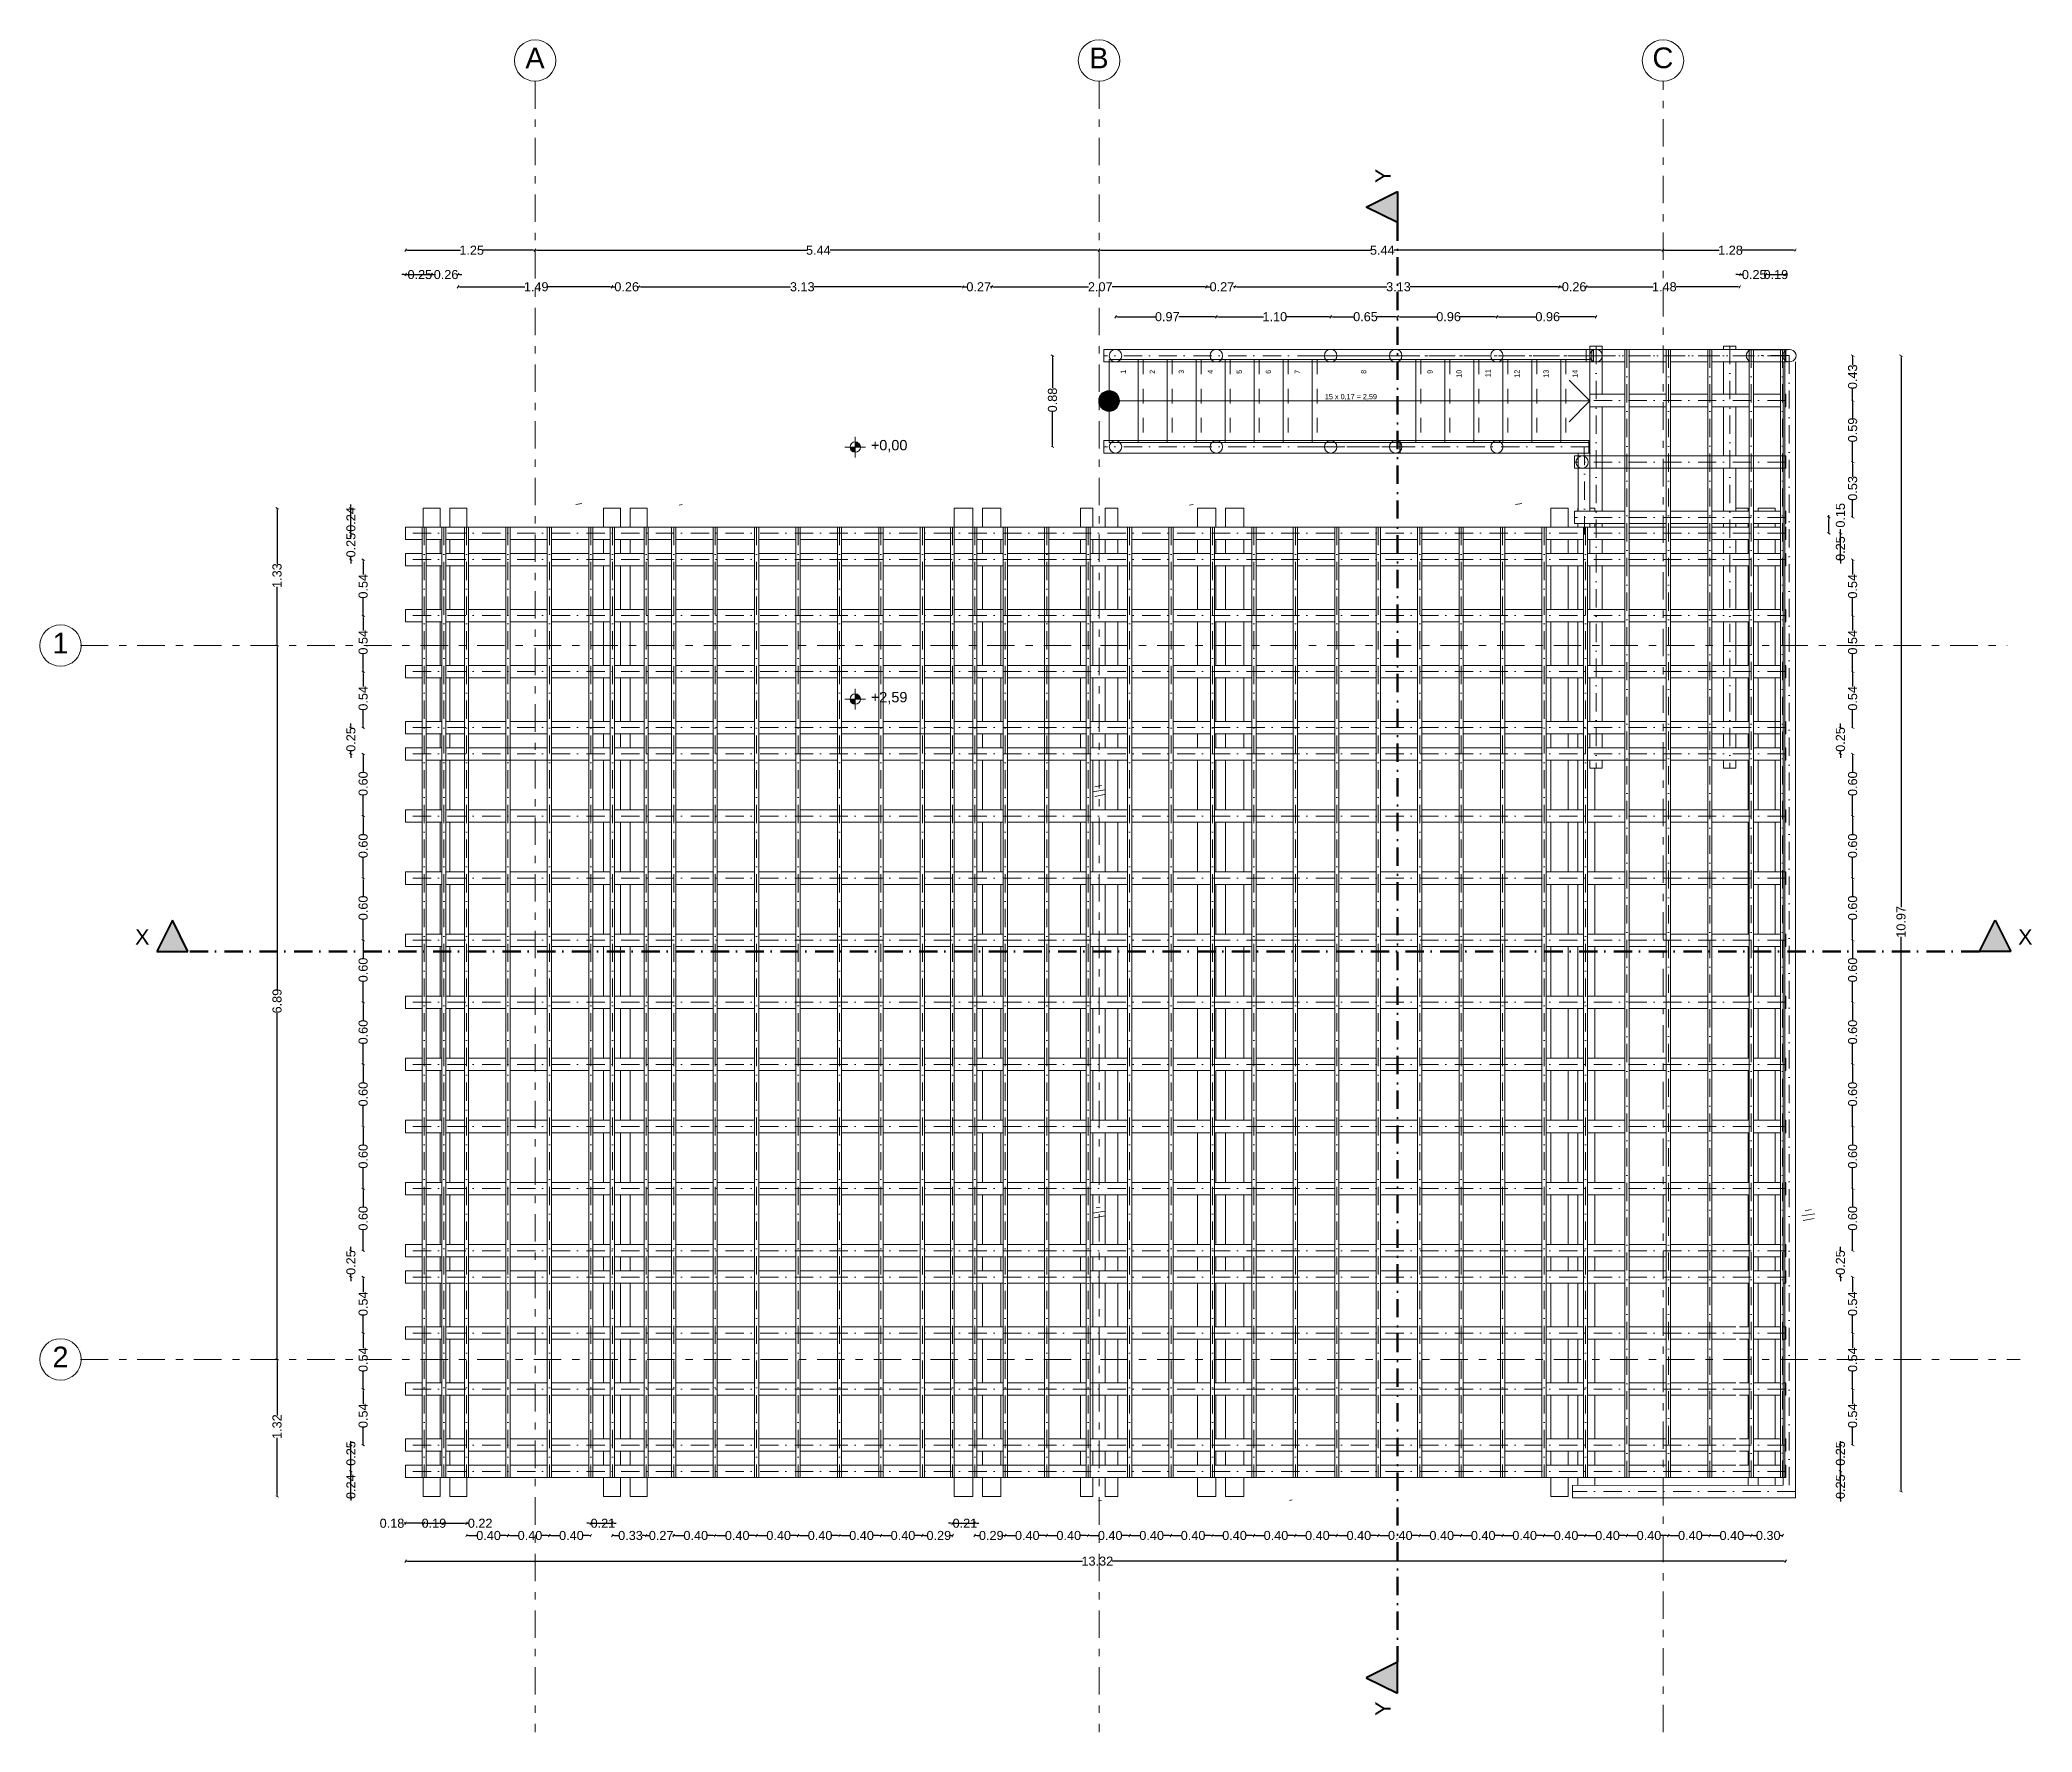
# Model space of a CAD drawing. Header units: millimetres. Extents: x -71878 to 121433, y -67383 to 83273.
# Drawn here: x -37393 to -18164, y 7515 to 23852 of the extents above; entities that cross this region are included whole.
import ezdxf

# ---------------------------------------------------------------- set-up
doc = ezdxf.new("R2010")
doc.units = ezdxf.units.MM
doc.header["$MEASUREMENT"] = 0
doc.set_wipeout_variables(frame=1)
for name, pattern in [('Dashed', [282.222223, 141.111112, -141.111112]), ('Dot & Dashed', [335.138881, 176.388884, -88.194442, 0, -70.555556]), ('Double Dashed', [546.805537, 264.583325, -105.833328, 70.555556, -105.833328]), ('Wipeout_Contour', [1000, 0, -1000])]:
    doc.linetypes.add(name, pattern=pattern)
for name, color, linetype, lineweight in [('ACOTACIONES', 7, 'Continuous', 9), ('ACOTACIONES_Pluma_Nº__1', 7, 'Continuous', 0), ('COLUMNAS_Pluma_Nº__1', 7, 'Continuous', 0), ('COLUMNAS_Pluma_Nº__6', 255, 'Continuous', 0), ('CORTES_Pluma_Nº__1', 7, 'Continuous', 0), ('CORTES_Pluma_Nº__101', 7, 'Continuous', 40), ('CORTES_Pluma_Nº__121', 7, 'Continuous', 50), ('EJES_Pluma_Nº__21', 7, 'Continuous', 5), ('ENTIRADO_Pluma_Nº__21', 7, 'Continuous', 5), ('Vigas_Pluma_Nº__21', 7, 'Continuous', 5)]:
    doc.layers.add(name, color=color, linetype=linetype, lineweight=lineweight)
doc.layers.add('COLUMNAS', color=7, linetype='Continuous')
doc.layers.add('CORTES', color=7, linetype='Continuous')
for name, color, linetype, lineweight, true_color in [('ENTIRADO_Pluma_Nº__24', 7, 'Continuous', 5, 0x969696), ('Gradas_Pluma_Nº__2', 7, 'Continuous', 0, 0x323232), ('Vigas_Pluma_Nº__24', 7, 'Continuous', 5, 0x969696)]:
    doc.layers.add(name, color=color, linetype=linetype, lineweight=lineweight, true_color=true_color)
doc.styles.add('Estilo_Generado_1', font='swiss.ttf')
doc.styles.add('Estilo_Generado_2', font='Arial.ttf')
doc.styles.add('Estilo_Generado_3', font='swissb.ttf')
doc.dimstyles.new('Estilo_Generado__1', dxfattribs={"dimtxt": 87.5, "dimasz": 19, "dimexe": 0.18, "dimexo": 0, "dimgap": 0.09, "dimtad": 0, "dimlfac": 0.001, "dimzin": 0, "dimdsep": 46, "dimtxsty": 'Estilo_Generado_2', "dimblk": 'ARROWHEAD_2', "dimblk1": 'ARROWHEAD_2', "dimblk2": 'ARROWHEAD_2', "dimcen": 0.09, "dimse1": 1, "dimse2": 1, "dimclrd": 7, "dimclre": 7, "dimclrt": 7, "dimadec": 0, "dimazin": 0, "dimtfac": 1, "dimtmove": 0, "dimatfit": 3, "dimfxl": 1, "dimtolj": 1, "dimtzin": 0, "dimarcsym": 0})
doc.dimstyles.new('Estilo_Generado__2', dxfattribs={"dimtxt": 87.5, "dimasz": 19, "dimexe": 0.18, "dimexo": 0, "dimgap": 0.09, "dimtad": 0, "dimlfac": 0.001, "dimzin": 0, "dimdsep": 46, "dimtxsty": 'Estilo_Generado_2', "dimblk": 'ARROWHEAD_2', "dimblk1": 'ARROWHEAD_2', "dimblk2": 'ARROWHEAD_2', "dimcen": 0.09, "dimse1": 1, "dimse2": 1, "dimclrd": 7, "dimclre": 7, "dimclrt": 7, "dimadec": 0, "dimazin": 0, "dimtfac": 1, "dimtmove": 0, "dimatfit": 3, "dimfxl": 1, "dimtolj": 1, "dimtzin": 0, "dimarcsym": 0})
pattern_1 = [(10, (-65843.457, -16262.787), (-7.814168, 44.316348), [])]

msp = doc.modelspace()

# ---------------------------------------------------------------- texts
at = {"layer": 'EJES_Pluma_Nº__21', "linetype": 'Continuous', "char_height": 200, "attachment_point": 4, "style": 'Estilo_Generado_3'}
for s, insert in [('\\A1;{\\fSwis721 BT|b0|i0|c0|p34;A}', (-32706.711, 23677.215)), ('\\A1;{\\fSwis721 BT|b0|i0|c0|p34;B}', (-27263.689, 23677.216)), ('\\A1;{\\fSwis721 BT|b0|i0|c0|p34;C}', (-21828.458, 23677.354)), ('\\A1;{\\fSwis721 BT|b0|i0|c0|p34;1}', (-37271.08, 18028.596)), ('\\A1;{\\fSwis721 BT|b0|i0|c0|p34;2}', (-37271.08, 11136.853))]:
    msp.add_mtext(s, dxfattribs=dict(at, insert=insert))
at = {"layer": 'Gradas_Pluma_Nº__2', "linetype": 'Continuous', "char_height": 50, "attachment_point": 4, "rotation": 90, "style": 'Estilo_Generado_1'}
for s, insert in [('\\A1;{\\fArial|b0|i0|c0|p34;1}', (-26935.809, 20627.962)), ('\\A1;{\\fArial|b0|i0|c0|p34;2}', (-26655.809, 20627.962)), ('\\A1;{\\fArial|b0|i0|c0|p34;3}', (-26375.374, 20627.962)), ('\\A1;{\\fArial|b0|i0|c0|p34;4}', (-26095.809, 20627.962)), ('\\A1;{\\fArial|b0|i0|c0|p34;5}', (-25815.391, 20627.962)), ('\\A1;{\\fArial|b0|i0|c0|p34;6}', (-25535.391, 20627.962)), ('\\A1;{\\fArial|b0|i0|c0|p34;7}', (-25255.809, 20627.962)), ('\\A1;{\\fArial|b0|i0|c0|p34;8}', (-24615.391, 20627.962)), ('\\A1;{\\fArial|b0|i0|c0|p34;9}', (-23975.391, 20627.962)), ('\\A1;{\\fArial|b0|i0|c0|p34;10}', (-23695.391, 20589.825)), ('\\A1;{\\fArial|b0|i0|c0|p34;11}', (-23415.809, 20594.914)), ('\\A1;{\\fArial|b0|i0|c0|p34;12}', (-23135.809, 20589.825)), ('\\A1;{\\fArial|b0|i0|c0|p34;13}', (-22855.374, 20589.825)), ('\\A1;{\\fArial|b0|i0|c0|p34;14}', (-22575.809, 20589.825))]:
    msp.add_mtext(s, dxfattribs=dict(at, insert=insert))
at = {"layer": 'Gradas_Pluma_Nº__2', "linetype": 'Continuous', "insert": (-25009.341, 20403.386), "char_height": 50, "attachment_point": 4, "style": 'Estilo_Generado_1'}
msp.add_mtext('\\A1;{\\fArial|b0|i0|c0|p34; 15 x 0,17 = 2,59}', dxfattribs=at)

# ---------------------------------------------------------------- blocks, each defined once
blk = doc.blocks.new('ARROWHEAD_2')
at = {"color": 0, "linetype": 'Continuous', "lineweight": 0}
for p, q in [((0, 0), (-1, 0)), ((-0.4, -0.7), (0.4, 0.7))]:
    blk.add_line(p, q, dxfattribs=at)
blk = doc.blocks.new('*D416')
at = {"layer": 'ACOTACIONES', "color": 7, "linetype": 'Continuous', "lineweight": -2, "transparency": 16777216}
for p, q in [((-33862, 9531), (-33881, 9531)), ((-33703, 9531), (-33843, 9531))]:
    blk.add_line(p, q, dxfattribs=at)
at = {"layer": 'Defpoints', "color": 0, "linetype": 'Continuous', "transparency": 16777216}
for p in [(-33862, 9972), (-33684, 9972), (-33684, 9531)]:
    blk.add_point(p, dxfattribs=at)
at = {"layer": 'ACOTACIONES', "color": 7, "linetype": 'Continuous', "lineweight": -2, "transparency": 16777216, "xscale": 19, "yscale": 19, "zscale": 19, "rotation": 180}
blk.add_blockref('ARROWHEAD_2', (-33862, 9531), dxfattribs=at)
at = {"layer": 'ACOTACIONES', "color": 7, "linetype": 'Continuous', "lineweight": -2, "transparency": 16777216, "xscale": 19, "yscale": 19, "zscale": 19}
blk.add_blockref('ARROWHEAD_2', (-33684, 9531), dxfattribs=at)
at = {"layer": 'ACOTACIONES', "color": 7, "linetype": 'Continuous', "transparency": 16777216, "insert": (-33994, 9531), "char_height": 87.5, "attachment_point": 5, "style": 'Estilo_Generado_2'}
blk.add_mtext('\\A1;0.18', dxfattribs=at)
blk = doc.blocks.new('*D417')
at = {"layer": 'ACOTACIONES', "color": 7, "linetype": 'Continuous', "lineweight": -2, "transparency": 16777216}
blk.add_line((-33665, 9531), (-33513, 9531), dxfattribs=at)
at = {"layer": 'Defpoints', "color": 0, "linetype": 'Continuous', "transparency": 16777216}
for p in [(-33684, 9972), (-33494, 9972), (-33494, 9531)]:
    blk.add_point(p, dxfattribs=at)
at = {"layer": 'ACOTACIONES', "color": 7, "linetype": 'Continuous', "lineweight": -2, "transparency": 16777216, "xscale": 19, "yscale": 19, "zscale": 19, "rotation": 180}
blk.add_blockref('ARROWHEAD_2', (-33684, 9531), dxfattribs=at)
at = {"layer": 'ACOTACIONES', "color": 7, "linetype": 'Continuous', "lineweight": -2, "transparency": 16777216, "xscale": 19, "yscale": 19, "zscale": 19}
blk.add_blockref('ARROWHEAD_2', (-33494, 9531), dxfattribs=at)
at = {"layer": 'ACOTACIONES', "color": 7, "linetype": 'Continuous', "transparency": 16777216, "insert": (-33589, 9531), "char_height": 87.5, "attachment_point": 5, "style": 'Estilo_Generado_2'}
blk.add_mtext('\\A1;0.19', dxfattribs=at)
blk = doc.blocks.new('*D418')
at = {"layer": 'ACOTACIONES', "color": 7, "linetype": 'Continuous', "lineweight": -2, "transparency": 16777216}
for p, q in [((-33475, 9531), (-33294, 9531)), ((-33275, 9531), (-33256, 9531))]:
    blk.add_line(p, q, dxfattribs=at)
at = {"layer": 'Defpoints', "color": 0, "linetype": 'Continuous', "transparency": 16777216}
for p in [(-33494, 9972), (-33275, 9972), (-33275, 9531)]:
    blk.add_point(p, dxfattribs=at)
at = {"layer": 'ACOTACIONES', "color": 7, "linetype": 'Continuous', "lineweight": -2, "transparency": 16777216, "xscale": 19, "yscale": 19, "zscale": 19, "rotation": 180}
blk.add_blockref('ARROWHEAD_2', (-33494, 9531), dxfattribs=at)
at = {"layer": 'ACOTACIONES', "color": 7, "linetype": 'Continuous', "lineweight": -2, "transparency": 16777216, "xscale": 19, "yscale": 19, "zscale": 19}
blk.add_blockref('ARROWHEAD_2', (-33275, 9531), dxfattribs=at)
at = {"layer": 'ACOTACIONES', "color": 7, "linetype": 'Continuous', "transparency": 16777216, "insert": (-33143, 9531), "char_height": 87.5, "attachment_point": 5, "style": 'Estilo_Generado_2'}
blk.add_mtext('\\A1;0.22', dxfattribs=at)
blk = doc.blocks.new('*D419')
at = {"layer": 'ACOTACIONES', "color": 7, "linetype": 'Continuous', "lineweight": -2, "transparency": 16777216}
for p, q in [((-33256, 9413), (-33175, 9413)), ((-32894, 9413), (-32949, 9413))]:
    blk.add_line(p, q, dxfattribs=at)
at = {"layer": 'Defpoints', "color": 0, "linetype": 'Continuous', "transparency": 16777216}
for p in [(-33275, 9972), (-32875, 9972), (-32875, 9413)]:
    blk.add_point(p, dxfattribs=at)
at = {"layer": 'ACOTACIONES', "color": 7, "linetype": 'Continuous', "lineweight": -2, "transparency": 16777216, "xscale": 19, "yscale": 19, "zscale": 19, "rotation": 180}
blk.add_blockref('ARROWHEAD_2', (-33275, 9413), dxfattribs=at)
at = {"layer": 'ACOTACIONES', "color": 7, "linetype": 'Continuous', "lineweight": -2, "transparency": 16777216, "xscale": 19, "yscale": 19, "zscale": 19}
blk.add_blockref('ARROWHEAD_2', (-32875, 9413), dxfattribs=at)
at = {"layer": 'ACOTACIONES', "color": 7, "linetype": 'Continuous', "transparency": 16777216, "insert": (-33062, 9413), "char_height": 87.5, "attachment_point": 5, "style": 'Estilo_Generado_2'}
blk.add_mtext('\\A1;0.40', dxfattribs=at)
blk = doc.blocks.new('*D420')
at = {"layer": 'ACOTACIONES', "color": 7, "linetype": 'Continuous', "lineweight": -2, "transparency": 16777216}
for p, q in [((-32856, 9413), (-32775, 9413)), ((-32494, 9413), (-32549, 9413))]:
    blk.add_line(p, q, dxfattribs=at)
at = {"layer": 'Defpoints', "color": 0, "linetype": 'Continuous', "transparency": 16777216}
for p in [(-32875, 9972), (-32475, 9972), (-32475, 9413)]:
    blk.add_point(p, dxfattribs=at)
at = {"layer": 'ACOTACIONES', "color": 7, "linetype": 'Continuous', "lineweight": -2, "transparency": 16777216, "xscale": 19, "yscale": 19, "zscale": 19, "rotation": 180}
blk.add_blockref('ARROWHEAD_2', (-32875, 9413), dxfattribs=at)
at = {"layer": 'ACOTACIONES', "color": 7, "linetype": 'Continuous', "lineweight": -2, "transparency": 16777216, "xscale": 19, "yscale": 19, "zscale": 19}
blk.add_blockref('ARROWHEAD_2', (-32475, 9413), dxfattribs=at)
at = {"layer": 'ACOTACIONES', "color": 7, "linetype": 'Continuous', "transparency": 16777216, "insert": (-32662, 9413), "char_height": 87.5, "attachment_point": 5, "style": 'Estilo_Generado_2'}
blk.add_mtext('\\A1;0.40', dxfattribs=at)
blk = doc.blocks.new('*D421')
at = {"layer": 'ACOTACIONES', "color": 7, "linetype": 'Continuous', "lineweight": -2, "transparency": 16777216}
for p, q in [((-32456, 9413), (-32375, 9413)), ((-32094, 9413), (-32149, 9413))]:
    blk.add_line(p, q, dxfattribs=at)
at = {"layer": 'Defpoints', "color": 0, "linetype": 'Continuous', "transparency": 16777216}
for p in [(-32475, 9972), (-32075, 9972), (-32075, 9413)]:
    blk.add_point(p, dxfattribs=at)
at = {"layer": 'ACOTACIONES', "color": 7, "linetype": 'Continuous', "lineweight": -2, "transparency": 16777216, "xscale": 19, "yscale": 19, "zscale": 19, "rotation": 180}
blk.add_blockref('ARROWHEAD_2', (-32475, 9413), dxfattribs=at)
at = {"layer": 'ACOTACIONES', "color": 7, "linetype": 'Continuous', "lineweight": -2, "transparency": 16777216, "xscale": 19, "yscale": 19, "zscale": 19}
blk.add_blockref('ARROWHEAD_2', (-32075, 9413), dxfattribs=at)
at = {"layer": 'ACOTACIONES', "color": 7, "linetype": 'Continuous', "transparency": 16777216, "insert": (-32262, 9413), "char_height": 87.5, "attachment_point": 5, "style": 'Estilo_Generado_2'}
blk.add_mtext('\\A1;0.40', dxfattribs=at)
blk = doc.blocks.new('*D422')
at = {"layer": 'ACOTACIONES', "color": 7, "linetype": 'Continuous', "lineweight": -2, "transparency": 16777216}
for p, q in [((-32094, 9531), (-32113, 9531)), ((-32075, 9531), (-31867, 9531)), ((-31848, 9531), (-31829, 9531))]:
    blk.add_line(p, q, dxfattribs=at)
at = {"layer": 'Defpoints', "color": 0, "linetype": 'Continuous', "transparency": 16777216}
for p in [(-32075, 9972), (-31867, 9972), (-31867, 9531)]:
    blk.add_point(p, dxfattribs=at)
at = {"layer": 'ACOTACIONES', "color": 7, "linetype": 'Continuous', "lineweight": -2, "transparency": 16777216, "xscale": 19, "yscale": 19, "zscale": 19}
blk.add_blockref('ARROWHEAD_2', (-32075, 9531), dxfattribs=at)
at = {"layer": 'ACOTACIONES', "color": 7, "linetype": 'Continuous', "lineweight": -2, "transparency": 16777216, "xscale": 19, "yscale": 19, "zscale": 19, "rotation": 180}
blk.add_blockref('ARROWHEAD_2', (-31867, 9531), dxfattribs=at)
at = {"layer": 'ACOTACIONES', "color": 7, "linetype": 'Continuous', "transparency": 16777216, "insert": (-31958, 9531), "char_height": 87.5, "attachment_point": 5, "style": 'Estilo_Generado_2'}
blk.add_mtext('\\A1;0.21', dxfattribs=at)
blk = doc.blocks.new('*D423')
at = {"layer": 'ACOTACIONES', "color": 7, "linetype": 'Continuous', "lineweight": -2, "transparency": 16777216}
for p, q in [((-31848, 9413), (-31804, 9413)), ((-31560, 9413), (-31579, 9413))]:
    blk.add_line(p, q, dxfattribs=at)
at = {"layer": 'Defpoints', "color": 0, "linetype": 'Continuous', "transparency": 16777216}
for p in [(-31867, 9972), (-31541, 9972), (-31541, 9413)]:
    blk.add_point(p, dxfattribs=at)
at = {"layer": 'ACOTACIONES', "color": 7, "linetype": 'Continuous', "lineweight": -2, "transparency": 16777216, "xscale": 19, "yscale": 19, "zscale": 19, "rotation": 180}
blk.add_blockref('ARROWHEAD_2', (-31867, 9413), dxfattribs=at)
at = {"layer": 'ACOTACIONES', "color": 7, "linetype": 'Continuous', "lineweight": -2, "transparency": 16777216, "xscale": 19, "yscale": 19, "zscale": 19}
blk.add_blockref('ARROWHEAD_2', (-31541, 9413), dxfattribs=at)
at = {"layer": 'ACOTACIONES', "color": 7, "linetype": 'Continuous', "transparency": 16777216, "insert": (-31692, 9413), "char_height": 87.5, "attachment_point": 5, "style": 'Estilo_Generado_2'}
blk.add_mtext('\\A1;0.33', dxfattribs=at)
blk = doc.blocks.new('*D424')
at = {"layer": 'ACOTACIONES', "color": 7, "linetype": 'Continuous', "lineweight": -2, "transparency": 16777216}
for p, q in [((-31560, 9413), (-31579, 9413)), ((-31541, 9413), (-31508, 9413)), ((-31275, 9413), (-31283, 9413)), ((-31256, 9413), (-31237, 9413))]:
    blk.add_line(p, q, dxfattribs=at)
at = {"layer": 'Defpoints', "color": 0, "linetype": 'Continuous', "transparency": 16777216}
for p in [(-31541, 9972), (-31275, 9972), (-31275, 9413)]:
    blk.add_point(p, dxfattribs=at)
at = {"layer": 'ACOTACIONES', "color": 7, "linetype": 'Continuous', "lineweight": -2, "transparency": 16777216, "xscale": 19, "yscale": 19, "zscale": 19}
blk.add_blockref('ARROWHEAD_2', (-31541, 9413), dxfattribs=at)
at = {"layer": 'ACOTACIONES', "color": 7, "linetype": 'Continuous', "lineweight": -2, "transparency": 16777216, "xscale": 19, "yscale": 19, "zscale": 19, "rotation": 180}
blk.add_blockref('ARROWHEAD_2', (-31275, 9413), dxfattribs=at)
at = {"layer": 'ACOTACIONES', "color": 7, "linetype": 'Continuous', "transparency": 16777216, "insert": (-31396, 9413), "char_height": 87.5, "attachment_point": 5, "style": 'Estilo_Generado_2'}
blk.add_mtext('\\A1;0.27', dxfattribs=at)
blk = doc.blocks.new('*D425')
at = {"layer": 'ACOTACIONES', "color": 7, "linetype": 'Continuous', "lineweight": -2, "transparency": 16777216}
for p, q in [((-31256, 9413), (-31175, 9413)), ((-30894, 9413), (-30949, 9413))]:
    blk.add_line(p, q, dxfattribs=at)
at = {"layer": 'Defpoints', "color": 0, "linetype": 'Continuous', "transparency": 16777216}
for p in [(-31275, 9972), (-30875, 9972), (-30875, 9413)]:
    blk.add_point(p, dxfattribs=at)
at = {"layer": 'ACOTACIONES', "color": 7, "linetype": 'Continuous', "lineweight": -2, "transparency": 16777216, "xscale": 19, "yscale": 19, "zscale": 19, "rotation": 180}
blk.add_blockref('ARROWHEAD_2', (-31275, 9413), dxfattribs=at)
at = {"layer": 'ACOTACIONES', "color": 7, "linetype": 'Continuous', "lineweight": -2, "transparency": 16777216, "xscale": 19, "yscale": 19, "zscale": 19}
blk.add_blockref('ARROWHEAD_2', (-30875, 9413), dxfattribs=at)
at = {"layer": 'ACOTACIONES', "color": 7, "linetype": 'Continuous', "transparency": 16777216, "insert": (-31062, 9413), "char_height": 87.5, "attachment_point": 5, "style": 'Estilo_Generado_2'}
blk.add_mtext('\\A1;0.40', dxfattribs=at)
blk = doc.blocks.new('*D426')
at = {"layer": 'ACOTACIONES', "color": 7, "linetype": 'Continuous', "lineweight": -2, "transparency": 16777216}
for p, q in [((-30856, 9413), (-30775, 9413)), ((-30494, 9413), (-30549, 9413))]:
    blk.add_line(p, q, dxfattribs=at)
at = {"layer": 'Defpoints', "color": 0, "linetype": 'Continuous', "transparency": 16777216}
for p in [(-30875, 9972), (-30475, 9972), (-30475, 9413)]:
    blk.add_point(p, dxfattribs=at)
at = {"layer": 'ACOTACIONES', "color": 7, "linetype": 'Continuous', "lineweight": -2, "transparency": 16777216, "xscale": 19, "yscale": 19, "zscale": 19, "rotation": 180}
blk.add_blockref('ARROWHEAD_2', (-30875, 9413), dxfattribs=at)
at = {"layer": 'ACOTACIONES', "color": 7, "linetype": 'Continuous', "lineweight": -2, "transparency": 16777216, "xscale": 19, "yscale": 19, "zscale": 19}
blk.add_blockref('ARROWHEAD_2', (-30475, 9413), dxfattribs=at)
at = {"layer": 'ACOTACIONES', "color": 7, "linetype": 'Continuous', "transparency": 16777216, "insert": (-30662, 9413), "char_height": 87.5, "attachment_point": 5, "style": 'Estilo_Generado_2'}
blk.add_mtext('\\A1;0.40', dxfattribs=at)
blk = doc.blocks.new('*D427')
at = {"layer": 'ACOTACIONES', "color": 7, "linetype": 'Continuous', "lineweight": -2, "transparency": 16777216}
for p, q in [((-30456, 9413), (-30375, 9413)), ((-30094, 9413), (-30149, 9413))]:
    blk.add_line(p, q, dxfattribs=at)
at = {"layer": 'Defpoints', "color": 0, "linetype": 'Continuous', "transparency": 16777216}
for p in [(-30475, 9972), (-30075, 9972), (-30075, 9413)]:
    blk.add_point(p, dxfattribs=at)
at = {"layer": 'ACOTACIONES', "color": 7, "linetype": 'Continuous', "lineweight": -2, "transparency": 16777216, "xscale": 19, "yscale": 19, "zscale": 19, "rotation": 180}
blk.add_blockref('ARROWHEAD_2', (-30475, 9413), dxfattribs=at)
at = {"layer": 'ACOTACIONES', "color": 7, "linetype": 'Continuous', "lineweight": -2, "transparency": 16777216, "xscale": 19, "yscale": 19, "zscale": 19}
blk.add_blockref('ARROWHEAD_2', (-30075, 9413), dxfattribs=at)
at = {"layer": 'ACOTACIONES', "color": 7, "linetype": 'Continuous', "transparency": 16777216, "insert": (-30262, 9413), "char_height": 87.5, "attachment_point": 5, "style": 'Estilo_Generado_2'}
blk.add_mtext('\\A1;0.40', dxfattribs=at)
blk = doc.blocks.new('*D428')
at = {"layer": 'ACOTACIONES', "color": 7, "linetype": 'Continuous', "lineweight": -2, "transparency": 16777216}
for p, q in [((-30056, 9413), (-29975, 9413)), ((-29694, 9413), (-29749, 9413))]:
    blk.add_line(p, q, dxfattribs=at)
at = {"layer": 'Defpoints', "color": 0, "linetype": 'Continuous', "transparency": 16777216}
for p in [(-30075, 9972), (-29675, 9972), (-29675, 9413)]:
    blk.add_point(p, dxfattribs=at)
at = {"layer": 'ACOTACIONES', "color": 7, "linetype": 'Continuous', "lineweight": -2, "transparency": 16777216, "xscale": 19, "yscale": 19, "zscale": 19, "rotation": 180}
blk.add_blockref('ARROWHEAD_2', (-30075, 9413), dxfattribs=at)
at = {"layer": 'ACOTACIONES', "color": 7, "linetype": 'Continuous', "lineweight": -2, "transparency": 16777216, "xscale": 19, "yscale": 19, "zscale": 19}
blk.add_blockref('ARROWHEAD_2', (-29675, 9413), dxfattribs=at)
at = {"layer": 'ACOTACIONES', "color": 7, "linetype": 'Continuous', "transparency": 16777216, "insert": (-29862, 9413), "char_height": 87.5, "attachment_point": 5, "style": 'Estilo_Generado_2'}
blk.add_mtext('\\A1;0.40', dxfattribs=at)
blk = doc.blocks.new('*D429')
at = {"layer": 'ACOTACIONES', "color": 7, "linetype": 'Continuous', "lineweight": -2, "transparency": 16777216}
for p, q in [((-29656, 9413), (-29575, 9413)), ((-29294, 9413), (-29349, 9413))]:
    blk.add_line(p, q, dxfattribs=at)
at = {"layer": 'Defpoints', "color": 0, "linetype": 'Continuous', "transparency": 16777216}
for p in [(-29675, 9972), (-29275, 9972), (-29275, 9413)]:
    blk.add_point(p, dxfattribs=at)
at = {"layer": 'ACOTACIONES', "color": 7, "linetype": 'Continuous', "lineweight": -2, "transparency": 16777216, "xscale": 19, "yscale": 19, "zscale": 19, "rotation": 180}
blk.add_blockref('ARROWHEAD_2', (-29675, 9413), dxfattribs=at)
at = {"layer": 'ACOTACIONES', "color": 7, "linetype": 'Continuous', "lineweight": -2, "transparency": 16777216, "xscale": 19, "yscale": 19, "zscale": 19}
blk.add_blockref('ARROWHEAD_2', (-29275, 9413), dxfattribs=at)
at = {"layer": 'ACOTACIONES', "color": 7, "linetype": 'Continuous', "transparency": 16777216, "insert": (-29462, 9413), "char_height": 87.5, "attachment_point": 5, "style": 'Estilo_Generado_2'}
blk.add_mtext('\\A1;0.40', dxfattribs=at)
blk = doc.blocks.new('*D430')
at = {"layer": 'ACOTACIONES', "color": 7, "linetype": 'Continuous', "lineweight": -2, "transparency": 16777216}
for p, q in [((-29256, 9413), (-29175, 9413)), ((-28894, 9413), (-28949, 9413))]:
    blk.add_line(p, q, dxfattribs=at)
at = {"layer": 'Defpoints', "color": 0, "linetype": 'Continuous', "transparency": 16777216}
for p in [(-29275, 9972), (-28875, 9972), (-28875, 9413)]:
    blk.add_point(p, dxfattribs=at)
at = {"layer": 'ACOTACIONES', "color": 7, "linetype": 'Continuous', "lineweight": -2, "transparency": 16777216, "xscale": 19, "yscale": 19, "zscale": 19, "rotation": 180}
blk.add_blockref('ARROWHEAD_2', (-29275, 9413), dxfattribs=at)
at = {"layer": 'ACOTACIONES', "color": 7, "linetype": 'Continuous', "lineweight": -2, "transparency": 16777216, "xscale": 19, "yscale": 19, "zscale": 19}
blk.add_blockref('ARROWHEAD_2', (-28875, 9413), dxfattribs=at)
at = {"layer": 'ACOTACIONES', "color": 7, "linetype": 'Continuous', "transparency": 16777216, "insert": (-29062, 9413), "char_height": 87.5, "attachment_point": 5, "style": 'Estilo_Generado_2'}
blk.add_mtext('\\A1;0.40', dxfattribs=at)
blk = doc.blocks.new('*D431')
at = {"layer": 'ACOTACIONES', "color": 7, "linetype": 'Continuous', "lineweight": -2, "transparency": 16777216}
for p, q in [((-28856, 9413), (-28829, 9413)), ((-28602, 9413), (-28603, 9413))]:
    blk.add_line(p, q, dxfattribs=at)
at = {"layer": 'Defpoints', "color": 0, "linetype": 'Continuous', "transparency": 16777216}
for p in [(-28875, 9972), (-28583, 9972), (-28583, 9413)]:
    blk.add_point(p, dxfattribs=at)
at = {"layer": 'ACOTACIONES', "color": 7, "linetype": 'Continuous', "lineweight": -2, "transparency": 16777216, "xscale": 19, "yscale": 19, "zscale": 19, "rotation": 180}
blk.add_blockref('ARROWHEAD_2', (-28875, 9413), dxfattribs=at)
at = {"layer": 'ACOTACIONES', "color": 7, "linetype": 'Continuous', "lineweight": -2, "transparency": 16777216, "xscale": 19, "yscale": 19, "zscale": 19}
blk.add_blockref('ARROWHEAD_2', (-28583, 9413), dxfattribs=at)
at = {"layer": 'ACOTACIONES', "color": 7, "linetype": 'Continuous', "transparency": 16777216, "insert": (-28716, 9413), "char_height": 87.5, "attachment_point": 5, "style": 'Estilo_Generado_2'}
blk.add_mtext('\\A1;0.29', dxfattribs=at)
blk = doc.blocks.new('*D432')
at = {"layer": 'ACOTACIONES', "color": 7, "linetype": 'Continuous', "lineweight": -2, "transparency": 16777216}
for p, q in [((-28602, 9531), (-28621, 9531)), ((-28583, 9531), (-28369, 9531)), ((-28350, 9531), (-28331, 9531))]:
    blk.add_line(p, q, dxfattribs=at)
at = {"layer": 'Defpoints', "color": 0, "linetype": 'Continuous', "transparency": 16777216}
for p in [(-28583, 9972), (-28369, 9972), (-28369, 9531)]:
    blk.add_point(p, dxfattribs=at)
at = {"layer": 'ACOTACIONES', "color": 7, "linetype": 'Continuous', "lineweight": -2, "transparency": 16777216, "xscale": 19, "yscale": 19, "zscale": 19}
blk.add_blockref('ARROWHEAD_2', (-28583, 9531), dxfattribs=at)
at = {"layer": 'ACOTACIONES', "color": 7, "linetype": 'Continuous', "lineweight": -2, "transparency": 16777216, "xscale": 19, "yscale": 19, "zscale": 19, "rotation": 180}
blk.add_blockref('ARROWHEAD_2', (-28369, 9531), dxfattribs=at)
at = {"layer": 'ACOTACIONES', "color": 7, "linetype": 'Continuous', "transparency": 16777216, "insert": (-28464, 9531), "char_height": 87.5, "attachment_point": 5, "style": 'Estilo_Generado_2'}
blk.add_mtext('\\A1;0.21', dxfattribs=at)
blk = doc.blocks.new('*D433')
at = {"layer": 'ACOTACIONES', "color": 7, "linetype": 'Continuous', "lineweight": -2, "transparency": 16777216}
for p, q in [((-28350, 9413), (-28322, 9413)), ((-28094, 9413), (-28097, 9413))]:
    blk.add_line(p, q, dxfattribs=at)
at = {"layer": 'Defpoints', "color": 0, "linetype": 'Continuous', "transparency": 16777216}
for p in [(-28369, 9972), (-28075, 9972), (-28075, 9413)]:
    blk.add_point(p, dxfattribs=at)
at = {"layer": 'ACOTACIONES', "color": 7, "linetype": 'Continuous', "lineweight": -2, "transparency": 16777216, "xscale": 19, "yscale": 19, "zscale": 19, "rotation": 180}
blk.add_blockref('ARROWHEAD_2', (-28369, 9413), dxfattribs=at)
at = {"layer": 'ACOTACIONES', "color": 7, "linetype": 'Continuous', "lineweight": -2, "transparency": 16777216, "xscale": 19, "yscale": 19, "zscale": 19}
blk.add_blockref('ARROWHEAD_2', (-28075, 9413), dxfattribs=at)
at = {"layer": 'ACOTACIONES', "color": 7, "linetype": 'Continuous', "transparency": 16777216, "insert": (-28210, 9413), "char_height": 87.5, "attachment_point": 5, "style": 'Estilo_Generado_2'}
blk.add_mtext('\\A1;0.29', dxfattribs=at)
blk = doc.blocks.new('*D434')
at = {"layer": 'ACOTACIONES', "color": 7, "linetype": 'Continuous', "lineweight": -2, "transparency": 16777216}
for p, q in [((-28056, 9413), (-27975, 9413)), ((-27694, 9413), (-27749, 9413))]:
    blk.add_line(p, q, dxfattribs=at)
at = {"layer": 'Defpoints', "color": 0, "linetype": 'Continuous', "transparency": 16777216}
for p in [(-28075, 9972), (-27675, 9972), (-27675, 9413)]:
    blk.add_point(p, dxfattribs=at)
at = {"layer": 'ACOTACIONES', "color": 7, "linetype": 'Continuous', "lineweight": -2, "transparency": 16777216, "xscale": 19, "yscale": 19, "zscale": 19, "rotation": 180}
blk.add_blockref('ARROWHEAD_2', (-28075, 9413), dxfattribs=at)
at = {"layer": 'ACOTACIONES', "color": 7, "linetype": 'Continuous', "lineweight": -2, "transparency": 16777216, "xscale": 19, "yscale": 19, "zscale": 19}
blk.add_blockref('ARROWHEAD_2', (-27675, 9413), dxfattribs=at)
at = {"layer": 'ACOTACIONES', "color": 7, "linetype": 'Continuous', "transparency": 16777216, "insert": (-27862, 9413), "char_height": 87.5, "attachment_point": 5, "style": 'Estilo_Generado_2'}
blk.add_mtext('\\A1;0.40', dxfattribs=at)
blk = doc.blocks.new('*D435')
at = {"layer": 'ACOTACIONES', "color": 7, "linetype": 'Continuous', "lineweight": -2, "transparency": 16777216}
for p, q in [((-27656, 9413), (-27575, 9413)), ((-27294, 9413), (-27349, 9413))]:
    blk.add_line(p, q, dxfattribs=at)
at = {"layer": 'Defpoints', "color": 0, "linetype": 'Continuous', "transparency": 16777216}
for p in [(-27675, 9972), (-27275, 9972), (-27275, 9413)]:
    blk.add_point(p, dxfattribs=at)
at = {"layer": 'ACOTACIONES', "color": 7, "linetype": 'Continuous', "lineweight": -2, "transparency": 16777216, "xscale": 19, "yscale": 19, "zscale": 19, "rotation": 180}
blk.add_blockref('ARROWHEAD_2', (-27675, 9413), dxfattribs=at)
at = {"layer": 'ACOTACIONES', "color": 7, "linetype": 'Continuous', "lineweight": -2, "transparency": 16777216, "xscale": 19, "yscale": 19, "zscale": 19}
blk.add_blockref('ARROWHEAD_2', (-27275, 9413), dxfattribs=at)
at = {"layer": 'ACOTACIONES', "color": 7, "linetype": 'Continuous', "transparency": 16777216, "insert": (-27462, 9413), "char_height": 87.5, "attachment_point": 5, "style": 'Estilo_Generado_2'}
blk.add_mtext('\\A1;0.40', dxfattribs=at)
blk = doc.blocks.new('*D436')
at = {"layer": 'ACOTACIONES', "color": 7, "linetype": 'Continuous', "lineweight": -2, "transparency": 16777216}
for p, q in [((-27256, 9413), (-27175, 9413)), ((-26894, 9413), (-26949, 9413))]:
    blk.add_line(p, q, dxfattribs=at)
at = {"layer": 'Defpoints', "color": 0, "linetype": 'Continuous', "transparency": 16777216}
for p in [(-27275, 9972), (-26875, 9972), (-26875, 9413)]:
    blk.add_point(p, dxfattribs=at)
at = {"layer": 'ACOTACIONES', "color": 7, "linetype": 'Continuous', "lineweight": -2, "transparency": 16777216, "xscale": 19, "yscale": 19, "zscale": 19, "rotation": 180}
blk.add_blockref('ARROWHEAD_2', (-27275, 9413), dxfattribs=at)
at = {"layer": 'ACOTACIONES', "color": 7, "linetype": 'Continuous', "lineweight": -2, "transparency": 16777216, "xscale": 19, "yscale": 19, "zscale": 19}
blk.add_blockref('ARROWHEAD_2', (-26875, 9413), dxfattribs=at)
at = {"layer": 'ACOTACIONES', "color": 7, "linetype": 'Continuous', "transparency": 16777216, "insert": (-27062, 9413), "char_height": 87.5, "attachment_point": 5, "style": 'Estilo_Generado_2'}
blk.add_mtext('\\A1;0.40', dxfattribs=at)
blk = doc.blocks.new('*D437')
at = {"layer": 'ACOTACIONES', "color": 7, "linetype": 'Continuous', "lineweight": -2, "transparency": 16777216}
for p, q in [((-26856, 9413), (-26775, 9413)), ((-26494, 9413), (-26549, 9413))]:
    blk.add_line(p, q, dxfattribs=at)
at = {"layer": 'Defpoints', "color": 0, "linetype": 'Continuous', "transparency": 16777216}
for p in [(-26875, 9972), (-26475, 9972), (-26475, 9413)]:
    blk.add_point(p, dxfattribs=at)
at = {"layer": 'ACOTACIONES', "color": 7, "linetype": 'Continuous', "lineweight": -2, "transparency": 16777216, "xscale": 19, "yscale": 19, "zscale": 19, "rotation": 180}
blk.add_blockref('ARROWHEAD_2', (-26875, 9413), dxfattribs=at)
at = {"layer": 'ACOTACIONES', "color": 7, "linetype": 'Continuous', "lineweight": -2, "transparency": 16777216, "xscale": 19, "yscale": 19, "zscale": 19}
blk.add_blockref('ARROWHEAD_2', (-26475, 9413), dxfattribs=at)
at = {"layer": 'ACOTACIONES', "color": 7, "linetype": 'Continuous', "transparency": 16777216, "insert": (-26662, 9413), "char_height": 87.5, "attachment_point": 5, "style": 'Estilo_Generado_2'}
blk.add_mtext('\\A1;0.40', dxfattribs=at)
blk = doc.blocks.new('*D438')
at = {"layer": 'ACOTACIONES', "color": 7, "linetype": 'Continuous', "lineweight": -2, "transparency": 16777216}
for p, q in [((-26456, 9413), (-26375, 9413)), ((-26094, 9413), (-26149, 9413))]:
    blk.add_line(p, q, dxfattribs=at)
at = {"layer": 'Defpoints', "color": 0, "linetype": 'Continuous', "transparency": 16777216}
for p in [(-26475, 9972), (-26075, 9972), (-26075, 9413)]:
    blk.add_point(p, dxfattribs=at)
at = {"layer": 'ACOTACIONES', "color": 7, "linetype": 'Continuous', "lineweight": -2, "transparency": 16777216, "xscale": 19, "yscale": 19, "zscale": 19, "rotation": 180}
blk.add_blockref('ARROWHEAD_2', (-26475, 9413), dxfattribs=at)
at = {"layer": 'ACOTACIONES', "color": 7, "linetype": 'Continuous', "lineweight": -2, "transparency": 16777216, "xscale": 19, "yscale": 19, "zscale": 19}
blk.add_blockref('ARROWHEAD_2', (-26075, 9413), dxfattribs=at)
at = {"layer": 'ACOTACIONES', "color": 7, "linetype": 'Continuous', "transparency": 16777216, "insert": (-26262, 9413), "char_height": 87.5, "attachment_point": 5, "style": 'Estilo_Generado_2'}
blk.add_mtext('\\A1;0.40', dxfattribs=at)
blk = doc.blocks.new('*D439')
at = {"layer": 'ACOTACIONES', "color": 7, "linetype": 'Continuous', "lineweight": -2, "transparency": 16777216}
for p, q in [((-26056, 9413), (-25975, 9413)), ((-25694, 9413), (-25749, 9413))]:
    blk.add_line(p, q, dxfattribs=at)
at = {"layer": 'Defpoints', "color": 0, "linetype": 'Continuous', "transparency": 16777216}
for p in [(-26075, 9972), (-25675, 9972), (-25675, 9413)]:
    blk.add_point(p, dxfattribs=at)
at = {"layer": 'ACOTACIONES', "color": 7, "linetype": 'Continuous', "lineweight": -2, "transparency": 16777216, "xscale": 19, "yscale": 19, "zscale": 19, "rotation": 180}
blk.add_blockref('ARROWHEAD_2', (-26075, 9413), dxfattribs=at)
at = {"layer": 'ACOTACIONES', "color": 7, "linetype": 'Continuous', "lineweight": -2, "transparency": 16777216, "xscale": 19, "yscale": 19, "zscale": 19}
blk.add_blockref('ARROWHEAD_2', (-25675, 9413), dxfattribs=at)
at = {"layer": 'ACOTACIONES', "color": 7, "linetype": 'Continuous', "transparency": 16777216, "insert": (-25862, 9413), "char_height": 87.5, "attachment_point": 5, "style": 'Estilo_Generado_2'}
blk.add_mtext('\\A1;0.40', dxfattribs=at)
blk = doc.blocks.new('*D440')
at = {"layer": 'ACOTACIONES', "color": 7, "linetype": 'Continuous', "lineweight": -2, "transparency": 16777216}
for p, q in [((-25656, 9413), (-25575, 9413)), ((-25294, 9413), (-25349, 9413))]:
    blk.add_line(p, q, dxfattribs=at)
at = {"layer": 'Defpoints', "color": 0, "linetype": 'Continuous', "transparency": 16777216}
for p in [(-25675, 9972), (-25275, 9972), (-25275, 9413)]:
    blk.add_point(p, dxfattribs=at)
at = {"layer": 'ACOTACIONES', "color": 7, "linetype": 'Continuous', "lineweight": -2, "transparency": 16777216, "xscale": 19, "yscale": 19, "zscale": 19, "rotation": 180}
blk.add_blockref('ARROWHEAD_2', (-25675, 9413), dxfattribs=at)
at = {"layer": 'ACOTACIONES', "color": 7, "linetype": 'Continuous', "lineweight": -2, "transparency": 16777216, "xscale": 19, "yscale": 19, "zscale": 19}
blk.add_blockref('ARROWHEAD_2', (-25275, 9413), dxfattribs=at)
at = {"layer": 'ACOTACIONES', "color": 7, "linetype": 'Continuous', "transparency": 16777216, "insert": (-25462, 9413), "char_height": 87.5, "attachment_point": 5, "style": 'Estilo_Generado_2'}
blk.add_mtext('\\A1;0.40', dxfattribs=at)
blk = doc.blocks.new('*D441')
at = {"layer": 'ACOTACIONES', "color": 7, "linetype": 'Continuous', "lineweight": -2, "transparency": 16777216}
for p, q in [((-25256, 9413), (-25175, 9413)), ((-24894, 9413), (-24949, 9413))]:
    blk.add_line(p, q, dxfattribs=at)
at = {"layer": 'Defpoints', "color": 0, "linetype": 'Continuous', "transparency": 16777216}
for p in [(-25275, 9972), (-24875, 9972), (-24875, 9413)]:
    blk.add_point(p, dxfattribs=at)
at = {"layer": 'ACOTACIONES', "color": 7, "linetype": 'Continuous', "lineweight": -2, "transparency": 16777216, "xscale": 19, "yscale": 19, "zscale": 19, "rotation": 180}
blk.add_blockref('ARROWHEAD_2', (-25275, 9413), dxfattribs=at)
at = {"layer": 'ACOTACIONES', "color": 7, "linetype": 'Continuous', "lineweight": -2, "transparency": 16777216, "xscale": 19, "yscale": 19, "zscale": 19}
blk.add_blockref('ARROWHEAD_2', (-24875, 9413), dxfattribs=at)
at = {"layer": 'ACOTACIONES', "color": 7, "linetype": 'Continuous', "transparency": 16777216, "insert": (-25062, 9413), "char_height": 87.5, "attachment_point": 5, "style": 'Estilo_Generado_2'}
blk.add_mtext('\\A1;0.40', dxfattribs=at)
blk = doc.blocks.new('*D442')
at = {"layer": 'ACOTACIONES', "color": 7, "linetype": 'Continuous', "lineweight": -2, "transparency": 16777216}
for p, q in [((-24856, 9413), (-24775, 9413)), ((-24494, 9413), (-24549, 9413))]:
    blk.add_line(p, q, dxfattribs=at)
at = {"layer": 'Defpoints', "color": 0, "linetype": 'Continuous', "transparency": 16777216}
for p in [(-24875, 9972), (-24475, 9972), (-24475, 9413)]:
    blk.add_point(p, dxfattribs=at)
at = {"layer": 'ACOTACIONES', "color": 7, "linetype": 'Continuous', "lineweight": -2, "transparency": 16777216, "xscale": 19, "yscale": 19, "zscale": 19, "rotation": 180}
blk.add_blockref('ARROWHEAD_2', (-24875, 9413), dxfattribs=at)
at = {"layer": 'ACOTACIONES', "color": 7, "linetype": 'Continuous', "lineweight": -2, "transparency": 16777216, "xscale": 19, "yscale": 19, "zscale": 19}
blk.add_blockref('ARROWHEAD_2', (-24475, 9413), dxfattribs=at)
at = {"layer": 'ACOTACIONES', "color": 7, "linetype": 'Continuous', "transparency": 16777216, "insert": (-24662, 9413), "char_height": 87.5, "attachment_point": 5, "style": 'Estilo_Generado_2'}
blk.add_mtext('\\A1;0.40', dxfattribs=at)
blk = doc.blocks.new('*D443')
at = {"layer": 'ACOTACIONES', "color": 7, "linetype": 'Continuous', "lineweight": -2, "transparency": 16777216}
for p, q in [((-24456, 9413), (-24375, 9413)), ((-24094, 9413), (-24149, 9413))]:
    blk.add_line(p, q, dxfattribs=at)
at = {"layer": 'Defpoints', "color": 0, "linetype": 'Continuous', "transparency": 16777216}
for p in [(-24475, 9972), (-24075, 9972), (-24075, 9413)]:
    blk.add_point(p, dxfattribs=at)
at = {"layer": 'ACOTACIONES', "color": 7, "linetype": 'Continuous', "lineweight": -2, "transparency": 16777216, "xscale": 19, "yscale": 19, "zscale": 19, "rotation": 180}
blk.add_blockref('ARROWHEAD_2', (-24475, 9413), dxfattribs=at)
at = {"layer": 'ACOTACIONES', "color": 7, "linetype": 'Continuous', "lineweight": -2, "transparency": 16777216, "xscale": 19, "yscale": 19, "zscale": 19}
blk.add_blockref('ARROWHEAD_2', (-24075, 9413), dxfattribs=at)
at = {"layer": 'ACOTACIONES', "color": 7, "linetype": 'Continuous', "transparency": 16777216, "insert": (-24262, 9413), "char_height": 87.5, "attachment_point": 5, "style": 'Estilo_Generado_2'}
blk.add_mtext('\\A1;0.40', dxfattribs=at)
blk = doc.blocks.new('*D444')
at = {"layer": 'ACOTACIONES', "color": 7, "linetype": 'Continuous', "lineweight": -2, "transparency": 16777216}
for p, q in [((-24056, 9413), (-23975, 9413)), ((-23694, 9413), (-23749, 9413))]:
    blk.add_line(p, q, dxfattribs=at)
at = {"layer": 'Defpoints', "color": 0, "linetype": 'Continuous', "transparency": 16777216}
for p in [(-24075, 9972), (-23675, 9972), (-23675, 9413)]:
    blk.add_point(p, dxfattribs=at)
at = {"layer": 'ACOTACIONES', "color": 7, "linetype": 'Continuous', "lineweight": -2, "transparency": 16777216, "xscale": 19, "yscale": 19, "zscale": 19, "rotation": 180}
blk.add_blockref('ARROWHEAD_2', (-24075, 9413), dxfattribs=at)
at = {"layer": 'ACOTACIONES', "color": 7, "linetype": 'Continuous', "lineweight": -2, "transparency": 16777216, "xscale": 19, "yscale": 19, "zscale": 19}
blk.add_blockref('ARROWHEAD_2', (-23675, 9413), dxfattribs=at)
at = {"layer": 'ACOTACIONES', "color": 7, "linetype": 'Continuous', "transparency": 16777216, "insert": (-23862, 9413), "char_height": 87.5, "attachment_point": 5, "style": 'Estilo_Generado_2'}
blk.add_mtext('\\A1;0.40', dxfattribs=at)
blk = doc.blocks.new('*D445')
at = {"layer": 'ACOTACIONES', "color": 7, "linetype": 'Continuous', "lineweight": -2, "transparency": 16777216}
for p, q in [((-23656, 9413), (-23575, 9413)), ((-23294, 9413), (-23349, 9413))]:
    blk.add_line(p, q, dxfattribs=at)
at = {"layer": 'Defpoints', "color": 0, "linetype": 'Continuous', "transparency": 16777216}
for p in [(-23675, 9972), (-23275, 9972), (-23275, 9413)]:
    blk.add_point(p, dxfattribs=at)
at = {"layer": 'ACOTACIONES', "color": 7, "linetype": 'Continuous', "lineweight": -2, "transparency": 16777216, "xscale": 19, "yscale": 19, "zscale": 19, "rotation": 180}
blk.add_blockref('ARROWHEAD_2', (-23675, 9413), dxfattribs=at)
at = {"layer": 'ACOTACIONES', "color": 7, "linetype": 'Continuous', "lineweight": -2, "transparency": 16777216, "xscale": 19, "yscale": 19, "zscale": 19}
blk.add_blockref('ARROWHEAD_2', (-23275, 9413), dxfattribs=at)
at = {"layer": 'ACOTACIONES', "color": 7, "linetype": 'Continuous', "transparency": 16777216, "insert": (-23462, 9413), "char_height": 87.5, "attachment_point": 5, "style": 'Estilo_Generado_2'}
blk.add_mtext('\\A1;0.40', dxfattribs=at)
blk = doc.blocks.new('*D446')
at = {"layer": 'ACOTACIONES', "color": 7, "linetype": 'Continuous', "lineweight": -2, "transparency": 16777216}
for p, q in [((-23256, 9413), (-23175, 9413)), ((-22894, 9413), (-22949, 9413))]:
    blk.add_line(p, q, dxfattribs=at)
at = {"layer": 'Defpoints', "color": 0, "linetype": 'Continuous', "transparency": 16777216}
for p in [(-23275, 9972), (-22875, 9972), (-22875, 9413)]:
    blk.add_point(p, dxfattribs=at)
at = {"layer": 'ACOTACIONES', "color": 7, "linetype": 'Continuous', "lineweight": -2, "transparency": 16777216, "xscale": 19, "yscale": 19, "zscale": 19, "rotation": 180}
blk.add_blockref('ARROWHEAD_2', (-23275, 9413), dxfattribs=at)
at = {"layer": 'ACOTACIONES', "color": 7, "linetype": 'Continuous', "lineweight": -2, "transparency": 16777216, "xscale": 19, "yscale": 19, "zscale": 19}
blk.add_blockref('ARROWHEAD_2', (-22875, 9413), dxfattribs=at)
at = {"layer": 'ACOTACIONES', "color": 7, "linetype": 'Continuous', "transparency": 16777216, "insert": (-23062, 9413), "char_height": 87.5, "attachment_point": 5, "style": 'Estilo_Generado_2'}
blk.add_mtext('\\A1;0.40', dxfattribs=at)
blk = doc.blocks.new('*D447')
at = {"layer": 'ACOTACIONES', "color": 7, "linetype": 'Continuous', "lineweight": -2, "transparency": 16777216}
for p, q in [((-22856, 9413), (-22775, 9413)), ((-22494, 9413), (-22549, 9413))]:
    blk.add_line(p, q, dxfattribs=at)
at = {"layer": 'Defpoints', "color": 0, "linetype": 'Continuous', "transparency": 16777216}
for p in [(-22875, 9972), (-22475, 9982), (-22475, 9413)]:
    blk.add_point(p, dxfattribs=at)
at = {"layer": 'ACOTACIONES', "color": 7, "linetype": 'Continuous', "lineweight": -2, "transparency": 16777216, "xscale": 19, "yscale": 19, "zscale": 19, "rotation": 180}
blk.add_blockref('ARROWHEAD_2', (-22875, 9413), dxfattribs=at)
at = {"layer": 'ACOTACIONES', "color": 7, "linetype": 'Continuous', "lineweight": -2, "transparency": 16777216, "xscale": 19, "yscale": 19, "zscale": 19}
blk.add_blockref('ARROWHEAD_2', (-22475, 9413), dxfattribs=at)
at = {"layer": 'ACOTACIONES', "color": 7, "linetype": 'Continuous', "transparency": 16777216, "insert": (-22662, 9413), "char_height": 87.5, "attachment_point": 5, "style": 'Estilo_Generado_2'}
blk.add_mtext('\\A1;0.40', dxfattribs=at)
blk = doc.blocks.new('*D448')
at = {"layer": 'ACOTACIONES', "color": 7, "linetype": 'Continuous', "lineweight": -2, "transparency": 16777216}
for p, q in [((-22456, 9413), (-22375, 9413)), ((-22094, 9413), (-22149, 9413))]:
    blk.add_line(p, q, dxfattribs=at)
at = {"layer": 'Defpoints', "color": 0, "linetype": 'Continuous', "transparency": 16777216}
for p in [(-22475, 9982), (-22075, 9972), (-22075, 9413)]:
    blk.add_point(p, dxfattribs=at)
at = {"layer": 'ACOTACIONES', "color": 7, "linetype": 'Continuous', "lineweight": -2, "transparency": 16777216, "xscale": 19, "yscale": 19, "zscale": 19, "rotation": 180}
blk.add_blockref('ARROWHEAD_2', (-22475, 9413), dxfattribs=at)
at = {"layer": 'ACOTACIONES', "color": 7, "linetype": 'Continuous', "lineweight": -2, "transparency": 16777216, "xscale": 19, "yscale": 19, "zscale": 19}
blk.add_blockref('ARROWHEAD_2', (-22075, 9413), dxfattribs=at)
at = {"layer": 'ACOTACIONES', "color": 7, "linetype": 'Continuous', "transparency": 16777216, "insert": (-22262, 9413), "char_height": 87.5, "attachment_point": 5, "style": 'Estilo_Generado_2'}
blk.add_mtext('\\A1;0.40', dxfattribs=at)
blk = doc.blocks.new('*D449')
at = {"layer": 'ACOTACIONES', "color": 7, "linetype": 'Continuous', "lineweight": -2, "transparency": 16777216}
for p, q in [((-22056, 9413), (-21975, 9413)), ((-21694, 9413), (-21749, 9413))]:
    blk.add_line(p, q, dxfattribs=at)
at = {"layer": 'Defpoints', "color": 0, "linetype": 'Continuous', "transparency": 16777216}
for p in [(-22075, 9972), (-21675, 9972), (-21675, 9413)]:
    blk.add_point(p, dxfattribs=at)
at = {"layer": 'ACOTACIONES', "color": 7, "linetype": 'Continuous', "lineweight": -2, "transparency": 16777216, "xscale": 19, "yscale": 19, "zscale": 19, "rotation": 180}
blk.add_blockref('ARROWHEAD_2', (-22075, 9413), dxfattribs=at)
at = {"layer": 'ACOTACIONES', "color": 7, "linetype": 'Continuous', "lineweight": -2, "transparency": 16777216, "xscale": 19, "yscale": 19, "zscale": 19}
blk.add_blockref('ARROWHEAD_2', (-21675, 9413), dxfattribs=at)
at = {"layer": 'ACOTACIONES', "color": 7, "linetype": 'Continuous', "transparency": 16777216, "insert": (-21862, 9413), "char_height": 87.5, "attachment_point": 5, "style": 'Estilo_Generado_2'}
blk.add_mtext('\\A1;0.40', dxfattribs=at)
blk = doc.blocks.new('*D450')
at = {"layer": 'ACOTACIONES', "color": 7, "linetype": 'Continuous', "lineweight": -2, "transparency": 16777216}
for p, q in [((-21656, 9413), (-21575, 9413)), ((-21294, 9413), (-21349, 9413))]:
    blk.add_line(p, q, dxfattribs=at)
at = {"layer": 'Defpoints', "color": 0, "linetype": 'Continuous', "transparency": 16777216}
for p in [(-21675, 9972), (-21275, 9972), (-21275, 9413)]:
    blk.add_point(p, dxfattribs=at)
at = {"layer": 'ACOTACIONES', "color": 7, "linetype": 'Continuous', "lineweight": -2, "transparency": 16777216, "xscale": 19, "yscale": 19, "zscale": 19, "rotation": 180}
blk.add_blockref('ARROWHEAD_2', (-21675, 9413), dxfattribs=at)
at = {"layer": 'ACOTACIONES', "color": 7, "linetype": 'Continuous', "lineweight": -2, "transparency": 16777216, "xscale": 19, "yscale": 19, "zscale": 19}
blk.add_blockref('ARROWHEAD_2', (-21275, 9413), dxfattribs=at)
at = {"layer": 'ACOTACIONES', "color": 7, "linetype": 'Continuous', "transparency": 16777216, "insert": (-21462, 9413), "char_height": 87.5, "attachment_point": 5, "style": 'Estilo_Generado_2'}
blk.add_mtext('\\A1;0.40', dxfattribs=at)
blk = doc.blocks.new('*D451')
at = {"layer": 'ACOTACIONES', "color": 7, "linetype": 'Continuous', "lineweight": -2, "transparency": 16777216}
for p, q in [((-21256, 9413), (-21175, 9413)), ((-20894, 9413), (-20949, 9413))]:
    blk.add_line(p, q, dxfattribs=at)
at = {"layer": 'Defpoints', "color": 0, "linetype": 'Continuous', "transparency": 16777216}
for p in [(-21275, 9972), (-20875, 9972), (-20875, 9413)]:
    blk.add_point(p, dxfattribs=at)
at = {"layer": 'ACOTACIONES', "color": 7, "linetype": 'Continuous', "lineweight": -2, "transparency": 16777216, "xscale": 19, "yscale": 19, "zscale": 19, "rotation": 180}
blk.add_blockref('ARROWHEAD_2', (-21275, 9413), dxfattribs=at)
at = {"layer": 'ACOTACIONES', "color": 7, "linetype": 'Continuous', "lineweight": -2, "transparency": 16777216, "xscale": 19, "yscale": 19, "zscale": 19}
blk.add_blockref('ARROWHEAD_2', (-20875, 9413), dxfattribs=at)
at = {"layer": 'ACOTACIONES', "color": 7, "linetype": 'Continuous', "transparency": 16777216, "insert": (-21062, 9413), "char_height": 87.5, "attachment_point": 5, "style": 'Estilo_Generado_2'}
blk.add_mtext('\\A1;0.40', dxfattribs=at)
blk = doc.blocks.new('*D452')
at = {"layer": 'ACOTACIONES', "color": 7, "linetype": 'Continuous', "lineweight": -2, "transparency": 16777216}
for p, q in [((-20856, 9413), (-20824, 9413)), ((-20591, 9413), (-20598, 9413))]:
    blk.add_line(p, q, dxfattribs=at)
at = {"layer": 'Defpoints', "color": 0, "linetype": 'Continuous', "transparency": 16777216}
for p in [(-20875, 9972), (-20572, 9972), (-20572, 9413)]:
    blk.add_point(p, dxfattribs=at)
at = {"layer": 'ACOTACIONES', "color": 7, "linetype": 'Continuous', "lineweight": -2, "transparency": 16777216, "xscale": 19, "yscale": 19, "zscale": 19, "rotation": 180}
blk.add_blockref('ARROWHEAD_2', (-20875, 9413), dxfattribs=at)
at = {"layer": 'ACOTACIONES', "color": 7, "linetype": 'Continuous', "lineweight": -2, "transparency": 16777216, "xscale": 19, "yscale": 19, "zscale": 19}
blk.add_blockref('ARROWHEAD_2', (-20572, 9413), dxfattribs=at)
at = {"layer": 'ACOTACIONES', "color": 7, "linetype": 'Continuous', "transparency": 16777216, "insert": (-20711, 9413), "char_height": 87.5, "attachment_point": 5, "style": 'Estilo_Generado_2'}
blk.add_mtext('\\A1;0.30', dxfattribs=at)
blk = doc.blocks.new('*D453')
at = {"layer": 'ACOTACIONES', "color": 7, "linetype": 'Continuous', "lineweight": -2, "transparency": 16777216}
for p, q in [((-33843, 9165), (-27329, 9165)), ((-20561, 9165), (-27043, 9165))]:
    blk.add_line(p, q, dxfattribs=at)
at = {"layer": 'Defpoints', "color": 0, "linetype": 'Continuous', "transparency": 16777216}
for p in [(-33862, 9972), (-20542, 9972), (-20542, 9165)]:
    blk.add_point(p, dxfattribs=at)
at = {"layer": 'ACOTACIONES', "color": 7, "linetype": 'Continuous', "lineweight": -2, "transparency": 16777216, "xscale": 19, "yscale": 19, "zscale": 19, "rotation": 180}
blk.add_blockref('ARROWHEAD_2', (-33862, 9165), dxfattribs=at)
at = {"layer": 'ACOTACIONES', "color": 7, "linetype": 'Continuous', "lineweight": -2, "transparency": 16777216, "xscale": 19, "yscale": 19, "zscale": 19}
blk.add_blockref('ARROWHEAD_2', (-20542, 9165), dxfattribs=at)
at = {"layer": 'ACOTACIONES', "color": 7, "linetype": 'Continuous', "transparency": 16777216, "insert": (-27186, 9165), "char_height": 87.5, "attachment_point": 5, "style": 'Estilo_Generado_2'}
blk.add_mtext('\\A1;13.32', dxfattribs=at)
blk = doc.blocks.new('*D454')
at = {"layer": 'ACOTACIONES', "color": 7, "linetype": 'Continuous', "lineweight": -2, "transparency": 16777216}
for p, q in [((-34390, 10051), (-34390, 10070)), ((-34390, 9790), (-34390, 10032)), ((-34390, 9771), (-34390, 9752))]:
    blk.add_line(p, q, dxfattribs=at)
at = {"layer": 'Defpoints', "color": 0, "linetype": 'Continuous', "transparency": 16777216}
for p in [(-34390, 10032), (-33862, 10032), (-33695, 9790)]:
    blk.add_point(p, dxfattribs=at)
at = {"layer": 'ACOTACIONES', "color": 7, "linetype": 'Continuous', "lineweight": -2, "transparency": 16777216, "xscale": 19, "yscale": 19, "zscale": 19}
for p, rotation in [((-34390, 10032), 270), ((-34390, 9790), 90)]:
    blk.add_blockref('ARROWHEAD_2', p, dxfattribs=dict(at, rotation=rotation))
at = {"layer": 'ACOTACIONES', "color": 7, "linetype": 'Continuous', "transparency": 16777216, "insert": (-34390, 9884), "char_height": 87.5, "attachment_point": 5, "rotation": 90, "style": 'Estilo_Generado_2'}
blk.add_mtext('\\A1;0.24', dxfattribs=at)
blk = doc.blocks.new('*D455')
at = {"layer": 'ACOTACIONES', "color": 7, "linetype": 'Continuous', "lineweight": -2, "transparency": 16777216}
for p, q in [((-34390, 10305), (-34390, 10324)), ((-34390, 10032), (-34390, 10286)), ((-34390, 10013), (-34390, 9994))]:
    blk.add_line(p, q, dxfattribs=at)
at = {"layer": 'Defpoints', "color": 0, "linetype": 'Continuous', "transparency": 16777216}
for p in [(-34390, 10286), (-33862, 10286), (-33862, 10032)]:
    blk.add_point(p, dxfattribs=at)
at = {"layer": 'ACOTACIONES', "color": 7, "linetype": 'Continuous', "lineweight": -2, "transparency": 16777216, "xscale": 19, "yscale": 19, "zscale": 19}
for p, rotation in [((-34390, 10286), 270), ((-34390, 10032), 90)]:
    blk.add_blockref('ARROWHEAD_2', p, dxfattribs=dict(at, rotation=rotation))
at = {"layer": 'ACOTACIONES', "color": 7, "linetype": 'Continuous', "transparency": 16777216, "insert": (-34390, 10205), "char_height": 87.5, "attachment_point": 5, "rotation": 90, "style": 'Estilo_Generado_2'}
blk.add_mtext('\\A1;0.25', dxfattribs=at)
blk = doc.blocks.new('*D456')
at = {"layer": 'ACOTACIONES', "color": 7, "linetype": 'Continuous', "lineweight": -2, "transparency": 16777216}
for p, q in [((-34272, 10808), (-34272, 10682)), ((-34272, 10305), (-34272, 10456))]:
    blk.add_line(p, q, dxfattribs=at)
at = {"layer": 'Defpoints', "color": 0, "linetype": 'Continuous', "transparency": 16777216}
for p in [(-34272, 10827), (-33862, 10827), (-33862, 10286)]:
    blk.add_point(p, dxfattribs=at)
at = {"layer": 'ACOTACIONES', "color": 7, "linetype": 'Continuous', "lineweight": -2, "transparency": 16777216, "xscale": 19, "yscale": 19, "zscale": 19}
for p, rotation in [((-34272, 10827), 90), ((-34272, 10286), 270)]:
    blk.add_blockref('ARROWHEAD_2', p, dxfattribs=dict(at, rotation=rotation))
at = {"layer": 'ACOTACIONES', "color": 7, "linetype": 'Continuous', "transparency": 16777216, "insert": (-34272, 10569), "char_height": 87.5, "attachment_point": 5, "rotation": 90, "style": 'Estilo_Generado_2'}
blk.add_mtext('\\A1;0.54', dxfattribs=at)
blk = doc.blocks.new('*D457')
at = {"layer": 'ACOTACIONES', "color": 7, "linetype": 'Continuous', "lineweight": -2, "transparency": 16777216}
for p, q in [((-34272, 11349), (-34272, 11222)), ((-34272, 10846), (-34272, 10997))]:
    blk.add_line(p, q, dxfattribs=at)
at = {"layer": 'Defpoints', "color": 0, "linetype": 'Continuous', "transparency": 16777216}
for p in [(-34272, 11368), (-33862, 11368), (-33862, 10827)]:
    blk.add_point(p, dxfattribs=at)
at = {"layer": 'ACOTACIONES', "color": 7, "linetype": 'Continuous', "lineweight": -2, "transparency": 16777216, "xscale": 19, "yscale": 19, "zscale": 19}
for p, rotation in [((-34272, 11368), 90), ((-34272, 10827), 270)]:
    blk.add_blockref('ARROWHEAD_2', p, dxfattribs=dict(at, rotation=rotation))
at = {"layer": 'ACOTACIONES', "color": 7, "linetype": 'Continuous', "transparency": 16777216, "insert": (-34272, 11110), "char_height": 87.5, "attachment_point": 5, "rotation": 90, "style": 'Estilo_Generado_2'}
blk.add_mtext('\\A1;0.54', dxfattribs=at)
blk = doc.blocks.new('*D458')
at = {"layer": 'ACOTACIONES', "color": 7, "linetype": 'Continuous', "lineweight": -2, "transparency": 16777216}
for p, q in [((-34272, 11889), (-34272, 11763)), ((-34272, 11387), (-34272, 11537))]:
    blk.add_line(p, q, dxfattribs=at)
at = {"layer": 'Defpoints', "color": 0, "linetype": 'Continuous', "transparency": 16777216}
for p in [(-34272, 11908), (-33862, 11908), (-33862, 11368)]:
    blk.add_point(p, dxfattribs=at)
at = {"layer": 'ACOTACIONES', "color": 7, "linetype": 'Continuous', "lineweight": -2, "transparency": 16777216, "xscale": 19, "yscale": 19, "zscale": 19}
for p, rotation in [((-34272, 11908), 90), ((-34272, 11368), 270)]:
    blk.add_blockref('ARROWHEAD_2', p, dxfattribs=dict(at, rotation=rotation))
at = {"layer": 'ACOTACIONES', "color": 7, "linetype": 'Continuous', "transparency": 16777216, "insert": (-34272, 11650), "char_height": 87.5, "attachment_point": 5, "rotation": 90, "style": 'Estilo_Generado_2'}
blk.add_mtext('\\A1;0.54', dxfattribs=at)
blk = doc.blocks.new('*D459')
at = {"layer": 'ACOTACIONES', "color": 7, "linetype": 'Continuous', "lineweight": -2, "transparency": 16777216}
for p, q in [((-34390, 12182), (-34390, 12201)), ((-34390, 12163), (-34390, 12161)), ((-34390, 11908), (-34390, 11935)), ((-34390, 11889), (-34390, 11870))]:
    blk.add_line(p, q, dxfattribs=at)
at = {"layer": 'Defpoints', "color": 0, "linetype": 'Continuous', "transparency": 16777216}
for p in [(-34390, 12163), (-33862, 12163), (-33862, 11908)]:
    blk.add_point(p, dxfattribs=at)
at = {"layer": 'ACOTACIONES', "color": 7, "linetype": 'Continuous', "lineweight": -2, "transparency": 16777216, "xscale": 19, "yscale": 19, "zscale": 19}
for p, rotation in [((-34390, 12163), 270), ((-34390, 11908), 90)]:
    blk.add_blockref('ARROWHEAD_2', p, dxfattribs=dict(at, rotation=rotation))
at = {"layer": 'ACOTACIONES', "color": 7, "linetype": 'Continuous', "transparency": 16777216, "insert": (-34390, 12048), "char_height": 87.5, "attachment_point": 5, "rotation": 90, "style": 'Estilo_Generado_2'}
blk.add_mtext('\\A1;0.25', dxfattribs=at)
blk = doc.blocks.new('*D460')
at = {"layer": 'ACOTACIONES', "color": 7, "linetype": 'Continuous', "lineweight": -2, "transparency": 16777216}
for p, q in [((-34272, 12743), (-34272, 12588)), ((-34272, 12182), (-34272, 12362))]:
    blk.add_line(p, q, dxfattribs=at)
at = {"layer": 'Defpoints', "color": 0, "linetype": 'Continuous', "transparency": 16777216}
for p in [(-34272, 12762), (-33862, 12762), (-33862, 12163)]:
    blk.add_point(p, dxfattribs=at)
at = {"layer": 'ACOTACIONES', "color": 7, "linetype": 'Continuous', "lineweight": -2, "transparency": 16777216, "xscale": 19, "yscale": 19, "zscale": 19}
for p, rotation in [((-34272, 12762), 90), ((-34272, 12163), 270)]:
    blk.add_blockref('ARROWHEAD_2', p, dxfattribs=dict(at, rotation=rotation))
at = {"layer": 'ACOTACIONES', "color": 7, "linetype": 'Continuous', "transparency": 16777216, "insert": (-34272, 12475), "char_height": 87.5, "attachment_point": 5, "rotation": 90, "style": 'Estilo_Generado_2'}
blk.add_mtext('\\A1;0.60', dxfattribs=at)
blk = doc.blocks.new('*D461')
at = {"layer": 'ACOTACIONES', "color": 7, "linetype": 'Continuous', "lineweight": -2, "transparency": 16777216}
for p, q in [((-34272, 13343), (-34272, 13187)), ((-34272, 12781), (-34272, 12961))]:
    blk.add_line(p, q, dxfattribs=at)
at = {"layer": 'Defpoints', "color": 0, "linetype": 'Continuous', "transparency": 16777216}
for p in [(-34272, 13362), (-33862, 13362), (-33862, 12762)]:
    blk.add_point(p, dxfattribs=at)
at = {"layer": 'ACOTACIONES', "color": 7, "linetype": 'Continuous', "lineweight": -2, "transparency": 16777216, "xscale": 19, "yscale": 19, "zscale": 19}
for p, rotation in [((-34272, 13362), 90), ((-34272, 12762), 270)]:
    blk.add_blockref('ARROWHEAD_2', p, dxfattribs=dict(at, rotation=rotation))
at = {"layer": 'ACOTACIONES', "color": 7, "linetype": 'Continuous', "transparency": 16777216, "insert": (-34272, 13074), "char_height": 87.5, "attachment_point": 5, "rotation": 90, "style": 'Estilo_Generado_2'}
blk.add_mtext('\\A1;0.60', dxfattribs=at)
blk = doc.blocks.new('*D462')
at = {"layer": 'ACOTACIONES', "color": 7, "linetype": 'Continuous', "lineweight": -2, "transparency": 16777216}
for p, q in [((-34272, 13942), (-34272, 13787)), ((-34272, 13381), (-34272, 13561))]:
    blk.add_line(p, q, dxfattribs=at)
at = {"layer": 'Defpoints', "color": 0, "linetype": 'Continuous', "transparency": 16777216}
for p in [(-34272, 13961), (-33862, 13961), (-33862, 13362)]:
    blk.add_point(p, dxfattribs=at)
at = {"layer": 'ACOTACIONES', "color": 7, "linetype": 'Continuous', "lineweight": -2, "transparency": 16777216, "xscale": 19, "yscale": 19, "zscale": 19}
for p, rotation in [((-34272, 13961), 90), ((-34272, 13362), 270)]:
    blk.add_blockref('ARROWHEAD_2', p, dxfattribs=dict(at, rotation=rotation))
at = {"layer": 'ACOTACIONES', "color": 7, "linetype": 'Continuous', "transparency": 16777216, "insert": (-34272, 13674), "char_height": 87.5, "attachment_point": 5, "rotation": 90, "style": 'Estilo_Generado_2'}
blk.add_mtext('\\A1;0.60', dxfattribs=at)
blk = doc.blocks.new('*D463')
at = {"layer": 'ACOTACIONES', "color": 7, "linetype": 'Continuous', "lineweight": -2, "transparency": 16777216}
for p, q in [((-34272, 14541), (-34272, 14386)), ((-34272, 13980), (-34272, 14160))]:
    blk.add_line(p, q, dxfattribs=at)
at = {"layer": 'Defpoints', "color": 0, "linetype": 'Continuous', "transparency": 16777216}
for p in [(-34272, 14560), (-33862, 14560), (-33862, 13961)]:
    blk.add_point(p, dxfattribs=at)
at = {"layer": 'ACOTACIONES', "color": 7, "linetype": 'Continuous', "lineweight": -2, "transparency": 16777216, "xscale": 19, "yscale": 19, "zscale": 19}
for p, rotation in [((-34272, 14560), 90), ((-34272, 13961), 270)]:
    blk.add_blockref('ARROWHEAD_2', p, dxfattribs=dict(at, rotation=rotation))
at = {"layer": 'ACOTACIONES', "color": 7, "linetype": 'Continuous', "transparency": 16777216, "insert": (-34272, 14273), "char_height": 87.5, "attachment_point": 5, "rotation": 90, "style": 'Estilo_Generado_2'}
blk.add_mtext('\\A1;0.60', dxfattribs=at)
blk = doc.blocks.new('*D464')
at = {"layer": 'ACOTACIONES', "color": 7, "linetype": 'Continuous', "lineweight": -2, "transparency": 16777216}
for p, q in [((-34272, 15141), (-34272, 14985)), ((-34272, 14579), (-34272, 14760))]:
    blk.add_line(p, q, dxfattribs=at)
at = {"layer": 'Defpoints', "color": 0, "linetype": 'Continuous', "transparency": 16777216}
for p in [(-34272, 15160), (-33862, 15160), (-33862, 14560)]:
    blk.add_point(p, dxfattribs=at)
at = {"layer": 'ACOTACIONES', "color": 7, "linetype": 'Continuous', "lineweight": -2, "transparency": 16777216, "xscale": 19, "yscale": 19, "zscale": 19}
for p, rotation in [((-34272, 15160), 90), ((-34272, 14560), 270)]:
    blk.add_blockref('ARROWHEAD_2', p, dxfattribs=dict(at, rotation=rotation))
at = {"layer": 'ACOTACIONES', "color": 7, "linetype": 'Continuous', "transparency": 16777216, "insert": (-34272, 14873), "char_height": 87.5, "attachment_point": 5, "rotation": 90, "style": 'Estilo_Generado_2'}
blk.add_mtext('\\A1;0.60', dxfattribs=at)
blk = doc.blocks.new('*D465')
at = {"layer": 'ACOTACIONES', "color": 7, "linetype": 'Continuous', "lineweight": -2, "transparency": 16777216}
for p, q in [((-34272, 15740), (-34272, 15585)), ((-34272, 15179), (-34272, 15359))]:
    blk.add_line(p, q, dxfattribs=at)
at = {"layer": 'Defpoints', "color": 0, "linetype": 'Continuous', "transparency": 16777216}
for p in [(-34272, 15759), (-33862, 15759), (-33862, 15160)]:
    blk.add_point(p, dxfattribs=at)
at = {"layer": 'ACOTACIONES', "color": 7, "linetype": 'Continuous', "lineweight": -2, "transparency": 16777216, "xscale": 19, "yscale": 19, "zscale": 19}
for p, rotation in [((-34272, 15759), 90), ((-34272, 15160), 270)]:
    blk.add_blockref('ARROWHEAD_2', p, dxfattribs=dict(at, rotation=rotation))
at = {"layer": 'ACOTACIONES', "color": 7, "linetype": 'Continuous', "transparency": 16777216, "insert": (-34272, 15472), "char_height": 87.5, "attachment_point": 5, "rotation": 90, "style": 'Estilo_Generado_2'}
blk.add_mtext('\\A1;0.60', dxfattribs=at)
blk = doc.blocks.new('*D466')
at = {"layer": 'ACOTACIONES', "color": 7, "linetype": 'Continuous', "lineweight": -2, "transparency": 16777216}
for p, q in [((-34272, 16340), (-34272, 16184)), ((-34272, 15778), (-34272, 15959))]:
    blk.add_line(p, q, dxfattribs=at)
at = {"layer": 'Defpoints', "color": 0, "linetype": 'Continuous', "transparency": 16777216}
for p in [(-34272, 16359), (-33862, 16359), (-33862, 15759)]:
    blk.add_point(p, dxfattribs=at)
at = {"layer": 'ACOTACIONES', "color": 7, "linetype": 'Continuous', "lineweight": -2, "transparency": 16777216, "xscale": 19, "yscale": 19, "zscale": 19}
for p, rotation in [((-34272, 16359), 90), ((-34272, 15759), 270)]:
    blk.add_blockref('ARROWHEAD_2', p, dxfattribs=dict(at, rotation=rotation))
at = {"layer": 'ACOTACIONES', "color": 7, "linetype": 'Continuous', "transparency": 16777216, "insert": (-34272, 16071), "char_height": 87.5, "attachment_point": 5, "rotation": 90, "style": 'Estilo_Generado_2'}
blk.add_mtext('\\A1;0.60', dxfattribs=at)
blk = doc.blocks.new('*D467')
at = {"layer": 'ACOTACIONES', "color": 7, "linetype": 'Continuous', "lineweight": -2, "transparency": 16777216}
for p, q in [((-34272, 16939), (-34272, 16784)), ((-34272, 16378), (-34272, 16558))]:
    blk.add_line(p, q, dxfattribs=at)
at = {"layer": 'Defpoints', "color": 0, "linetype": 'Continuous', "transparency": 16777216}
for p in [(-34272, 16958), (-33862, 16958), (-33862, 16359)]:
    blk.add_point(p, dxfattribs=at)
at = {"layer": 'ACOTACIONES', "color": 7, "linetype": 'Continuous', "lineweight": -2, "transparency": 16777216, "xscale": 19, "yscale": 19, "zscale": 19}
for p, rotation in [((-34272, 16958), 90), ((-34272, 16359), 270)]:
    blk.add_blockref('ARROWHEAD_2', p, dxfattribs=dict(at, rotation=rotation))
at = {"layer": 'ACOTACIONES', "color": 7, "linetype": 'Continuous', "transparency": 16777216, "insert": (-34272, 16671), "char_height": 87.5, "attachment_point": 5, "rotation": 90, "style": 'Estilo_Generado_2'}
blk.add_mtext('\\A1;0.60', dxfattribs=at)
blk = doc.blocks.new('*D468')
at = {"layer": 'ACOTACIONES', "color": 7, "linetype": 'Continuous', "lineweight": -2, "transparency": 16777216}
for p, q in [((-34390, 17232), (-34390, 17251)), ((-34390, 17213), (-34390, 17211)), ((-34390, 16958), (-34390, 16985)), ((-34390, 16939), (-34390, 16920))]:
    blk.add_line(p, q, dxfattribs=at)
at = {"layer": 'Defpoints', "color": 0, "linetype": 'Continuous', "transparency": 16777216}
for p in [(-34390, 17213), (-33862, 17213), (-33862, 16958)]:
    blk.add_point(p, dxfattribs=at)
at = {"layer": 'ACOTACIONES', "color": 7, "linetype": 'Continuous', "lineweight": -2, "transparency": 16777216, "xscale": 19, "yscale": 19, "zscale": 19}
for p, rotation in [((-34390, 17213), 270), ((-34390, 16958), 90)]:
    blk.add_blockref('ARROWHEAD_2', p, dxfattribs=dict(at, rotation=rotation))
at = {"layer": 'ACOTACIONES', "color": 7, "linetype": 'Continuous', "transparency": 16777216, "insert": (-34390, 17098), "char_height": 87.5, "attachment_point": 5, "rotation": 90, "style": 'Estilo_Generado_2'}
blk.add_mtext('\\A1;0.25', dxfattribs=at)
blk = doc.blocks.new('*D469')
at = {"layer": 'ACOTACIONES', "color": 7, "linetype": 'Continuous', "lineweight": -2, "transparency": 16777216}
for p, q in [((-34272, 17734), (-34272, 17608)), ((-34272, 17232), (-34272, 17383))]:
    blk.add_line(p, q, dxfattribs=at)
at = {"layer": 'Defpoints', "color": 0, "linetype": 'Continuous', "transparency": 16777216}
for p in [(-34272, 17753), (-33862, 17753), (-33862, 17213)]:
    blk.add_point(p, dxfattribs=at)
at = {"layer": 'ACOTACIONES', "color": 7, "linetype": 'Continuous', "lineweight": -2, "transparency": 16777216, "xscale": 19, "yscale": 19, "zscale": 19}
for p, rotation in [((-34272, 17753), 90), ((-34272, 17213), 270)]:
    blk.add_blockref('ARROWHEAD_2', p, dxfattribs=dict(at, rotation=rotation))
at = {"layer": 'ACOTACIONES', "color": 7, "linetype": 'Continuous', "transparency": 16777216, "insert": (-34272, 17495), "char_height": 87.5, "attachment_point": 5, "rotation": 90, "style": 'Estilo_Generado_2'}
blk.add_mtext('\\A1;0.54', dxfattribs=at)
blk = doc.blocks.new('*D470')
at = {"layer": 'ACOTACIONES', "color": 7, "linetype": 'Continuous', "lineweight": -2, "transparency": 16777216}
for p, q in [((-34272, 18275), (-34272, 18149)), ((-34272, 17772), (-34272, 17923))]:
    blk.add_line(p, q, dxfattribs=at)
at = {"layer": 'Defpoints', "color": 0, "linetype": 'Continuous', "transparency": 16777216}
for p in [(-34272, 18294), (-33862, 18294), (-33862, 17753)]:
    blk.add_point(p, dxfattribs=at)
at = {"layer": 'ACOTACIONES', "color": 7, "linetype": 'Continuous', "lineweight": -2, "transparency": 16777216, "xscale": 19, "yscale": 19, "zscale": 19}
for p, rotation in [((-34272, 18294), 90), ((-34272, 17753), 270)]:
    blk.add_blockref('ARROWHEAD_2', p, dxfattribs=dict(at, rotation=rotation))
at = {"layer": 'ACOTACIONES', "color": 7, "linetype": 'Continuous', "transparency": 16777216, "insert": (-34272, 18036), "char_height": 87.5, "attachment_point": 5, "rotation": 90, "style": 'Estilo_Generado_2'}
blk.add_mtext('\\A1;0.54', dxfattribs=at)
blk = doc.blocks.new('*D471')
at = {"layer": 'ACOTACIONES', "color": 7, "linetype": 'Continuous', "lineweight": -2, "transparency": 16777216}
for p, q in [((-34272, 18816), (-34272, 18690)), ((-34272, 18313), (-34272, 18464))]:
    blk.add_line(p, q, dxfattribs=at)
at = {"layer": 'Defpoints', "color": 0, "linetype": 'Continuous', "transparency": 16777216}
for p in [(-34272, 18835), (-33862, 18835), (-33862, 18294)]:
    blk.add_point(p, dxfattribs=at)
at = {"layer": 'ACOTACIONES', "color": 7, "linetype": 'Continuous', "lineweight": -2, "transparency": 16777216, "xscale": 19, "yscale": 19, "zscale": 19}
for p, rotation in [((-34272, 18835), 90), ((-34272, 18294), 270)]:
    blk.add_blockref('ARROWHEAD_2', p, dxfattribs=dict(at, rotation=rotation))
at = {"layer": 'ACOTACIONES', "color": 7, "linetype": 'Continuous', "transparency": 16777216, "insert": (-34272, 18577), "char_height": 87.5, "attachment_point": 5, "rotation": 90, "style": 'Estilo_Generado_2'}
blk.add_mtext('\\A1;0.54', dxfattribs=at)
blk = doc.blocks.new('*D472')
at = {"layer": 'ACOTACIONES', "color": 7, "linetype": 'Continuous', "lineweight": -2, "transparency": 16777216}
for p, q in [((-34390, 19108), (-34390, 19127)), ((-34390, 19089), (-34390, 19087)), ((-34390, 18835), (-34390, 18861)), ((-34390, 18816), (-34390, 18797))]:
    blk.add_line(p, q, dxfattribs=at)
at = {"layer": 'Defpoints', "color": 0, "linetype": 'Continuous', "transparency": 16777216}
for p in [(-34390, 19089), (-33862, 19089), (-33862, 18835)]:
    blk.add_point(p, dxfattribs=at)
at = {"layer": 'ACOTACIONES', "color": 7, "linetype": 'Continuous', "lineweight": -2, "transparency": 16777216, "xscale": 19, "yscale": 19, "zscale": 19}
for p, rotation in [((-34390, 19089), 270), ((-34390, 18835), 90)]:
    blk.add_blockref('ARROWHEAD_2', p, dxfattribs=dict(at, rotation=rotation))
at = {"layer": 'ACOTACIONES', "color": 7, "linetype": 'Continuous', "transparency": 16777216, "insert": (-34390, 18974), "char_height": 87.5, "attachment_point": 5, "rotation": 90, "style": 'Estilo_Generado_2'}
blk.add_mtext('\\A1;0.25', dxfattribs=at)
blk = doc.blocks.new('*D473')
at = {"layer": 'ACOTACIONES', "color": 7, "linetype": 'Continuous', "lineweight": -2, "transparency": 16777216}
for p, q in [((-34390, 19349), (-34390, 19368)), ((-34390, 19089), (-34390, 19330)), ((-34390, 19070), (-34390, 19051))]:
    blk.add_line(p, q, dxfattribs=at)
at = {"layer": 'Defpoints', "color": 0, "linetype": 'Continuous', "transparency": 16777216}
for p in [(-34390, 19330), (-33695, 19330), (-33862, 19089)]:
    blk.add_point(p, dxfattribs=at)
at = {"layer": 'ACOTACIONES', "color": 7, "linetype": 'Continuous', "lineweight": -2, "transparency": 16777216, "xscale": 19, "yscale": 19, "zscale": 19}
for p, rotation in [((-34390, 19330), 270), ((-34390, 19089), 90)]:
    blk.add_blockref('ARROWHEAD_2', p, dxfattribs=dict(at, rotation=rotation))
at = {"layer": 'ACOTACIONES', "color": 7, "linetype": 'Continuous', "transparency": 16777216, "insert": (-34390, 19222), "char_height": 87.5, "attachment_point": 5, "rotation": 90, "style": 'Estilo_Generado_2'}
blk.add_mtext('\\A1;0.24', dxfattribs=at)
blk = doc.blocks.new('*D474')
at = {"layer": 'ACOTACIONES', "color": 7, "linetype": 'Continuous', "lineweight": -2, "transparency": 16777216}
for p, q in [((-33631, 21586), (-33650, 21586)), ((-33612, 21586), (-33585, 21586)), ((-33357, 21586), (-33359, 21586)), ((-33338, 21586), (-33319, 21586))]:
    blk.add_line(p, q, dxfattribs=at)
at = {"layer": 'Defpoints', "color": 0, "linetype": 'Continuous', "transparency": 16777216}
for p in [(-33357, 21586), (-33612, 19330), (-33357, 19330)]:
    blk.add_point(p, dxfattribs=at)
at = {"layer": 'ACOTACIONES', "color": 7, "linetype": 'Continuous', "lineweight": -2, "transparency": 16777216, "xscale": 19, "yscale": 19, "zscale": 19}
blk.add_blockref('ARROWHEAD_2', (-33612, 21586), dxfattribs=at)
at = {"layer": 'ACOTACIONES', "color": 7, "linetype": 'Continuous', "lineweight": -2, "transparency": 16777216, "xscale": 19, "yscale": 19, "zscale": 19, "rotation": 180}
blk.add_blockref('ARROWHEAD_2', (-33357, 21586), dxfattribs=at)
at = {"layer": 'ACOTACIONES', "color": 7, "linetype": 'Continuous', "transparency": 16777216, "insert": (-33472, 21586), "char_height": 87.5, "attachment_point": 5, "style": 'Estilo_Generado_2'}
blk.add_mtext('\\A1;0.26', dxfattribs=at)
blk = doc.blocks.new('*D475')
at = {"layer": 'ACOTACIONES', "color": 7, "linetype": 'Continuous', "lineweight": -2, "transparency": 16777216}
for p, q in [((-33338, 21468), (-32711, 21468)), ((-31890, 21468), (-32492, 21468))]:
    blk.add_line(p, q, dxfattribs=at)
at = {"layer": 'Defpoints', "color": 0, "linetype": 'Continuous', "transparency": 16777216}
for p in [(-31871, 21468), (-33357, 19330), (-31871, 19330)]:
    blk.add_point(p, dxfattribs=at)
at = {"layer": 'ACOTACIONES', "color": 7, "linetype": 'Continuous', "lineweight": -2, "transparency": 16777216, "xscale": 19, "yscale": 19, "zscale": 19, "rotation": 180}
blk.add_blockref('ARROWHEAD_2', (-33357, 21468), dxfattribs=at)
at = {"layer": 'ACOTACIONES', "color": 7, "linetype": 'Continuous', "lineweight": -2, "transparency": 16777216, "xscale": 19, "yscale": 19, "zscale": 19}
blk.add_blockref('ARROWHEAD_2', (-31871, 21468), dxfattribs=at)
at = {"layer": 'ACOTACIONES', "color": 7, "linetype": 'Continuous', "transparency": 16777216, "insert": (-32602, 21468), "char_height": 87.5, "attachment_point": 5, "style": 'Estilo_Generado_2'}
blk.add_mtext('\\A1;1.49', dxfattribs=at)
blk = doc.blocks.new('*D476')
at = {"layer": 'ACOTACIONES', "color": 7, "linetype": 'Continuous', "lineweight": -2, "transparency": 16777216}
for p, q in [((-31890, 21468), (-31909, 21468)), ((-31871, 21468), (-31841, 21468)), ((-31611, 21468), (-31616, 21468)), ((-31592, 21468), (-31573, 21468))]:
    blk.add_line(p, q, dxfattribs=at)
at = {"layer": 'Defpoints', "color": 0, "linetype": 'Continuous', "transparency": 16777216}
for p in [(-31611, 21468), (-31871, 19330), (-31611, 19330)]:
    blk.add_point(p, dxfattribs=at)
at = {"layer": 'ACOTACIONES', "color": 7, "linetype": 'Continuous', "lineweight": -2, "transparency": 16777216, "xscale": 19, "yscale": 19, "zscale": 19}
blk.add_blockref('ARROWHEAD_2', (-31871, 21468), dxfattribs=at)
at = {"layer": 'ACOTACIONES', "color": 7, "linetype": 'Continuous', "lineweight": -2, "transparency": 16777216, "xscale": 19, "yscale": 19, "zscale": 19, "rotation": 180}
blk.add_blockref('ARROWHEAD_2', (-31611, 21468), dxfattribs=at)
at = {"layer": 'ACOTACIONES', "color": 7, "linetype": 'Continuous', "transparency": 16777216, "insert": (-31729, 21468), "char_height": 87.5, "attachment_point": 5, "style": 'Estilo_Generado_2'}
blk.add_mtext('\\A1;0.26', dxfattribs=at)
blk = doc.blocks.new('*D477')
at = {"layer": 'ACOTACIONES', "color": 7, "linetype": 'Continuous', "lineweight": -2, "transparency": 16777216}
for p, q in [((-31592, 21468), (-30146, 21468)), ((-28500, 21468), (-29921, 21468))]:
    blk.add_line(p, q, dxfattribs=at)
at = {"layer": 'Defpoints', "color": 0, "linetype": 'Continuous', "transparency": 16777216}
for p in [(-28481, 21468), (-31611, 19330), (-28481, 19330)]:
    blk.add_point(p, dxfattribs=at)
at = {"layer": 'ACOTACIONES', "color": 7, "linetype": 'Continuous', "lineweight": -2, "transparency": 16777216, "xscale": 19, "yscale": 19, "zscale": 19, "rotation": 180}
blk.add_blockref('ARROWHEAD_2', (-31611, 21468), dxfattribs=at)
at = {"layer": 'ACOTACIONES', "color": 7, "linetype": 'Continuous', "lineweight": -2, "transparency": 16777216, "xscale": 19, "yscale": 19, "zscale": 19}
blk.add_blockref('ARROWHEAD_2', (-28481, 21468), dxfattribs=at)
at = {"layer": 'ACOTACIONES', "color": 7, "linetype": 'Continuous', "transparency": 16777216, "insert": (-30034, 21468), "char_height": 87.5, "attachment_point": 5, "style": 'Estilo_Generado_2'}
blk.add_mtext('\\A1;3.13', dxfattribs=at)
blk = doc.blocks.new('*D478')
at = {"layer": 'ACOTACIONES', "color": 7, "linetype": 'Continuous', "lineweight": -2, "transparency": 16777216}
for p, q in [((-28500, 21468), (-28519, 21468)), ((-28481, 21468), (-28444, 21468)), ((-28206, 21468), (-28218, 21468)), ((-28187, 21468), (-28168, 21468))]:
    blk.add_line(p, q, dxfattribs=at)
at = {"layer": 'Defpoints', "color": 0, "linetype": 'Continuous', "transparency": 16777216}
for p in [(-28206, 21468), (-28481, 19330), (-28206, 19330)]:
    blk.add_point(p, dxfattribs=at)
at = {"layer": 'ACOTACIONES', "color": 7, "linetype": 'Continuous', "lineweight": -2, "transparency": 16777216, "xscale": 19, "yscale": 19, "zscale": 19}
blk.add_blockref('ARROWHEAD_2', (-28481, 21468), dxfattribs=at)
at = {"layer": 'ACOTACIONES', "color": 7, "linetype": 'Continuous', "lineweight": -2, "transparency": 16777216, "xscale": 19, "yscale": 19, "zscale": 19, "rotation": 180}
blk.add_blockref('ARROWHEAD_2', (-28206, 21468), dxfattribs=at)
at = {"layer": 'ACOTACIONES', "color": 7, "linetype": 'Continuous', "transparency": 16777216, "insert": (-28331, 21468), "char_height": 87.5, "attachment_point": 5, "style": 'Estilo_Generado_2'}
blk.add_mtext('\\A1;0.27', dxfattribs=at)
blk = doc.blocks.new('*D479')
at = {"layer": 'ACOTACIONES', "color": 7, "linetype": 'Continuous', "lineweight": -2, "transparency": 16777216}
for p, q in [((-28187, 21468), (-27272, 21468)), ((-26153, 21468), (-27043, 21468))]:
    blk.add_line(p, q, dxfattribs=at)
at = {"layer": 'Defpoints', "color": 0, "linetype": 'Continuous', "transparency": 16777216}
for p in [(-26134, 21468), (-28206, 19330), (-26134, 19330)]:
    blk.add_point(p, dxfattribs=at)
at = {"layer": 'ACOTACIONES', "color": 7, "linetype": 'Continuous', "lineweight": -2, "transparency": 16777216, "xscale": 19, "yscale": 19, "zscale": 19, "rotation": 180}
blk.add_blockref('ARROWHEAD_2', (-28206, 21468), dxfattribs=at)
at = {"layer": 'ACOTACIONES', "color": 7, "linetype": 'Continuous', "lineweight": -2, "transparency": 16777216, "xscale": 19, "yscale": 19, "zscale": 19}
blk.add_blockref('ARROWHEAD_2', (-26134, 21468), dxfattribs=at)
at = {"layer": 'ACOTACIONES', "color": 7, "linetype": 'Continuous', "transparency": 16777216, "insert": (-27158, 21468), "char_height": 87.5, "attachment_point": 5, "style": 'Estilo_Generado_2'}
blk.add_mtext('\\A1;2.07', dxfattribs=at)
blk = doc.blocks.new('*D480')
at = {"layer": 'ACOTACIONES', "color": 7, "linetype": 'Continuous', "lineweight": -2, "transparency": 16777216}
for p, q in [((-26153, 21468), (-26172, 21468)), ((-26134, 21468), (-26097, 21468)), ((-25859, 21468), (-25871, 21468)), ((-25840, 21468), (-25821, 21468))]:
    blk.add_line(p, q, dxfattribs=at)
at = {"layer": 'Defpoints', "color": 0, "linetype": 'Continuous', "transparency": 16777216}
for p in [(-25859, 21468), (-26134, 19330), (-25859, 19330)]:
    blk.add_point(p, dxfattribs=at)
at = {"layer": 'ACOTACIONES', "color": 7, "linetype": 'Continuous', "lineweight": -2, "transparency": 16777216, "xscale": 19, "yscale": 19, "zscale": 19}
blk.add_blockref('ARROWHEAD_2', (-26134, 21468), dxfattribs=at)
at = {"layer": 'ACOTACIONES', "color": 7, "linetype": 'Continuous', "lineweight": -2, "transparency": 16777216, "xscale": 19, "yscale": 19, "zscale": 19, "rotation": 180}
blk.add_blockref('ARROWHEAD_2', (-25859, 21468), dxfattribs=at)
at = {"layer": 'ACOTACIONES', "color": 7, "linetype": 'Continuous', "transparency": 16777216, "insert": (-25984, 21468), "char_height": 87.5, "attachment_point": 5, "style": 'Estilo_Generado_2'}
blk.add_mtext('\\A1;0.27', dxfattribs=at)
blk = doc.blocks.new('*D481')
at = {"layer": 'ACOTACIONES', "color": 7, "linetype": 'Continuous', "lineweight": -2, "transparency": 16777216}
for p, q in [((-25840, 21468), (-24393, 21468)), ((-22745, 21468), (-24167, 21468))]:
    blk.add_line(p, q, dxfattribs=at)
at = {"layer": 'Defpoints', "color": 0, "linetype": 'Continuous', "transparency": 16777216}
for p in [(-22726, 21468), (-25859, 19330), (-22726, 19330)]:
    blk.add_point(p, dxfattribs=at)
at = {"layer": 'ACOTACIONES', "color": 7, "linetype": 'Continuous', "lineweight": -2, "transparency": 16777216, "xscale": 19, "yscale": 19, "zscale": 19, "rotation": 180}
blk.add_blockref('ARROWHEAD_2', (-25859, 21468), dxfattribs=at)
at = {"layer": 'ACOTACIONES', "color": 7, "linetype": 'Continuous', "lineweight": -2, "transparency": 16777216, "xscale": 19, "yscale": 19, "zscale": 19}
blk.add_blockref('ARROWHEAD_2', (-22726, 21468), dxfattribs=at)
at = {"layer": 'ACOTACIONES', "color": 7, "linetype": 'Continuous', "transparency": 16777216, "insert": (-24280, 21468), "char_height": 87.5, "attachment_point": 5, "style": 'Estilo_Generado_2'}
blk.add_mtext('\\A1;3.13', dxfattribs=at)
blk = doc.blocks.new('*D482')
at = {"layer": 'ACOTACIONES', "color": 7, "linetype": 'Continuous', "lineweight": -2, "transparency": 16777216}
for p, q in [((-22745, 21468), (-22764, 21468)), ((-22726, 21468), (-22697, 21468)), ((-22467, 21468), (-22471, 21468)), ((-22448, 21468), (-22429, 21468))]:
    blk.add_line(p, q, dxfattribs=at)
at = {"layer": 'Defpoints', "color": 0, "linetype": 'Continuous', "transparency": 16777216}
for p in [(-22467, 21468), (-22726, 19330), (-22467, 19330)]:
    blk.add_point(p, dxfattribs=at)
at = {"layer": 'ACOTACIONES', "color": 7, "linetype": 'Continuous', "lineweight": -2, "transparency": 16777216, "xscale": 19, "yscale": 19, "zscale": 19}
blk.add_blockref('ARROWHEAD_2', (-22726, 21468), dxfattribs=at)
at = {"layer": 'ACOTACIONES', "color": 7, "linetype": 'Continuous', "lineweight": -2, "transparency": 16777216, "xscale": 19, "yscale": 19, "zscale": 19, "rotation": 180}
blk.add_blockref('ARROWHEAD_2', (-22467, 21468), dxfattribs=at)
at = {"layer": 'ACOTACIONES', "color": 7, "linetype": 'Continuous', "transparency": 16777216, "insert": (-22584, 21468), "char_height": 87.5, "attachment_point": 5, "style": 'Estilo_Generado_2'}
blk.add_mtext('\\A1;0.26', dxfattribs=at)
blk = doc.blocks.new('*D483')
at = {"layer": 'ACOTACIONES', "color": 7, "linetype": 'Continuous', "lineweight": -2, "transparency": 16777216}
for p, q in [((-22448, 21468), (-21823, 21468)), ((-21004, 21468), (-21604, 21468))]:
    blk.add_line(p, q, dxfattribs=at)
at = {"layer": 'Defpoints', "color": 0, "linetype": 'Continuous', "transparency": 16777216}
for p in [(-20985, 21468), (-22467, 19330), (-20985, 19330)]:
    blk.add_point(p, dxfattribs=at)
at = {"layer": 'ACOTACIONES', "color": 7, "linetype": 'Continuous', "lineweight": -2, "transparency": 16777216, "xscale": 19, "yscale": 19, "zscale": 19, "rotation": 180}
blk.add_blockref('ARROWHEAD_2', (-22467, 21468), dxfattribs=at)
at = {"layer": 'ACOTACIONES', "color": 7, "linetype": 'Continuous', "lineweight": -2, "transparency": 16777216, "xscale": 19, "yscale": 19, "zscale": 19}
blk.add_blockref('ARROWHEAD_2', (-20985, 21468), dxfattribs=at)
at = {"layer": 'ACOTACIONES', "color": 7, "linetype": 'Continuous', "transparency": 16777216, "insert": (-21714, 21468), "char_height": 87.5, "attachment_point": 5, "style": 'Estilo_Generado_2'}
blk.add_mtext('\\A1;1.48', dxfattribs=at)
blk = doc.blocks.new('*D484')
at = {"layer": 'ACOTACIONES', "color": 7, "linetype": 'Continuous', "lineweight": -2, "transparency": 16777216}
for p, q in [((-21004, 21586), (-21023, 21586)), ((-20985, 21586), (-20959, 21586)), ((-20732, 21586), (-20733, 21586)), ((-20713, 21586), (-20694, 21586))]:
    blk.add_line(p, q, dxfattribs=at)
at = {"layer": 'Defpoints', "color": 0, "linetype": 'Continuous', "transparency": 16777216}
for p in [(-20732, 21586), (-20985, 19330), (-20732, 19330)]:
    blk.add_point(p, dxfattribs=at)
at = {"layer": 'ACOTACIONES', "color": 7, "linetype": 'Continuous', "lineweight": -2, "transparency": 16777216, "xscale": 19, "yscale": 19, "zscale": 19}
blk.add_blockref('ARROWHEAD_2', (-20985, 21586), dxfattribs=at)
at = {"layer": 'ACOTACIONES', "color": 7, "linetype": 'Continuous', "lineweight": -2, "transparency": 16777216, "xscale": 19, "yscale": 19, "zscale": 19, "rotation": 180}
blk.add_blockref('ARROWHEAD_2', (-20732, 21586), dxfattribs=at)
at = {"layer": 'ACOTACIONES', "color": 7, "linetype": 'Continuous', "transparency": 16777216, "insert": (-20846, 21586), "char_height": 87.5, "attachment_point": 5, "style": 'Estilo_Generado_2'}
blk.add_mtext('\\A1;0.25', dxfattribs=at)
blk = doc.blocks.new('*D485')
at = {"layer": 'ACOTACIONES', "color": 7, "linetype": 'Continuous', "lineweight": -2, "transparency": 16777216}
for p, q in [((-33881, 21586), (-33900, 21586)), ((-33862, 21586), (-33613, 21586)), ((-33594, 21586), (-33575, 21586))]:
    blk.add_line(p, q, dxfattribs=at)
at = {"layer": 'Defpoints', "color": 0, "linetype": 'Continuous', "transparency": 16777216}
for p in [(-33613, 21586), (-33613, 19330), (-33862, 19149)]:
    blk.add_point(p, dxfattribs=at)
at = {"layer": 'ACOTACIONES', "color": 7, "linetype": 'Continuous', "lineweight": -2, "transparency": 16777216, "xscale": 19, "yscale": 19, "zscale": 19}
blk.add_blockref('ARROWHEAD_2', (-33862, 21586), dxfattribs=at)
at = {"layer": 'ACOTACIONES', "color": 7, "linetype": 'Continuous', "lineweight": -2, "transparency": 16777216, "xscale": 19, "yscale": 19, "zscale": 19, "rotation": 180}
blk.add_blockref('ARROWHEAD_2', (-33613, 21586), dxfattribs=at)
at = {"layer": 'ACOTACIONES', "color": 7, "linetype": 'Continuous', "transparency": 16777216, "insert": (-33725, 21586), "char_height": 87.5, "attachment_point": 5, "style": 'Estilo_Generado_2'}
blk.add_mtext('\\A1;0.25', dxfattribs=at)
blk = doc.blocks.new('*D486')
at = {"layer": 'ACOTACIONES', "color": 7, "linetype": 'Continuous', "lineweight": -2, "transparency": 16777216}
blk.add_line((-20713, 21586), (-20561, 21586), dxfattribs=at)
at = {"layer": 'Defpoints', "color": 0, "linetype": 'Continuous', "transparency": 16777216}
for p in [(-20542, 21586), (-20732, 21468), (-20542, 19302)]:
    blk.add_point(p, dxfattribs=at)
at = {"layer": 'ACOTACIONES', "color": 7, "linetype": 'Continuous', "lineweight": -2, "transparency": 16777216, "xscale": 19, "yscale": 19, "zscale": 19, "rotation": 180}
blk.add_blockref('ARROWHEAD_2', (-20732, 21586), dxfattribs=at)
at = {"layer": 'ACOTACIONES', "color": 7, "linetype": 'Continuous', "lineweight": -2, "transparency": 16777216, "xscale": 19, "yscale": 19, "zscale": 19}
blk.add_blockref('ARROWHEAD_2', (-20542, 21586), dxfattribs=at)
at = {"layer": 'ACOTACIONES', "color": 7, "linetype": 'Continuous', "transparency": 16777216, "insert": (-20637, 21586), "char_height": 87.5, "attachment_point": 5, "style": 'Estilo_Generado_2'}
blk.add_mtext('\\A1;0.19', dxfattribs=at)
blk = doc.blocks.new('*D487')
at = {"layer": 'ACOTACIONES', "color": 7, "linetype": 'Continuous', "lineweight": -2, "transparency": 16777216}
for p, q in [((-27619, 20784), (-27619, 20488)), ((-27619, 19942), (-27619, 20262))]:
    blk.add_line(p, q, dxfattribs=at)
at = {"layer": 'Defpoints', "color": 0, "linetype": 'Continuous', "transparency": 16777216}
for p in [(-27619, 20803), (-27123, 20803), (-27123, 19923)]:
    blk.add_point(p, dxfattribs=at)
at = {"layer": 'ACOTACIONES', "color": 7, "linetype": 'Continuous', "lineweight": -2, "transparency": 16777216, "xscale": 19, "yscale": 19, "zscale": 19}
for p, rotation in [((-27619, 20803), 90), ((-27619, 19923), 270)]:
    blk.add_blockref('ARROWHEAD_2', p, dxfattribs=dict(at, rotation=rotation))
at = {"layer": 'ACOTACIONES', "color": 7, "linetype": 'Continuous', "transparency": 16777216, "insert": (-27619, 20375), "char_height": 87.5, "attachment_point": 5, "rotation": 90, "style": 'Estilo_Generado_2'}
blk.add_mtext('\\A1;0.88', dxfattribs=at)
blk = doc.blocks.new('*D488')
at = {"layer": 'ACOTACIONES', "color": 7, "linetype": 'Continuous', "lineweight": -2, "transparency": 16777216}
for p, q in [((-26991, 21179), (-26624, 21179)), ((-26056, 21179), (-26399, 21179))]:
    blk.add_line(p, q, dxfattribs=at)
at = {"layer": 'Defpoints', "color": 0, "linetype": 'Continuous', "transparency": 16777216}
for p in [(-26037, 21179), (-27010, 20863), (-26037, 20863)]:
    blk.add_point(p, dxfattribs=at)
at = {"layer": 'ACOTACIONES', "color": 7, "linetype": 'Continuous', "lineweight": -2, "transparency": 16777216, "xscale": 19, "yscale": 19, "zscale": 19, "rotation": 180}
blk.add_blockref('ARROWHEAD_2', (-27010, 21179), dxfattribs=at)
at = {"layer": 'ACOTACIONES', "color": 7, "linetype": 'Continuous', "lineweight": -2, "transparency": 16777216, "xscale": 19, "yscale": 19, "zscale": 19}
blk.add_blockref('ARROWHEAD_2', (-26037, 21179), dxfattribs=at)
at = {"layer": 'ACOTACIONES', "color": 7, "linetype": 'Continuous', "transparency": 16777216, "insert": (-26511, 21179), "char_height": 87.5, "attachment_point": 5, "style": 'Estilo_Generado_2'}
blk.add_mtext('\\A1;0.97', dxfattribs=at)
blk = doc.blocks.new('*D489')
at = {"layer": 'ACOTACIONES', "color": 7, "linetype": 'Continuous', "lineweight": -2, "transparency": 16777216}
for p, q in [((-26018, 21179), (-25582, 21179)), ((-24953, 21179), (-25364, 21179))]:
    blk.add_line(p, q, dxfattribs=at)
at = {"layer": 'Defpoints', "color": 0, "linetype": 'Continuous', "transparency": 16777216}
for p in [(-24934, 21179), (-26037, 20863), (-24934, 20863)]:
    blk.add_point(p, dxfattribs=at)
at = {"layer": 'ACOTACIONES', "color": 7, "linetype": 'Continuous', "lineweight": -2, "transparency": 16777216, "xscale": 19, "yscale": 19, "zscale": 19, "rotation": 180}
blk.add_blockref('ARROWHEAD_2', (-26037, 21179), dxfattribs=at)
at = {"layer": 'ACOTACIONES', "color": 7, "linetype": 'Continuous', "lineweight": -2, "transparency": 16777216, "xscale": 19, "yscale": 19, "zscale": 19}
blk.add_blockref('ARROWHEAD_2', (-24934, 21179), dxfattribs=at)
at = {"layer": 'ACOTACIONES', "color": 7, "linetype": 'Continuous', "transparency": 16777216, "insert": (-25473, 21179), "char_height": 87.5, "attachment_point": 5, "style": 'Estilo_Generado_2'}
blk.add_mtext('\\A1;1.10', dxfattribs=at)
blk = doc.blocks.new('*D490')
at = {"layer": 'ACOTACIONES', "color": 7, "linetype": 'Continuous', "lineweight": -2, "transparency": 16777216}
for p, q in [((-24915, 21179), (-24711, 21179)), ((-24306, 21179), (-24485, 21179))]:
    blk.add_line(p, q, dxfattribs=at)
at = {"layer": 'Defpoints', "color": 0, "linetype": 'Continuous', "transparency": 16777216}
for p in [(-24287, 21179), (-24934, 20863), (-24287, 20863)]:
    blk.add_point(p, dxfattribs=at)
at = {"layer": 'ACOTACIONES', "color": 7, "linetype": 'Continuous', "lineweight": -2, "transparency": 16777216, "xscale": 19, "yscale": 19, "zscale": 19, "rotation": 180}
blk.add_blockref('ARROWHEAD_2', (-24934, 21179), dxfattribs=at)
at = {"layer": 'ACOTACIONES', "color": 7, "linetype": 'Continuous', "lineweight": -2, "transparency": 16777216, "xscale": 19, "yscale": 19, "zscale": 19}
blk.add_blockref('ARROWHEAD_2', (-24287, 21179), dxfattribs=at)
at = {"layer": 'ACOTACIONES', "color": 7, "linetype": 'Continuous', "transparency": 16777216, "insert": (-24598, 21179), "char_height": 87.5, "attachment_point": 5, "style": 'Estilo_Generado_2'}
blk.add_mtext('\\A1;0.65', dxfattribs=at)
blk = doc.blocks.new('*D491')
at = {"layer": 'ACOTACIONES', "color": 7, "linetype": 'Continuous', "lineweight": -2, "transparency": 16777216}
for p, q in [((-24268, 21179), (-23909, 21179)), ((-23348, 21179), (-23683, 21179))]:
    blk.add_line(p, q, dxfattribs=at)
at = {"layer": 'Defpoints', "color": 0, "linetype": 'Continuous', "transparency": 16777216}
for p in [(-23329, 21179), (-24287, 20863), (-23329, 20863)]:
    blk.add_point(p, dxfattribs=at)
at = {"layer": 'ACOTACIONES', "color": 7, "linetype": 'Continuous', "lineweight": -2, "transparency": 16777216, "xscale": 19, "yscale": 19, "zscale": 19, "rotation": 180}
blk.add_blockref('ARROWHEAD_2', (-24287, 21179), dxfattribs=at)
at = {"layer": 'ACOTACIONES', "color": 7, "linetype": 'Continuous', "lineweight": -2, "transparency": 16777216, "xscale": 19, "yscale": 19, "zscale": 19}
blk.add_blockref('ARROWHEAD_2', (-23329, 21179), dxfattribs=at)
at = {"layer": 'ACOTACIONES', "color": 7, "linetype": 'Continuous', "transparency": 16777216, "insert": (-23796, 21179), "char_height": 87.5, "attachment_point": 5, "style": 'Estilo_Generado_2'}
blk.add_mtext('\\A1;0.96', dxfattribs=at)
blk = doc.blocks.new('*D492')
at = {"layer": 'ACOTACIONES', "color": 7, "linetype": 'Continuous', "lineweight": -2, "transparency": 16777216}
for p, q in [((-23310, 21179), (-22952, 21179)), ((-22392, 21179), (-22726, 21179))]:
    blk.add_line(p, q, dxfattribs=at)
at = {"layer": 'Defpoints', "color": 0, "linetype": 'Continuous', "transparency": 16777216}
for p in [(-22373, 21179), (-23329, 20863), (-22373, 20863)]:
    blk.add_point(p, dxfattribs=at)
at = {"layer": 'ACOTACIONES', "color": 7, "linetype": 'Continuous', "lineweight": -2, "transparency": 16777216, "xscale": 19, "yscale": 19, "zscale": 19, "rotation": 180}
blk.add_blockref('ARROWHEAD_2', (-23329, 21179), dxfattribs=at)
at = {"layer": 'ACOTACIONES', "color": 7, "linetype": 'Continuous', "lineweight": -2, "transparency": 16777216, "xscale": 19, "yscale": 19, "zscale": 19}
blk.add_blockref('ARROWHEAD_2', (-22373, 21179), dxfattribs=at)
at = {"layer": 'ACOTACIONES', "color": 7, "linetype": 'Continuous', "transparency": 16777216, "insert": (-22839, 21179), "char_height": 87.5, "attachment_point": 5, "style": 'Estilo_Generado_2'}
blk.add_mtext('\\A1;0.96', dxfattribs=at)
blk = doc.blocks.new('*D493')
at = {"layer": 'ACOTACIONES', "color": 7, "linetype": 'Continuous', "lineweight": -2, "transparency": 16777216}
for p, q in [((-35103, 17986), (-35103, 14686)), ((-35103, 11132), (-35103, 14457))]:
    blk.add_line(p, q, dxfattribs=at)
at = {"layer": 'Defpoints', "color": 0, "linetype": 'Continuous', "transparency": 16777216}
for p in [(-35103, 18005), (-33704, 18005), (-33704, 11113)]:
    blk.add_point(p, dxfattribs=at)
at = {"layer": 'ACOTACIONES', "color": 7, "linetype": 'Continuous', "lineweight": -2, "transparency": 16777216, "xscale": 19, "yscale": 19, "zscale": 19}
for p, rotation in [((-35103, 18005), 90), ((-35103, 11113), 270)]:
    blk.add_blockref('ARROWHEAD_2', p, dxfattribs=dict(at, rotation=rotation))
at = {"layer": 'ACOTACIONES', "color": 7, "linetype": 'Continuous', "transparency": 16777216, "insert": (-35103, 14572), "char_height": 87.5, "attachment_point": 5, "rotation": 90, "style": 'Estilo_Generado_2'}
blk.add_mtext('\\A1;6.89', dxfattribs=at)
blk = doc.blocks.new('*D494')
at = {"layer": 'ACOTACIONES', "color": 7, "linetype": 'Continuous', "lineweight": -2, "transparency": 16777216}
for p, q in [((-32594, 21821), (-29992, 21821)), ((-27189, 21821), (-29766, 21821))]:
    blk.add_line(p, q, dxfattribs=at)
at = {"layer": 'Defpoints', "color": 0, "linetype": 'Continuous', "transparency": 16777216}
for p in [(-27170, 21821), (-32613, 19149), (-27170, 19149)]:
    blk.add_point(p, dxfattribs=at)
at = {"layer": 'ACOTACIONES', "color": 7, "linetype": 'Continuous', "lineweight": -2, "transparency": 16777216, "xscale": 19, "yscale": 19, "zscale": 19, "rotation": 180}
blk.add_blockref('ARROWHEAD_2', (-32613, 21821), dxfattribs=at)
at = {"layer": 'ACOTACIONES', "color": 7, "linetype": 'Continuous', "lineweight": -2, "transparency": 16777216, "xscale": 19, "yscale": 19, "zscale": 19}
blk.add_blockref('ARROWHEAD_2', (-27170, 21821), dxfattribs=at)
at = {"layer": 'ACOTACIONES', "color": 7, "linetype": 'Continuous', "transparency": 16777216, "insert": (-29879, 21821), "char_height": 87.5, "attachment_point": 5, "style": 'Estilo_Generado_2'}
blk.add_mtext('\\A1;5.44', dxfattribs=at)
blk = doc.blocks.new('*D495')
at = {"layer": 'ACOTACIONES', "color": 7, "linetype": 'Continuous', "lineweight": -2, "transparency": 16777216}
for p, q in [((-27151, 21821), (-24549, 21821)), ((-21746, 21821), (-24323, 21821))]:
    blk.add_line(p, q, dxfattribs=at)
at = {"layer": 'Defpoints', "color": 0, "linetype": 'Continuous', "transparency": 16777216}
for p in [(-21727, 21821), (-27170, 19149), (-21727, 19149)]:
    blk.add_point(p, dxfattribs=at)
at = {"layer": 'ACOTACIONES', "color": 7, "linetype": 'Continuous', "lineweight": -2, "transparency": 16777216, "xscale": 19, "yscale": 19, "zscale": 19, "rotation": 180}
blk.add_blockref('ARROWHEAD_2', (-27170, 21821), dxfattribs=at)
at = {"layer": 'ACOTACIONES', "color": 7, "linetype": 'Continuous', "lineweight": -2, "transparency": 16777216, "xscale": 19, "yscale": 19, "zscale": 19}
blk.add_blockref('ARROWHEAD_2', (-21727, 21821), dxfattribs=at)
at = {"layer": 'ACOTACIONES', "color": 7, "linetype": 'Continuous', "transparency": 16777216, "insert": (-24436, 21821), "char_height": 87.5, "attachment_point": 5, "style": 'Estilo_Generado_2'}
blk.add_mtext('\\A1;5.44', dxfattribs=at)
blk = doc.blocks.new('*D496')
at = {"layer": 'ACOTACIONES', "color": 7, "linetype": 'Continuous', "lineweight": -2, "transparency": 16777216}
for p, q in [((-33843, 21821), (-33334, 21821)), ((-32632, 21821), (-33116, 21821))]:
    blk.add_line(p, q, dxfattribs=at)
at = {"layer": 'Defpoints', "color": 0, "linetype": 'Continuous', "transparency": 16777216}
for p in [(-32613, 21821), (-33862, 19149), (-32613, 19149)]:
    blk.add_point(p, dxfattribs=at)
at = {"layer": 'ACOTACIONES', "color": 7, "linetype": 'Continuous', "lineweight": -2, "transparency": 16777216, "xscale": 19, "yscale": 19, "zscale": 19, "rotation": 180}
blk.add_blockref('ARROWHEAD_2', (-33862, 21821), dxfattribs=at)
at = {"layer": 'ACOTACIONES', "color": 7, "linetype": 'Continuous', "lineweight": -2, "transparency": 16777216, "xscale": 19, "yscale": 19, "zscale": 19}
blk.add_blockref('ARROWHEAD_2', (-32613, 21821), dxfattribs=at)
at = {"layer": 'ACOTACIONES', "color": 7, "linetype": 'Continuous', "transparency": 16777216, "insert": (-33225, 21821), "char_height": 87.5, "attachment_point": 5, "style": 'Estilo_Generado_2'}
blk.add_mtext('\\A1;1.25', dxfattribs=at)
blk = doc.blocks.new('*D497')
at = {"layer": 'ACOTACIONES', "color": 7, "linetype": 'Continuous', "lineweight": -2, "transparency": 16777216}
for p, q in [((-21708, 21821), (-21184, 21821)), ((-20467, 21821), (-20966, 21821))]:
    blk.add_line(p, q, dxfattribs=at)
at = {"layer": 'Defpoints', "color": 0, "linetype": 'Continuous', "transparency": 16777216}
for p in [(-20448, 21821), (-21727, 20863), (-20448, 19319)]:
    blk.add_point(p, dxfattribs=at)
at = {"layer": 'ACOTACIONES', "color": 7, "linetype": 'Continuous', "lineweight": -2, "transparency": 16777216, "xscale": 19, "yscale": 19, "zscale": 19, "rotation": 180}
blk.add_blockref('ARROWHEAD_2', (-21727, 21821), dxfattribs=at)
at = {"layer": 'ACOTACIONES', "color": 7, "linetype": 'Continuous', "lineweight": -2, "transparency": 16777216, "xscale": 19, "yscale": 19, "zscale": 19}
blk.add_blockref('ARROWHEAD_2', (-20448, 21821), dxfattribs=at)
at = {"layer": 'ACOTACIONES', "color": 7, "linetype": 'Continuous', "transparency": 16777216, "insert": (-21075, 21821), "char_height": 87.5, "attachment_point": 5, "style": 'Estilo_Generado_2'}
blk.add_mtext('\\A1;1.28', dxfattribs=at)
blk = doc.blocks.new('*D498')
at = {"layer": 'ACOTACIONES', "color": 7, "linetype": 'Continuous', "lineweight": -2, "transparency": 16777216}
for p, q in [((-35103, 11094), (-35103, 10573)), ((-35103, 9809), (-35103, 10356))]:
    blk.add_line(p, q, dxfattribs=at)
at = {"layer": 'Defpoints', "color": 0, "linetype": 'Continuous', "transparency": 16777216}
for p in [(-35103, 11113), (-33704, 11113), (-33695, 9790)]:
    blk.add_point(p, dxfattribs=at)
at = {"layer": 'ACOTACIONES', "color": 7, "linetype": 'Continuous', "lineweight": -2, "transparency": 16777216, "xscale": 19, "yscale": 19, "zscale": 19}
for p, rotation in [((-35103, 11113), 90), ((-35103, 9790), 270)]:
    blk.add_blockref('ARROWHEAD_2', p, dxfattribs=dict(at, rotation=rotation))
at = {"layer": 'ACOTACIONES', "color": 7, "linetype": 'Continuous', "transparency": 16777216, "insert": (-35103, 10464), "char_height": 87.5, "attachment_point": 5, "rotation": 90, "style": 'Estilo_Generado_2'}
blk.add_mtext('\\A1;1.32', dxfattribs=at)
blk = doc.blocks.new('*D499')
at = {"layer": 'ACOTACIONES', "color": 7, "linetype": 'Continuous', "lineweight": -2, "transparency": 16777216}
for p, q in [((-35103, 19311), (-35103, 18789)), ((-35103, 18024), (-35103, 18571))]:
    blk.add_line(p, q, dxfattribs=at)
at = {"layer": 'Defpoints', "color": 0, "linetype": 'Continuous', "transparency": 16777216}
for p in [(-35103, 19330), (-33695, 19330), (-33873, 18005)]:
    blk.add_point(p, dxfattribs=at)
at = {"layer": 'ACOTACIONES', "color": 7, "linetype": 'Continuous', "lineweight": -2, "transparency": 16777216, "xscale": 19, "yscale": 19, "zscale": 19}
for p, rotation in [((-35103, 19330), 90), ((-35103, 18005), 270)]:
    blk.add_blockref('ARROWHEAD_2', p, dxfattribs=dict(at, rotation=rotation))
at = {"layer": 'ACOTACIONES', "color": 7, "linetype": 'Continuous', "transparency": 16777216, "insert": (-35103, 18680), "char_height": 87.5, "attachment_point": 5, "rotation": 90, "style": 'Estilo_Generado_2'}
blk.add_mtext('\\A1;1.33', dxfattribs=at)
blk = doc.blocks.new('*D500')
at = {"layer": 'ACOTACIONES', "color": 7, "linetype": 'Continuous', "lineweight": -2, "transparency": 16777216}
for p, q in [((-20014, 10051), (-20014, 10070)), ((-20014, 9778), (-20014, 10032)), ((-20014, 9759), (-20014, 9740))]:
    blk.add_line(p, q, dxfattribs=at)
at = {"layer": 'Defpoints', "color": 0, "linetype": 'Continuous', "transparency": 16777216}
for p in [(-20543, 10032), (-20014, 10032), (-20448, 9778)]:
    blk.add_point(p, dxfattribs=at)
at = {"layer": 'ACOTACIONES', "color": 7, "linetype": 'Continuous', "lineweight": -2, "transparency": 16777216, "xscale": 19, "yscale": 19, "zscale": 19}
for p, rotation in [((-20014, 10032), 270), ((-20014, 9778), 90)]:
    blk.add_blockref('ARROWHEAD_2', p, dxfattribs=dict(at, rotation=rotation))
at = {"layer": 'ACOTACIONES', "color": 7, "linetype": 'Continuous', "transparency": 16777216, "insert": (-20014, 9884), "char_height": 87.5, "attachment_point": 5, "rotation": 90, "style": 'Estilo_Generado_2'}
blk.add_mtext('\\A1;0.25', dxfattribs=at)
blk = doc.blocks.new('*D501')
at = {"layer": 'ACOTACIONES', "color": 7, "linetype": 'Continuous', "lineweight": -2, "transparency": 16777216}
for p, q in [((-20014, 10305), (-20014, 10324)), ((-20014, 10032), (-20014, 10286)), ((-20014, 10013), (-20014, 9994))]:
    blk.add_line(p, q, dxfattribs=at)
at = {"layer": 'Defpoints', "color": 0, "linetype": 'Continuous', "transparency": 16777216}
for p in [(-20542, 10286), (-20014, 10286), (-20543, 10032)]:
    blk.add_point(p, dxfattribs=at)
at = {"layer": 'ACOTACIONES', "color": 7, "linetype": 'Continuous', "lineweight": -2, "transparency": 16777216, "xscale": 19, "yscale": 19, "zscale": 19}
for p, rotation in [((-20014, 10286), 270), ((-20014, 10032), 90)]:
    blk.add_blockref('ARROWHEAD_2', p, dxfattribs=dict(at, rotation=rotation))
at = {"layer": 'ACOTACIONES', "color": 7, "linetype": 'Continuous', "transparency": 16777216, "insert": (-20014, 10205), "char_height": 87.5, "attachment_point": 5, "rotation": 90, "style": 'Estilo_Generado_2'}
blk.add_mtext('\\A1;0.25', dxfattribs=at)
blk = doc.blocks.new('*D502')
at = {"layer": 'ACOTACIONES', "color": 7, "linetype": 'Continuous', "lineweight": -2, "transparency": 16777216}
for p, q in [((-19896, 10808), (-19896, 10682)), ((-19896, 10305), (-19896, 10456))]:
    blk.add_line(p, q, dxfattribs=at)
at = {"layer": 'Defpoints', "color": 0, "linetype": 'Continuous', "transparency": 16777216}
for p in [(-20542, 10827), (-19896, 10827), (-20542, 10286)]:
    blk.add_point(p, dxfattribs=at)
at = {"layer": 'ACOTACIONES', "color": 7, "linetype": 'Continuous', "lineweight": -2, "transparency": 16777216, "xscale": 19, "yscale": 19, "zscale": 19}
for p, rotation in [((-19896, 10827), 90), ((-19896, 10286), 270)]:
    blk.add_blockref('ARROWHEAD_2', p, dxfattribs=dict(at, rotation=rotation))
at = {"layer": 'ACOTACIONES', "color": 7, "linetype": 'Continuous', "transparency": 16777216, "insert": (-19896, 10569), "char_height": 87.5, "attachment_point": 5, "rotation": 90, "style": 'Estilo_Generado_2'}
blk.add_mtext('\\A1;0.54', dxfattribs=at)
blk = doc.blocks.new('*D503')
at = {"layer": 'ACOTACIONES', "color": 7, "linetype": 'Continuous', "lineweight": -2, "transparency": 16777216}
for p, q in [((-19896, 11349), (-19896, 11222)), ((-19896, 10846), (-19896, 10997))]:
    blk.add_line(p, q, dxfattribs=at)
at = {"layer": 'Defpoints', "color": 0, "linetype": 'Continuous', "transparency": 16777216}
for p in [(-20542, 11368), (-19896, 11368), (-20542, 10827)]:
    blk.add_point(p, dxfattribs=at)
at = {"layer": 'ACOTACIONES', "color": 7, "linetype": 'Continuous', "lineweight": -2, "transparency": 16777216, "xscale": 19, "yscale": 19, "zscale": 19}
for p, rotation in [((-19896, 11368), 90), ((-19896, 10827), 270)]:
    blk.add_blockref('ARROWHEAD_2', p, dxfattribs=dict(at, rotation=rotation))
at = {"layer": 'ACOTACIONES', "color": 7, "linetype": 'Continuous', "transparency": 16777216, "insert": (-19896, 11110), "char_height": 87.5, "attachment_point": 5, "rotation": 90, "style": 'Estilo_Generado_2'}
blk.add_mtext('\\A1;0.54', dxfattribs=at)
blk = doc.blocks.new('*D504')
at = {"layer": 'ACOTACIONES', "color": 7, "linetype": 'Continuous', "lineweight": -2, "transparency": 16777216}
for p, q in [((-19896, 11889), (-19896, 11763)), ((-19896, 11387), (-19896, 11537))]:
    blk.add_line(p, q, dxfattribs=at)
at = {"layer": 'Defpoints', "color": 0, "linetype": 'Continuous', "transparency": 16777216}
for p in [(-20542, 11908), (-19896, 11908), (-20542, 11368)]:
    blk.add_point(p, dxfattribs=at)
at = {"layer": 'ACOTACIONES', "color": 7, "linetype": 'Continuous', "lineweight": -2, "transparency": 16777216, "xscale": 19, "yscale": 19, "zscale": 19}
for p, rotation in [((-19896, 11908), 90), ((-19896, 11368), 270)]:
    blk.add_blockref('ARROWHEAD_2', p, dxfattribs=dict(at, rotation=rotation))
at = {"layer": 'ACOTACIONES', "color": 7, "linetype": 'Continuous', "transparency": 16777216, "insert": (-19896, 11650), "char_height": 87.5, "attachment_point": 5, "rotation": 90, "style": 'Estilo_Generado_2'}
blk.add_mtext('\\A1;0.54', dxfattribs=at)
blk = doc.blocks.new('*D505')
at = {"layer": 'ACOTACIONES', "color": 7, "linetype": 'Continuous', "lineweight": -2, "transparency": 16777216}
for p, q in [((-20014, 12182), (-20014, 12201)), ((-20014, 12163), (-20014, 12161)), ((-20014, 11908), (-20014, 11935)), ((-20014, 11889), (-20014, 11870))]:
    blk.add_line(p, q, dxfattribs=at)
at = {"layer": 'Defpoints', "color": 0, "linetype": 'Continuous', "transparency": 16777216}
for p in [(-20542, 12163), (-20014, 12163), (-20542, 11908)]:
    blk.add_point(p, dxfattribs=at)
at = {"layer": 'ACOTACIONES', "color": 7, "linetype": 'Continuous', "lineweight": -2, "transparency": 16777216, "xscale": 19, "yscale": 19, "zscale": 19}
for p, rotation in [((-20014, 12163), 270), ((-20014, 11908), 90)]:
    blk.add_blockref('ARROWHEAD_2', p, dxfattribs=dict(at, rotation=rotation))
at = {"layer": 'ACOTACIONES', "color": 7, "linetype": 'Continuous', "transparency": 16777216, "insert": (-20014, 12048), "char_height": 87.5, "attachment_point": 5, "rotation": 90, "style": 'Estilo_Generado_2'}
blk.add_mtext('\\A1;0.25', dxfattribs=at)
blk = doc.blocks.new('*D506')
at = {"layer": 'ACOTACIONES', "color": 7, "linetype": 'Continuous', "lineweight": -2, "transparency": 16777216}
for p, q in [((-19896, 12743), (-19896, 12588)), ((-19896, 12182), (-19896, 12362))]:
    blk.add_line(p, q, dxfattribs=at)
at = {"layer": 'Defpoints', "color": 0, "linetype": 'Continuous', "transparency": 16777216}
for p in [(-20542, 12762), (-19896, 12762), (-20542, 12163)]:
    blk.add_point(p, dxfattribs=at)
at = {"layer": 'ACOTACIONES', "color": 7, "linetype": 'Continuous', "lineweight": -2, "transparency": 16777216, "xscale": 19, "yscale": 19, "zscale": 19}
for p, rotation in [((-19896, 12762), 90), ((-19896, 12163), 270)]:
    blk.add_blockref('ARROWHEAD_2', p, dxfattribs=dict(at, rotation=rotation))
at = {"layer": 'ACOTACIONES', "color": 7, "linetype": 'Continuous', "transparency": 16777216, "insert": (-19896, 12475), "char_height": 87.5, "attachment_point": 5, "rotation": 90, "style": 'Estilo_Generado_2'}
blk.add_mtext('\\A1;0.60', dxfattribs=at)
blk = doc.blocks.new('*D507')
at = {"layer": 'ACOTACIONES', "color": 7, "linetype": 'Continuous', "lineweight": -2, "transparency": 16777216}
for p, q in [((-19896, 13343), (-19896, 13187)), ((-19896, 12781), (-19896, 12961))]:
    blk.add_line(p, q, dxfattribs=at)
at = {"layer": 'Defpoints', "color": 0, "linetype": 'Continuous', "transparency": 16777216}
for p in [(-20542, 13362), (-19896, 13362), (-20542, 12762)]:
    blk.add_point(p, dxfattribs=at)
at = {"layer": 'ACOTACIONES', "color": 7, "linetype": 'Continuous', "lineweight": -2, "transparency": 16777216, "xscale": 19, "yscale": 19, "zscale": 19}
for p, rotation in [((-19896, 13362), 90), ((-19896, 12762), 270)]:
    blk.add_blockref('ARROWHEAD_2', p, dxfattribs=dict(at, rotation=rotation))
at = {"layer": 'ACOTACIONES', "color": 7, "linetype": 'Continuous', "transparency": 16777216, "insert": (-19896, 13074), "char_height": 87.5, "attachment_point": 5, "rotation": 90, "style": 'Estilo_Generado_2'}
blk.add_mtext('\\A1;0.60', dxfattribs=at)
blk = doc.blocks.new('*D508')
at = {"layer": 'ACOTACIONES', "color": 7, "linetype": 'Continuous', "lineweight": -2, "transparency": 16777216}
for p, q in [((-19896, 13942), (-19896, 13787)), ((-19896, 13381), (-19896, 13561))]:
    blk.add_line(p, q, dxfattribs=at)
at = {"layer": 'Defpoints', "color": 0, "linetype": 'Continuous', "transparency": 16777216}
for p in [(-20542, 13961), (-19896, 13961), (-20542, 13362)]:
    blk.add_point(p, dxfattribs=at)
at = {"layer": 'ACOTACIONES', "color": 7, "linetype": 'Continuous', "lineweight": -2, "transparency": 16777216, "xscale": 19, "yscale": 19, "zscale": 19}
for p, rotation in [((-19896, 13961), 90), ((-19896, 13362), 270)]:
    blk.add_blockref('ARROWHEAD_2', p, dxfattribs=dict(at, rotation=rotation))
at = {"layer": 'ACOTACIONES', "color": 7, "linetype": 'Continuous', "transparency": 16777216, "insert": (-19896, 13674), "char_height": 87.5, "attachment_point": 5, "rotation": 90, "style": 'Estilo_Generado_2'}
blk.add_mtext('\\A1;0.60', dxfattribs=at)
blk = doc.blocks.new('*D509')
at = {"layer": 'ACOTACIONES', "color": 7, "linetype": 'Continuous', "lineweight": -2, "transparency": 16777216}
for p, q in [((-19896, 14541), (-19896, 14386)), ((-19896, 13980), (-19896, 14160))]:
    blk.add_line(p, q, dxfattribs=at)
at = {"layer": 'Defpoints', "color": 0, "linetype": 'Continuous', "transparency": 16777216}
for p in [(-20542, 14560), (-19896, 14560), (-20542, 13961)]:
    blk.add_point(p, dxfattribs=at)
at = {"layer": 'ACOTACIONES', "color": 7, "linetype": 'Continuous', "lineweight": -2, "transparency": 16777216, "xscale": 19, "yscale": 19, "zscale": 19}
for p, rotation in [((-19896, 14560), 90), ((-19896, 13961), 270)]:
    blk.add_blockref('ARROWHEAD_2', p, dxfattribs=dict(at, rotation=rotation))
at = {"layer": 'ACOTACIONES', "color": 7, "linetype": 'Continuous', "transparency": 16777216, "insert": (-19896, 14273), "char_height": 87.5, "attachment_point": 5, "rotation": 90, "style": 'Estilo_Generado_2'}
blk.add_mtext('\\A1;0.60', dxfattribs=at)
blk = doc.blocks.new('*D510')
at = {"layer": 'ACOTACIONES', "color": 7, "linetype": 'Continuous', "lineweight": -2, "transparency": 16777216}
for p, q in [((-19896, 15141), (-19896, 14985)), ((-19896, 14579), (-19896, 14760))]:
    blk.add_line(p, q, dxfattribs=at)
at = {"layer": 'Defpoints', "color": 0, "linetype": 'Continuous', "transparency": 16777216}
for p in [(-20542, 15160), (-19896, 15160), (-20542, 14560)]:
    blk.add_point(p, dxfattribs=at)
at = {"layer": 'ACOTACIONES', "color": 7, "linetype": 'Continuous', "lineweight": -2, "transparency": 16777216, "xscale": 19, "yscale": 19, "zscale": 19}
for p, rotation in [((-19896, 15160), 90), ((-19896, 14560), 270)]:
    blk.add_blockref('ARROWHEAD_2', p, dxfattribs=dict(at, rotation=rotation))
at = {"layer": 'ACOTACIONES', "color": 7, "linetype": 'Continuous', "transparency": 16777216, "insert": (-19896, 14873), "char_height": 87.5, "attachment_point": 5, "rotation": 90, "style": 'Estilo_Generado_2'}
blk.add_mtext('\\A1;0.60', dxfattribs=at)
blk = doc.blocks.new('*D511')
at = {"layer": 'ACOTACIONES', "color": 7, "linetype": 'Continuous', "lineweight": -2, "transparency": 16777216}
for p, q in [((-19896, 15740), (-19896, 15585)), ((-19896, 15179), (-19896, 15359))]:
    blk.add_line(p, q, dxfattribs=at)
at = {"layer": 'Defpoints', "color": 0, "linetype": 'Continuous', "transparency": 16777216}
for p in [(-20542, 15759), (-19896, 15759), (-20542, 15160)]:
    blk.add_point(p, dxfattribs=at)
at = {"layer": 'ACOTACIONES', "color": 7, "linetype": 'Continuous', "lineweight": -2, "transparency": 16777216, "xscale": 19, "yscale": 19, "zscale": 19}
for p, rotation in [((-19896, 15759), 90), ((-19896, 15160), 270)]:
    blk.add_blockref('ARROWHEAD_2', p, dxfattribs=dict(at, rotation=rotation))
at = {"layer": 'ACOTACIONES', "color": 7, "linetype": 'Continuous', "transparency": 16777216, "insert": (-19896, 15472), "char_height": 87.5, "attachment_point": 5, "rotation": 90, "style": 'Estilo_Generado_2'}
blk.add_mtext('\\A1;0.60', dxfattribs=at)
blk = doc.blocks.new('*D512')
at = {"layer": 'ACOTACIONES', "color": 7, "linetype": 'Continuous', "lineweight": -2, "transparency": 16777216}
for p, q in [((-19896, 16340), (-19896, 16184)), ((-19896, 15778), (-19896, 15959))]:
    blk.add_line(p, q, dxfattribs=at)
at = {"layer": 'Defpoints', "color": 0, "linetype": 'Continuous', "transparency": 16777216}
for p in [(-20542, 16359), (-19896, 16359), (-20542, 15759)]:
    blk.add_point(p, dxfattribs=at)
at = {"layer": 'ACOTACIONES', "color": 7, "linetype": 'Continuous', "lineweight": -2, "transparency": 16777216, "xscale": 19, "yscale": 19, "zscale": 19}
for p, rotation in [((-19896, 16359), 90), ((-19896, 15759), 270)]:
    blk.add_blockref('ARROWHEAD_2', p, dxfattribs=dict(at, rotation=rotation))
at = {"layer": 'ACOTACIONES', "color": 7, "linetype": 'Continuous', "transparency": 16777216, "insert": (-19896, 16071), "char_height": 87.5, "attachment_point": 5, "rotation": 90, "style": 'Estilo_Generado_2'}
blk.add_mtext('\\A1;0.60', dxfattribs=at)
blk = doc.blocks.new('*D513')
at = {"layer": 'ACOTACIONES', "color": 7, "linetype": 'Continuous', "lineweight": -2, "transparency": 16777216}
for p, q in [((-19896, 16939), (-19896, 16784)), ((-19896, 16378), (-19896, 16558))]:
    blk.add_line(p, q, dxfattribs=at)
at = {"layer": 'Defpoints', "color": 0, "linetype": 'Continuous', "transparency": 16777216}
for p in [(-20542, 16958), (-19896, 16958), (-20542, 16359)]:
    blk.add_point(p, dxfattribs=at)
at = {"layer": 'ACOTACIONES', "color": 7, "linetype": 'Continuous', "lineweight": -2, "transparency": 16777216, "xscale": 19, "yscale": 19, "zscale": 19}
for p, rotation in [((-19896, 16958), 90), ((-19896, 16359), 270)]:
    blk.add_blockref('ARROWHEAD_2', p, dxfattribs=dict(at, rotation=rotation))
at = {"layer": 'ACOTACIONES', "color": 7, "linetype": 'Continuous', "transparency": 16777216, "insert": (-19896, 16671), "char_height": 87.5, "attachment_point": 5, "rotation": 90, "style": 'Estilo_Generado_2'}
blk.add_mtext('\\A1;0.60', dxfattribs=at)
blk = doc.blocks.new('*D514')
at = {"layer": 'ACOTACIONES', "color": 7, "linetype": 'Continuous', "lineweight": -2, "transparency": 16777216}
for p, q in [((-20014, 17232), (-20014, 17251)), ((-20014, 17213), (-20014, 17211)), ((-20014, 16958), (-20014, 16985)), ((-20014, 16939), (-20014, 16920))]:
    blk.add_line(p, q, dxfattribs=at)
at = {"layer": 'Defpoints', "color": 0, "linetype": 'Continuous', "transparency": 16777216}
for p in [(-20542, 17213), (-20014, 17213), (-20542, 16958)]:
    blk.add_point(p, dxfattribs=at)
at = {"layer": 'ACOTACIONES', "color": 7, "linetype": 'Continuous', "lineweight": -2, "transparency": 16777216, "xscale": 19, "yscale": 19, "zscale": 19}
for p, rotation in [((-20014, 17213), 270), ((-20014, 16958), 90)]:
    blk.add_blockref('ARROWHEAD_2', p, dxfattribs=dict(at, rotation=rotation))
at = {"layer": 'ACOTACIONES', "color": 7, "linetype": 'Continuous', "transparency": 16777216, "insert": (-20014, 17098), "char_height": 87.5, "attachment_point": 5, "rotation": 90, "style": 'Estilo_Generado_2'}
blk.add_mtext('\\A1;0.25', dxfattribs=at)
blk = doc.blocks.new('*D515')
at = {"layer": 'ACOTACIONES', "color": 7, "linetype": 'Continuous', "lineweight": -2, "transparency": 16777216}
for p, q in [((-19896, 17734), (-19896, 17608)), ((-19896, 17232), (-19896, 17383))]:
    blk.add_line(p, q, dxfattribs=at)
at = {"layer": 'Defpoints', "color": 0, "linetype": 'Continuous', "transparency": 16777216}
for p in [(-20542, 17753), (-19896, 17753), (-20542, 17213)]:
    blk.add_point(p, dxfattribs=at)
at = {"layer": 'ACOTACIONES', "color": 7, "linetype": 'Continuous', "lineweight": -2, "transparency": 16777216, "xscale": 19, "yscale": 19, "zscale": 19}
for p, rotation in [((-19896, 17753), 90), ((-19896, 17213), 270)]:
    blk.add_blockref('ARROWHEAD_2', p, dxfattribs=dict(at, rotation=rotation))
at = {"layer": 'ACOTACIONES', "color": 7, "linetype": 'Continuous', "transparency": 16777216, "insert": (-19896, 17495), "char_height": 87.5, "attachment_point": 5, "rotation": 90, "style": 'Estilo_Generado_2'}
blk.add_mtext('\\A1;0.54', dxfattribs=at)
blk = doc.blocks.new('*D516')
at = {"layer": 'ACOTACIONES', "color": 7, "linetype": 'Continuous', "lineweight": -2, "transparency": 16777216}
for p, q in [((-19896, 18275), (-19896, 18149)), ((-19896, 17772), (-19896, 17923))]:
    blk.add_line(p, q, dxfattribs=at)
at = {"layer": 'Defpoints', "color": 0, "linetype": 'Continuous', "transparency": 16777216}
for p in [(-20542, 18294), (-19896, 18294), (-20542, 17753)]:
    blk.add_point(p, dxfattribs=at)
at = {"layer": 'ACOTACIONES', "color": 7, "linetype": 'Continuous', "lineweight": -2, "transparency": 16777216, "xscale": 19, "yscale": 19, "zscale": 19}
for p, rotation in [((-19896, 18294), 90), ((-19896, 17753), 270)]:
    blk.add_blockref('ARROWHEAD_2', p, dxfattribs=dict(at, rotation=rotation))
at = {"layer": 'ACOTACIONES', "color": 7, "linetype": 'Continuous', "transparency": 16777216, "insert": (-19896, 18036), "char_height": 87.5, "attachment_point": 5, "rotation": 90, "style": 'Estilo_Generado_2'}
blk.add_mtext('\\A1;0.54', dxfattribs=at)
blk = doc.blocks.new('*D517')
at = {"layer": 'ACOTACIONES', "color": 7, "linetype": 'Continuous', "lineweight": -2, "transparency": 16777216}
for p, q in [((-19896, 18816), (-19896, 18690)), ((-19896, 18313), (-19896, 18464))]:
    blk.add_line(p, q, dxfattribs=at)
at = {"layer": 'Defpoints', "color": 0, "linetype": 'Continuous', "transparency": 16777216}
for p in [(-20542, 18835), (-19896, 18835), (-20542, 18294)]:
    blk.add_point(p, dxfattribs=at)
at = {"layer": 'ACOTACIONES', "color": 7, "linetype": 'Continuous', "lineweight": -2, "transparency": 16777216, "xscale": 19, "yscale": 19, "zscale": 19}
for p, rotation in [((-19896, 18835), 90), ((-19896, 18294), 270)]:
    blk.add_blockref('ARROWHEAD_2', p, dxfattribs=dict(at, rotation=rotation))
at = {"layer": 'ACOTACIONES', "color": 7, "linetype": 'Continuous', "transparency": 16777216, "insert": (-19896, 18577), "char_height": 87.5, "attachment_point": 5, "rotation": 90, "style": 'Estilo_Generado_2'}
blk.add_mtext('\\A1;0.54', dxfattribs=at)
blk = doc.blocks.new('*D518')
at = {"layer": 'ACOTACIONES', "color": 7, "linetype": 'Continuous', "lineweight": -2, "transparency": 16777216}
for p, q in [((-20014, 19108), (-20014, 19127)), ((-20014, 18835), (-20014, 19089)), ((-20014, 18816), (-20014, 18797))]:
    blk.add_line(p, q, dxfattribs=at)
at = {"layer": 'Defpoints', "color": 0, "linetype": 'Continuous', "transparency": 16777216}
for p in [(-20542, 19089), (-20014, 19089), (-20542, 18835)]:
    blk.add_point(p, dxfattribs=at)
at = {"layer": 'ACOTACIONES', "color": 7, "linetype": 'Continuous', "lineweight": -2, "transparency": 16777216, "xscale": 19, "yscale": 19, "zscale": 19}
for p, rotation in [((-20014, 19089), 270), ((-20014, 18835), 90)]:
    blk.add_blockref('ARROWHEAD_2', p, dxfattribs=dict(at, rotation=rotation))
at = {"layer": 'ACOTACIONES', "color": 7, "linetype": 'Continuous', "transparency": 16777216, "insert": (-20014, 18941), "char_height": 87.5, "attachment_point": 5, "rotation": 90, "style": 'Estilo_Generado_2'}
blk.add_mtext('\\A1;0.25', dxfattribs=at)
blk = doc.blocks.new('*D519')
at = {"layer": 'ACOTACIONES', "color": 7, "linetype": 'Continuous', "lineweight": -2, "transparency": 16777216}
for p, q in [((-20127, 19242), (-20127, 19262)), ((-20127, 19108), (-20127, 19223))]:
    blk.add_line(p, q, dxfattribs=at)
at = {"layer": 'Defpoints', "color": 0, "linetype": 'Continuous', "transparency": 16777216}
for p in [(-20542, 19242), (-20127, 19242), (-20542, 19089)]:
    blk.add_point(p, dxfattribs=at)
at = {"layer": 'ACOTACIONES', "color": 7, "linetype": 'Continuous', "lineweight": -2, "transparency": 16777216, "xscale": 19, "yscale": 19, "zscale": 19}
for p, rotation in [((-20127, 19242), 90), ((-20127, 19089), 270)]:
    blk.add_blockref('ARROWHEAD_2', p, dxfattribs=dict(at, rotation=rotation))
at = {"layer": 'ACOTACIONES', "color": 7, "linetype": 'Continuous', "transparency": 16777216, "insert": (-20014, 19262), "char_height": 87.5, "attachment_point": 5, "rotation": 90, "style": 'Estilo_Generado_2'}
blk.add_mtext('\\A1;0.15', dxfattribs=at)
blk = doc.blocks.new('*D520')
at = {"layer": 'ACOTACIONES', "color": 7, "linetype": 'Continuous', "lineweight": -2, "transparency": 16777216}
for p, q in [((-19896, 19757), (-19896, 19635)), ((-19896, 19261), (-19896, 19409))]:
    blk.add_line(p, q, dxfattribs=at)
at = {"layer": 'Defpoints', "color": 0, "linetype": 'Continuous', "transparency": 16777216}
for p in [(-20542, 19776), (-19896, 19776), (-20542, 19242)]:
    blk.add_point(p, dxfattribs=at)
at = {"layer": 'ACOTACIONES', "color": 7, "linetype": 'Continuous', "lineweight": -2, "transparency": 16777216, "xscale": 19, "yscale": 19, "zscale": 19}
for p, rotation in [((-19896, 19776), 90), ((-19896, 19242), 270)]:
    blk.add_blockref('ARROWHEAD_2', p, dxfattribs=dict(at, rotation=rotation))
at = {"layer": 'ACOTACIONES', "color": 7, "linetype": 'Continuous', "transparency": 16777216, "insert": (-19896, 19522), "char_height": 87.5, "attachment_point": 5, "rotation": 90, "style": 'Estilo_Generado_2'}
blk.add_mtext('\\A1;0.53', dxfattribs=at)
blk = doc.blocks.new('*D521')
at = {"layer": 'ACOTACIONES', "color": 7, "linetype": 'Continuous', "lineweight": -2, "transparency": 16777216}
for p, q in [((-19896, 20351), (-19896, 20199)), ((-19896, 19795), (-19896, 19973))]:
    blk.add_line(p, q, dxfattribs=at)
at = {"layer": 'Defpoints', "color": 0, "linetype": 'Continuous', "transparency": 16777216}
for p in [(-20542, 20370), (-19896, 20370), (-20542, 19776)]:
    blk.add_point(p, dxfattribs=at)
at = {"layer": 'ACOTACIONES', "color": 7, "linetype": 'Continuous', "lineweight": -2, "transparency": 16777216, "xscale": 19, "yscale": 19, "zscale": 19}
for p, rotation in [((-19896, 20370), 90), ((-19896, 19776), 270)]:
    blk.add_blockref('ARROWHEAD_2', p, dxfattribs=dict(at, rotation=rotation))
at = {"layer": 'ACOTACIONES', "color": 7, "linetype": 'Continuous', "transparency": 16777216, "insert": (-19896, 20086), "char_height": 87.5, "attachment_point": 5, "rotation": 90, "style": 'Estilo_Generado_2'}
blk.add_mtext('\\A1;0.59', dxfattribs=at)
blk = doc.blocks.new('*D522')
at = {"layer": 'ACOTACIONES', "color": 7, "linetype": 'Continuous', "lineweight": -2, "transparency": 16777216}
for p, q in [((-19896, 20784), (-19896, 20712)), ((-19896, 20389), (-19896, 20486))]:
    blk.add_line(p, q, dxfattribs=at)
at = {"layer": 'Defpoints', "color": 0, "linetype": 'Continuous', "transparency": 16777216}
for p in [(-20508, 20803), (-19896, 20803), (-20542, 20370)]:
    blk.add_point(p, dxfattribs=at)
at = {"layer": 'ACOTACIONES', "color": 7, "linetype": 'Continuous', "lineweight": -2, "transparency": 16777216, "xscale": 19, "yscale": 19, "zscale": 19}
for p, rotation in [((-19896, 20803), 90), ((-19896, 20370), 270)]:
    blk.add_blockref('ARROWHEAD_2', p, dxfattribs=dict(at, rotation=rotation))
at = {"layer": 'ACOTACIONES', "color": 7, "linetype": 'Continuous', "transparency": 16777216, "insert": (-19896, 20599), "char_height": 87.5, "attachment_point": 5, "rotation": 90, "style": 'Estilo_Generado_2'}
blk.add_mtext('\\A1;0.43', dxfattribs=at)
blk = doc.blocks.new('*D523')
at = {"layer": 'ACOTACIONES', "color": 7, "linetype": 'Continuous', "lineweight": -2, "transparency": 16777216}
for p, q in [((-19429, 20784), (-19429, 15480)), ((-19429, 9857), (-19429, 15193))]:
    blk.add_line(p, q, dxfattribs=at)
at = {"layer": 'Defpoints', "color": 0, "linetype": 'Continuous', "transparency": 16777216}
for p in [(-20508, 20803), (-19429, 20803), (-20508, 9838)]:
    blk.add_point(p, dxfattribs=at)
at = {"layer": 'ACOTACIONES', "color": 7, "linetype": 'Continuous', "lineweight": -2, "transparency": 16777216, "xscale": 19, "yscale": 19, "zscale": 19}
for p, rotation in [((-19429, 20803), 90), ((-19429, 9838), 270)]:
    blk.add_blockref('ARROWHEAD_2', p, dxfattribs=dict(at, rotation=rotation))
at = {"layer": 'ACOTACIONES', "color": 7, "linetype": 'Continuous', "transparency": 16777216, "insert": (-19429, 15337), "char_height": 87.5, "attachment_point": 5, "rotation": 90, "style": 'Estilo_Generado_2'}
blk.add_mtext('\\A1;10.97', dxfattribs=at)
blk = doc.blocks.new('Cota de Nivel_1_2', base_point=(36321, 36184))
at = {"layer": 'ACOTACIONES_Pluma_Nº__1', "linetype": 'Continuous'}
for points in [[(36321, 36184), (36271, 36184), (36275, 36165), (36286, 36148), (36302, 36137), (36321, 36134)], [(36321, 36184), (36371, 36184), (36367, 36203), (36356, 36219), (36340, 36230), (36321, 36234)]]:
    blk.add_hatch(color=256, dxfattribs=at).paths.add_polyline_path(points)
for p, q in [((36221, 36184), (36421, 36184)), ((36321, 36084), (36321, 36284))]:
    blk.add_line(p, q, dxfattribs=at)
blk.add_circle((36321, 36184), 50, dxfattribs=at)
at = {"layer": 'ACOTACIONES_Pluma_Nº__1', "insert": (36471, 36134), "char_height": 100, "attachment_point": 7, "style": 'Estilo_Generado_1'}
blk.add_mtext('\\A1;{\\fArial|b0|i0|c0|p34;+0,00}', dxfattribs=at)
blk = doc.blocks.new('Cota de Nivel_2_2', base_point=(36321, 33751))
at = {"layer": 'ACOTACIONES_Pluma_Nº__1', "linetype": 'Continuous'}
for points in [[(36321, 33751), (36271, 33751), (36275, 33732), (36286, 33715), (36302, 33704), (36321, 33701)], [(36321, 33751), (36371, 33751), (36367, 33770), (36356, 33786), (36340, 33797), (36321, 33801)]]:
    blk.add_hatch(color=256, dxfattribs=at).paths.add_polyline_path(points)
for p, q in [((36321, 33651), (36321, 33851)), ((36221, 33751), (36421, 33751))]:
    blk.add_line(p, q, dxfattribs=at)
blk.add_circle((36321, 33751), 50, dxfattribs=at)
at = {"layer": 'ACOTACIONES_Pluma_Nº__1', "insert": (36471, 33701), "char_height": 100, "attachment_point": 7, "style": 'Estilo_Generado_1'}
blk.add_mtext('\\A1;{\\fArial|b0|i0|c0|p34;+2,59}', dxfattribs=at)
blk = doc.blocks.new('Plano de Corte_1_2', base_point=(47323, 31316))
at = {"layer": 'CORTES', "linetype": 'Continuous', "lineweight": 0, "true_color": 0x000000}
for points in [[(29581, 31316), (29881, 31316), (29731, 31616)], [(47473, 31316), (47173, 31316), (47323, 31616)]]:
    blk.add_hatch(color=18, dxfattribs=at).paths.add_polyline_path(points)
at = {"layer": 'CORTES_Pluma_Nº__101', "linetype": 'Continuous'}
for p, q in [((29731, 31616), (29581, 31316)), ((29881, 31316), (29731, 31616)), ((47173, 31316), (47323, 31616)), ((47323, 31616), (47473, 31316)), ((29581, 31316), (29881, 31316)), ((47473, 31316), (47173, 31316))]:
    blk.add_line(p, q, dxfattribs=at)
at = {"layer": 'CORTES_Pluma_Nº__121', "linetype": 'Dot & Dashed'}
blk.add_line((47173, 31316), (29881, 31316), dxfattribs=at)
at = {"layer": 'CORTES_Pluma_Nº__1', "char_height": 150, "style": 'Estilo_Generado_2'}
for insert, attachment_point in [((29370, 31380), 7), ((47684, 31380), 9)]:
    blk.add_mtext('\\A1;{\\fSwis721 BT|b0|i0|c0|p34;X}', dxfattribs=dict(at, insert=insert, attachment_point=attachment_point))
blk = doc.blocks.new('Plano de Corte_2_2', base_point=(41553, 38501))
at = {"layer": 'CORTES', "linetype": 'Continuous', "lineweight": 0, "true_color": 0x000000}
for points in [[(41553, 38651), (41553, 38351), (41253, 38501)], [(41553, 24153), (41553, 24453), (41253, 24303)]]:
    blk.add_hatch(color=18, dxfattribs=at).paths.add_polyline_path(points)
at = {"layer": 'CORTES_Pluma_Nº__101', "linetype": 'Continuous'}
for p, q in [((41253, 38501), (41553, 38651)), ((41553, 38651), (41553, 38351)), ((41553, 38351), (41253, 38501)), ((41553, 24453), (41253, 24303)), ((41553, 24153), (41553, 24453)), ((41253, 24303), (41553, 24153))]:
    blk.add_line(p, q, dxfattribs=at)
at = {"layer": 'CORTES_Pluma_Nº__121', "linetype": 'Dot & Dashed'}
blk.add_line((41553, 38351), (41553, 24453), dxfattribs=at)
at = {"layer": 'CORTES_Pluma_Nº__1', "char_height": 150, "rotation": 90, "style": 'Estilo_Generado_2'}
for insert, attachment_point in [((41489, 38871), 9), ((41489, 23934), 7)]:
    blk.add_mtext('\\A1;{\\fSwis721 BT|b0|i0|c0|p34;Y}', dxfattribs=dict(at, insert=insert, attachment_point=attachment_point))

# ---------------------------------------------------------------- dimensions: what is measured, and where the dimension line sits
at = {"layer": 'ACOTACIONES', "linetype": 'Continuous'}
for base, p1, p2, picture, middle in [((-32612.547, 21821.319), (-33862.29, 19149.218), (-32612.547, 19149.218), '*D496', (-33225.082, 21821.319)), ((-33613.096, 21585.855), (-33862.29, 19149.218), (-33613.096, 19330.492), '*D485', (-33725.357, 21585.855)), ((-33356.867, 21585.855), (-33612.078, 19330.492), (-33356.867, 19330.492), '*D474', (-33472.136, 21585.855)), ((-31610.935, 21467.73), (-31870.917, 19330.492), (-31610.935, 19330.492), '*D476', (-31728.59, 21467.73)), ((-28480.743, 21467.73), (-31610.935, 19330.492), (-28480.743, 19330.492), '*D477', (-30033.503, 21467.73)), ((-28205.974, 21467.73), (-28480.743, 19330.492), (-28205.974, 19330.492), '*D478', (-28331.022, 21467.73)), ((-22466.654, 21467.73), (-22725.917, 19330.492), (-22466.654, 19330.492), '*D482', (-22583.949, 21467.73)), ((-26037.183, 21178.543), (-27010.388, 20862.83), (-26037.183, 20862.83), '*D488', (-26511.449, 21178.543)), ((-24933.613, 21178.543), (-26037.183, 20862.83), (-24933.613, 20862.83), '*D489', (-25473.061, 21178.543)), ((-24286.749, 21178.543), (-24933.613, 20862.83), (-24286.749, 20862.793), '*D490', (-24597.844, 21178.543)), ((-23329.469, 21178.543), (-24286.749, 20862.793), (-23329.469, 20862.83), '*D491', (-23795.773, 21178.543)), ((-22372.952, 21178.543), (-23329.469, 20862.83), (-22372.952, 20862.83), '*D492', (-22838.874, 21178.543)), ((-33683.851, 9531.08), (-33862.29, 9971.763), (-33683.851, 9971.763), '*D416', (-33994.187, 9531.08)), ((-32874.507, 9412.955), (-33274.507, 9971.763), (-32874.507, 9971.763), '*D419', (-33062.17, 9412.955)), ((-32474.507, 9412.955), (-32874.507, 9971.763), (-32474.507, 9971.763), '*D420', (-32662.17, 9412.955)), ((-32074.507, 9412.955), (-32474.507, 9971.763), (-32074.507, 9971.763), '*D421', (-32262.17, 9412.955)), ((-31866.541, 9531.08), (-32074.507, 9971.763), (-31866.541, 9971.763), '*D422', (-31958.187, 9531.08)), ((-31541.242, 9412.955), (-31866.541, 9971.763), (-31541.242, 9971.763), '*D423', (-31691.555, 9412.955)), ((-31274.507, 9412.955), (-31541.242, 9971.763), (-31274.507, 9971.763), '*D424', (-31395.538, 9412.955)), ((-30874.507, 9412.955), (-31274.507, 9971.763), (-30874.507, 9971.763), '*D425', (-31062.17, 9412.955)), ((-30474.507, 9412.955), (-30874.507, 9971.763), (-30474.507, 9971.763), '*D426', (-30662.17, 9412.955)), ((-30074.507, 9412.955), (-30474.507, 9971.763), (-30074.507, 9971.763), '*D427', (-30262.17, 9412.955)), ((-29674.507, 9412.955), (-30074.507, 9971.763), (-29674.507, 9971.763), '*D428', (-29862.17, 9412.955)), ((-29274.507, 9412.955), (-29674.507, 9971.763), (-29274.507, 9971.763), '*D429', (-29462.17, 9412.955)), ((-28582.763, 9412.955), (-28874.507, 9971.763), (-28582.763, 9971.763), '*D431', (-28716.298, 9412.955)), ((-28369.286, 9531.08), (-28582.763, 9971.763), (-28369.286, 9971.763), '*D432', (-28463.688, 9531.08)), ((-28074.507, 9412.955), (-28369.286, 9971.763), (-28074.507, 9971.763), '*D433', (-28209.56, 9412.955)), ((-27674.507, 9412.955), (-28074.507, 9971.763), (-27674.507, 9971.763), '*D434', (-27862.17, 9412.955)), ((-26474.507, 9412.955), (-26874.507, 9971.763), (-26474.507, 9971.763), '*D437', (-26662.17, 9412.955)), ((-25674.507, 9412.955), (-26074.507, 9971.763), (-25674.507, 9971.763), '*D439', (-25862.17, 9412.955)), ((-24474.507, 9412.955), (-24874.507, 9971.763), (-24474.507, 9971.763), '*D442', (-24662.17, 9412.955)), ((-24074.507, 9412.955), (-24474.507, 9971.763), (-24074.507, 9971.763), '*D443', (-24262.17, 9412.955)), ((-23674.507, 9412.955), (-24074.507, 9971.763), (-23674.507, 9971.763), '*D444', (-23862.17, 9412.955)), ((-23274.507, 9412.955), (-23674.507, 9971.763), (-23274.507, 9971.763), '*D445', (-23462.17, 9412.955)), ((-22874.507, 9412.955), (-23274.507, 9971.763), (-22874.507, 9971.763), '*D446', (-23062.17, 9412.955)), ((-22474.507, 9412.955), (-22874.507, 9971.763), (-22474.507, 9981.868), '*D447', (-22662.17, 9412.955)), ((-22074.507, 9412.955), (-22474.507, 9981.868), (-22074.507, 9971.763), '*D448', (-22262.17, 9412.955)), ((-21674.507, 9412.955), (-22074.507, 9971.763), (-21674.507, 9971.763), '*D449', (-21862.17, 9412.955)), ((-21274.507, 9412.955), (-21674.507, 9971.763), (-21274.507, 9971.763), '*D450', (-21462.17, 9412.955)), ((-20874.507, 9412.955), (-21274.507, 9971.763), (-20874.507, 9971.763), '*D451', (-21062.17, 9412.955)), ((-20571.931, 9412.955), (-20874.507, 9971.763), (-20571.931, 9971.763), '*D452', (-20710.882, 9412.955))]:
    dim = msp.add_linear_dim(base=base, p1=p1, p2=p2, dimstyle='Estilo_Generado__1', dxfattribs=at)
    dim.commit()
    dim.dimension.update_dxf_attribs({"geometry": picture, "text_midpoint": middle, "dimtype": 160})
for base, p1, p2, picture, middle in [((-27618.683, 20802.793), (-27123.141, 19922.793), (-27123.141, 20802.793), '*D487', (-27618.683, 20375.13)), ((-19895.552, 20370.332), (-20541.684, 19776.29), (-20541.684, 20370.332), '*D521', (-19895.552, 20085.647)), ((-19895.552, 19776.29), (-20541.684, 19242.356), (-20541.684, 19776.29), '*D520', (-19895.552, 19521.66)), ((-35102.541, 19330.492), (-33872.6, 18005.063), (-33694.507, 19330.492), '*D499', (-35102.541, 18680.114)), ((-34389.77, 19330.492), (-33862.29, 19089.218), (-33694.507, 19330.492), '*D473', (-34389.77, 19222.192)), ((-20126.574, 19242.356), (-20541.684, 19089.218), (-20541.684, 19242.356), '*D519', (-20013.677, 19262.082)), ((-34389.77, 19089.218), (-33862.29, 18834.796), (-33862.29, 19089.218), '*D472', (-34389.77, 18974.344)), ((-20013.677, 19089.218), (-20541.684, 18834.796), (-20541.684, 19089.218), '*D518', (-20013.677, 18941.027)), ((-34271.645, 18834.796), (-33862.29, 18294.111), (-33862.29, 18834.796), '*D471', (-34271.645, 18576.79)), ((-19895.552, 18834.796), (-20541.684, 18294.111), (-20541.684, 18834.796), '*D517', (-19895.552, 18576.79)), ((-34271.645, 18294.111), (-33862.29, 17753.425), (-33862.29, 18294.111), '*D470', (-34271.645, 18036.105)), ((-19895.552, 18294.111), (-20541.684, 17753.425), (-20541.684, 18294.111), '*D516', (-19895.552, 18036.105)), ((-35102.541, 18005.063), (-33703.851, 11113.32), (-33703.851, 18005.063), '*D493', (-35102.541, 14571.528)), ((-34271.645, 17753.425), (-33862.29, 17212.74), (-33862.29, 17753.425), '*D469', (-34271.645, 17495.419)), ((-19895.552, 17753.425), (-20541.684, 17212.74), (-20541.684, 17753.425), '*D515', (-19895.552, 17495.419)), ((-34389.77, 17212.74), (-33862.29, 16958.318), (-33862.29, 17212.74), '*D468', (-34389.77, 17097.866)), ((-20013.677, 17212.74), (-20541.684, 16958.318), (-20541.684, 17212.74), '*D514', (-20013.677, 17097.866)), ((-34271.645, 16958.318), (-33862.29, 16358.861), (-33862.29, 16958.318), '*D467', (-34271.645, 16670.927)), ((-19895.552, 16958.318), (-20541.684, 16358.861), (-20541.684, 16958.318), '*D513', (-19895.552, 16670.927)), ((-34271.645, 16358.861), (-33862.29, 15759.404), (-33862.29, 16358.861), '*D466', (-34271.645, 16071.47)), ((-19895.552, 16358.861), (-20541.684, 15759.404), (-20541.684, 16358.861), '*D512', (-19895.552, 16071.47)), ((-34271.645, 15759.404), (-33862.29, 15159.947), (-33862.29, 15759.404), '*D465', (-34271.645, 15472.013)), ((-19895.552, 15759.404), (-20541.684, 15159.947), (-20541.684, 15759.404), '*D511', (-19895.552, 15472.013)), ((-34271.645, 15159.947), (-33862.29, 14560.49), (-33862.29, 15159.947), '*D464', (-34271.645, 14872.556)), ((-19895.552, 15159.947), (-20541.684, 14560.49), (-20541.684, 15159.947), '*D510', (-19895.552, 14872.556)), ((-34271.645, 14560.49), (-33862.29, 13961.033), (-33862.29, 14560.49), '*D463', (-34271.645, 14273.099)), ((-19895.552, 14560.49), (-20541.684, 13961.033), (-20541.684, 14560.49), '*D509', (-19895.552, 14273.099)), ((-34271.645, 13961.033), (-33862.29, 13361.576), (-33862.29, 13961.033), '*D462', (-34271.645, 13673.642)), ((-19895.552, 13961.033), (-20541.684, 13361.576), (-20541.684, 13961.033), '*D508', (-19895.552, 13673.642)), ((-34271.645, 13361.576), (-33862.29, 12762.119), (-33862.29, 13361.576), '*D461', (-34271.645, 13074.185)), ((-19895.552, 13361.576), (-20541.684, 12762.119), (-20541.684, 13361.576), '*D507', (-19895.552, 13074.185)), ((-34271.645, 12762.119), (-33862.29, 12162.662), (-33862.29, 12762.119), '*D460', (-34271.645, 12474.728)), ((-19895.552, 12762.119), (-20541.684, 12162.662), (-20541.684, 12762.119), '*D506', (-19895.552, 12474.728)), ((-34389.77, 12162.662), (-33862.29, 11908.241), (-33862.29, 12162.662), '*D459', (-34389.77, 12047.788)), ((-20013.677, 12162.662), (-20541.684, 11908.241), (-20541.684, 12162.662), '*D505', (-20013.677, 12047.788)), ((-34271.645, 11908.241), (-33862.29, 11367.556), (-33862.29, 11908.241), '*D458', (-34271.645, 11650.235)), ((-19895.552, 11908.241), (-20541.684, 11367.556), (-20541.684, 11908.241), '*D504', (-19895.552, 11650.235)), ((-34271.645, 11367.556), (-33862.29, 10826.87), (-33862.29, 11367.556), '*D457', (-34271.645, 11109.549)), ((-19895.552, 11367.556), (-20541.684, 10826.87), (-20541.684, 11367.556), '*D503', (-19895.552, 11109.549)), ((-35102.541, 11113.32), (-33694.507, 9790.492), (-33703.851, 11113.32), '*D498', (-35102.541, 10464.243)), ((-34271.645, 10826.87), (-33862.29, 10286.184), (-33862.29, 10826.87), '*D456', (-34271.645, 10568.864)), ((-19895.552, 10826.87), (-20541.684, 10286.184), (-20541.684, 10826.87), '*D502', (-19895.552, 10568.864)), ((-34389.77, 10286.184), (-33862.29, 10031.763), (-33862.29, 10286.184), '*D455', (-34389.77, 10204.627)), ((-20013.677, 10286.184), (-20542.884, 10031.763), (-20541.684, 10286.184), '*D501', (-20013.677, 10204.627)), ((-34389.77, 10031.763), (-33694.507, 9790.492), (-33862.29, 10031.763), '*D454', (-34389.77, 9883.572)), ((-20013.677, 10031.763), (-20447.762, 9778.123), (-20542.884, 10031.763), '*D500', (-20013.677, 9883.572))]:
    dim = msp.add_linear_dim(base=base, p1=p1, p2=p2, angle=90, dimstyle='Estilo_Generado__2', dxfattribs=at)
    dim.commit()
    dim.dimension.update_dxf_attribs({"geometry": picture, "text_midpoint": middle, "dimtype": 160, "text_rotation": 90})

# ---------------------------------------------------------------- hatches: boundary and pattern name
at = {"layer": 'Gradas_Pluma_Nº__2', "linetype": 'Continuous'}
msp.add_hatch(color=256, dxfattribs=at).paths.add_polyline_path([(-26972.952, 20366.098, 1), (-27172.952, 20366.098, 1)])

# ---------------------------------------------------------------- linework, layer by layer
at = {"layer": 'COLUMNAS_Pluma_Nº__1', "linetype": 'Continuous', "flags": 128}
msp.add_lwpolyline([(-27109.525, 17152.74), (-27109.525, 17018.318)], dxfattribs=at)
at = {"layer": 'COLUMNAS_Pluma_Nº__1', "linetype": 'Continuous'}
for centre, start, end in [((-27010.388, 20802.83), 90, 270), ((-27010.388, 20802.83), 270, 90), ((-26037.183, 20802.83), 90, 270), ((-26037.183, 20802.83), 270, 90), ((-24933.613, 20802.83), 90, 270), ((-24933.613, 20802.83), 270, 90), ((-24307.069, 20802.83), 90, 270), ((-24307.069, 20802.83), 270, 90), ((-23329.469, 20802.83), 90, 270), ((-23329.469, 20802.83), 270, 90), ((-22372.952, 20802.83), 90, 270), ((-22372.952, 20802.83), 270, 90), ((-27010.388, 19922.793), 90, 270), ((-27010.388, 19922.793), 270, 90), ((-26037.183, 19922.756), 90, 270), ((-26037.183, 19922.756), 270, 90), ((-24933.613, 19922.756), 90, 270), ((-24933.613, 19922.756), 270, 90), ((-24307.069, 19922.756), 90, 270), ((-24307.069, 19922.756), 270, 90), ((-23329.469, 19922.756), 90, 270), ((-23329.469, 19922.756), 270, 90), ((-22507.254, 19774.945), 90, 270), ((-22507.254, 19774.945), 270, 90)]:
    msp.add_arc(centre, 60, start, end, dxfattribs=at)
at = {"layer": 'EJES_Pluma_Nº__21', "linetype": 'Double Dashed'}
for p, q in [((-32612.547, 23452.422), (-32612.547, 7514.544)), ((-32612.547, 23452.422), (-32612.547, 23452.421)), ((-27169.525, 23452.423), (-27169.525, 23452.422)), ((-21726.504, 23452.423), (-21726.504, 23452.422)), ((-21726.504, 14620.49), (-21726.504, 23452.423)), ((-36998.627, 18005.063), (-18404.731, 18005.063)), ((-21726.504, 7514.544), (-21726.504, 14500.49)), ((-36998.627, 11113.32), (-18280.743, 11113.32))]:
    msp.add_line(p, q, dxfattribs=at)
at = {"layer": 'EJES_Pluma_Nº__21', "linetype": 'Continuous'}
for centre in [(-32612.547, 23652.421), (-27169.525, 23652.422), (-21726.504, 23652.422), (-37192.56, 18005.063), (-37192.56, 11113.32)]:
    msp.add_circle(centre, 200, dxfattribs=at)
at = {"layer": 'EJES_Pluma_Nº__21', "linetype": 'Double Dashed'}
for p in [(-32612.547, 23452.422), (-32612.547, 23452.422), (-27169.525, 23452.423), (-27169.525, 23452.423), (-21726.504, 23452.423), (-21726.504, 23452.423)]:
    msp.add_point(p, dxfattribs=at)
at = {"layer": 'ENTIRADO_Pluma_Nº__21', "linetype": 'Continuous'}
for p, q in [((-22094.507, 20862.932), (-22094.507, 14620.49)), ((-22094.507, 20862.932), (-22054.507, 20862.932)), ((-22054.507, 20862.932), (-22054.507, 9971.763)), ((-21694.507, 20863.068), (-21694.507, 9971.763)), ((-21694.507, 20863.068), (-21654.507, 20863.068)), ((-21654.507, 20863.068), (-21654.507, 9971.763)), ((-21294.507, 20863.205), (-21294.507, 9971.763)), ((-21294.507, 20863.205), (-21254.507, 20863.205)), ((-21254.507, 20863.205), (-21254.507, 9971.763)), ((-33703.851, 19149.218), (-33663.851, 19149.218)), ((-33703.851, 19149.218), (-33703.851, 9971.763)), ((-33663.851, 19149.218), (-33663.851, 9971.763)), ((-33514.25, 19149.218), (-33474.25, 19149.218)), ((-33514.25, 19149.218), (-33514.25, 18894.796)), ((-33474.25, 19149.218), (-33474.25, 9971.763)), ((-33294.507, 19149.218), (-33254.507, 19149.218)), ((-33294.507, 19149.218), (-33294.507, 9971.763)), ((-33254.507, 19149.218), (-33254.507, 9971.763)), ((-32894.507, 19149.218), (-32894.507, 9971.763)), ((-32894.507, 19149.218), (-32854.507, 19149.218)), ((-32854.507, 19149.218), (-32854.507, 9971.763)), ((-32494.507, 19149.218), (-32494.507, 9971.763)), ((-32494.507, 19149.218), (-32454.507, 19149.218)), ((-32454.507, 19149.218), (-32454.507, 9971.763)), ((-32094.507, 19149.218), (-32094.507, 9971.763)), ((-32094.507, 19149.218), (-32054.507, 19149.218)), ((-32054.507, 19149.218), (-32054.507, 9971.763)), ((-31886.541, 19149.218), (-31886.541, 9971.763)), ((-31886.541, 19149.218), (-31846.541, 19149.218)), ((-31846.541, 19149.218), (-31846.541, 9971.763)), ((-31561.242, 19149.218), (-31561.242, 9971.763)), ((-31561.242, 19149.218), (-31521.242, 19149.218)), ((-31521.242, 19149.218), (-31521.242, 9971.763)), ((-31294.507, 19149.218), (-31294.507, 9971.763)), ((-31294.507, 19149.218), (-31254.507, 19149.218)), ((-31254.507, 19149.218), (-31254.507, 9971.763)), ((-30894.507, 19149.218), (-30894.507, 9971.763)), ((-30894.507, 19149.218), (-30854.507, 19149.218)), ((-30854.507, 19149.218), (-30854.507, 9971.763)), ((-30494.507, 19149.218), (-30494.507, 9971.763)), ((-30494.507, 19149.218), (-30454.507, 19149.218)), ((-30454.507, 19149.218), (-30454.507, 9971.763)), ((-30094.507, 19149.218), (-30094.507, 9971.763)), ((-30094.507, 19149.218), (-30054.507, 19149.218)), ((-30054.507, 19149.218), (-30054.507, 9971.763)), ((-29694.507, 19149.218), (-29694.507, 9971.763)), ((-29694.507, 19149.218), (-29654.507, 19149.218)), ((-29654.507, 19149.218), (-29654.507, 9971.763)), ((-29294.507, 19149.218), (-29294.507, 9971.763)), ((-29294.507, 19149.218), (-29254.507, 19149.218)), ((-29254.507, 19149.218), (-29254.507, 9971.763)), ((-28894.507, 19149.218), (-28894.507, 9971.763)), ((-28894.507, 19149.218), (-28854.507, 19149.218)), ((-28854.507, 19149.218), (-28854.507, 9971.763)), ((-28602.763, 19149.218), (-28602.763, 9971.763)), ((-28602.763, 19149.218), (-28562.763, 19149.218)), ((-28389.286, 19149.218), (-28389.286, 9971.763)), ((-28389.286, 19149.218), (-28349.286, 19149.218)), ((-28349.286, 19149.218), (-28349.286, 9971.763)), ((-28094.507, 19149.218), (-28094.507, 9971.763)), ((-28094.507, 19149.218), (-28054.507, 19149.218)), ((-28054.507, 19149.218), (-28054.507, 18234.111)), ((-27694.507, 19149.218), (-27694.507, 9971.763)), ((-27694.507, 19149.218), (-27654.507, 19149.218)), ((-27654.507, 19149.218), (-27654.507, 9971.763)), ((-27294.507, 19149.218), (-27254.507, 19149.218)), ((-26894.507, 19149.218), (-26894.507, 9971.763)), ((-26894.507, 19149.218), (-26854.507, 19149.218)), ((-26854.507, 19149.218), (-26854.507, 9971.763)), ((-26494.507, 19149.218), (-26494.507, 9971.763)), ((-26494.507, 19149.218), (-26454.507, 19149.218)), ((-26454.507, 19149.218), (-26454.507, 9971.763)), ((-26094.507, 19149.218), (-26094.507, 9971.763)), ((-26094.507, 19149.218), (-26054.507, 19149.218)), ((-26054.507, 19149.218), (-26054.507, 9971.763)), ((-25694.507, 19149.218), (-25694.507, 9971.763)), ((-25694.507, 19149.218), (-25654.507, 19149.218)), ((-25654.507, 19149.218), (-25654.507, 9971.763)), ((-25294.507, 19149.218), (-25294.507, 9971.763)), ((-25294.507, 19149.218), (-25254.507, 19149.218)), ((-25254.507, 19149.218), (-25254.507, 9971.763)), ((-24894.507, 19149.218), (-24894.507, 9971.763)), ((-24894.507, 19149.218), (-24854.507, 19149.218)), ((-24854.507, 19149.218), (-24854.507, 9971.763)), ((-24494.507, 19149.218), (-24494.507, 9971.763)), ((-24494.507, 19149.218), (-24454.507, 19149.218)), ((-24454.507, 19149.218), (-24454.507, 9971.763)), ((-24094.507, 19149.218), (-24094.507, 9971.763)), ((-24094.507, 19149.218), (-24054.507, 19149.218)), ((-24054.507, 19149.218), (-24054.507, 9971.763)), ((-23694.507, 19149.218), (-23694.507, 9971.763)), ((-23694.507, 19149.218), (-23654.507, 19149.218)), ((-23654.507, 19149.218), (-23654.507, 9971.763)), ((-23294.507, 19149.218), (-23294.507, 9971.763)), ((-23294.507, 19149.218), (-23254.507, 19149.218)), ((-23254.507, 19149.218), (-23254.507, 9971.763)), ((-22894.507, 19149.218), (-22894.507, 9971.763)), ((-22894.507, 19149.218), (-22854.507, 19149.218)), ((-22854.507, 19149.218), (-22854.507, 9971.763)), ((-22494.507, 19149.218), (-22494.507, 9971.763)), ((-22494.507, 19149.218), (-22454.507, 19149.218)), ((-22454.507, 19149.218), (-22454.507, 9971.763)), ((-33514.25, 18894.796), (-33514.25, 9971.763)), ((-20551.931, 19029.218), (-20551.931, 9971.763)), ((-28054.507, 18234.111), (-28054.507, 9971.763)), ((-22094.507, 14620.49), (-22094.507, 9971.763)), ((-33703.851, 9971.763), (-33663.851, 9971.763)), ((-33514.25, 9971.763), (-33474.25, 9971.763)), ((-33294.507, 9971.763), (-33254.507, 9971.763)), ((-32894.507, 9971.763), (-32854.507, 9971.763)), ((-32494.507, 9971.763), (-32454.507, 9971.763)), ((-32094.507, 9971.763), (-32054.507, 9971.763)), ((-31886.541, 9971.763), (-31846.541, 9971.763)), ((-31561.242, 9971.763), (-31521.242, 9971.763)), ((-31294.507, 9971.763), (-31254.507, 9971.763)), ((-30894.507, 9971.763), (-30854.507, 9971.763)), ((-30494.507, 9971.763), (-30454.507, 9971.763)), ((-30094.507, 9971.763), (-30054.507, 9971.763)), ((-29694.507, 9971.763), (-29654.507, 9971.763)), ((-29294.507, 9971.763), (-29254.507, 9971.763)), ((-28894.507, 9971.763), (-28854.507, 9971.763)), ((-28602.763, 9971.763), (-28562.763, 9971.763)), ((-28389.286, 9971.763), (-28349.286, 9971.763)), ((-28094.507, 9971.763), (-28054.507, 9971.763)), ((-27694.507, 9971.763), (-27654.507, 9971.763)), ((-27294.507, 9971.763), (-27254.507, 9971.763)), ((-26894.507, 9971.763), (-26854.507, 9971.763)), ((-26494.507, 9971.763), (-26454.507, 9971.763)), ((-26094.507, 9971.763), (-26054.507, 9971.763)), ((-25694.507, 9971.763), (-25654.507, 9971.763)), ((-25294.507, 9971.763), (-25254.507, 9971.763)), ((-24894.507, 9971.763), (-24854.507, 9971.763)), ((-24494.507, 9971.763), (-24454.507, 9971.763)), ((-24094.507, 9971.763), (-24054.507, 9971.763)), ((-23694.507, 9971.763), (-23654.507, 9971.763)), ((-23294.507, 9971.763), (-23254.507, 9971.763)), ((-22894.507, 9971.763), (-22854.507, 9971.763)), ((-22494.507, 9971.763), (-22454.507, 9971.763)), ((-22094.507, 9971.763), (-22054.507, 9971.763)), ((-21694.507, 9971.763), (-21654.507, 9971.763)), ((-21294.507, 9971.763), (-21254.507, 9971.763)), ((-20894.507, 9971.763), (-20854.507, 9971.763)), ((-20591.931, 9971.763), (-20551.931, 9971.763))]:
    msp.add_line(p, q, dxfattribs=at)
at = {"layer": 'ENTIRADO_Pluma_Nº__24', "linetype": 'Dot & Dashed'}
for p, q in [((-22074.507, 20862.932), (-22074.507, 9971.763)), ((-21674.507, 20863.068), (-21674.507, 9971.763)), ((-21274.507, 20863.205), (-21274.507, 9971.763)), ((-33683.851, 19149.218), (-33683.851, 9971.763)), ((-33494.25, 19149.218), (-33494.25, 9971.763)), ((-33274.507, 19149.218), (-33274.507, 9971.763)), ((-32874.507, 19149.218), (-32874.507, 9971.763)), ((-32474.507, 19149.218), (-32474.507, 9971.763)), ((-32074.507, 19149.218), (-32074.507, 9971.763)), ((-31866.541, 19149.218), (-31866.541, 9971.763)), ((-31541.242, 19149.218), (-31541.242, 9971.763)), ((-31274.507, 19149.218), (-31274.507, 9971.763)), ((-30874.507, 19149.218), (-30874.507, 9971.763)), ((-30474.507, 19149.218), (-30474.507, 9971.763)), ((-30074.507, 19149.218), (-30074.507, 9971.763)), ((-29674.507, 19149.218), (-29674.507, 9971.763)), ((-29274.507, 19149.218), (-29274.507, 9971.763)), ((-28874.507, 19149.218), (-28874.507, 9971.763)), ((-28582.763, 19149.218), (-28582.763, 9971.763)), ((-28369.286, 19149.218), (-28369.286, 9971.763)), ((-28074.507, 19149.218), (-28074.507, 9971.763)), ((-27674.507, 19149.218), (-27674.507, 9971.763)), ((-26874.507, 19149.218), (-26874.507, 9971.763)), ((-26474.507, 19149.218), (-26474.507, 9971.763)), ((-26074.507, 19149.218), (-26074.507, 9971.763)), ((-25674.507, 19149.218), (-25674.507, 9971.763)), ((-25274.507, 19149.218), (-25274.507, 9971.763)), ((-24874.507, 19149.218), (-24874.507, 9971.763)), ((-24474.507, 19149.218), (-24474.507, 9971.763)), ((-24074.507, 19149.218), (-24074.507, 9971.763)), ((-23674.507, 19149.218), (-23674.507, 9971.763)), ((-23274.507, 19149.218), (-23274.507, 9971.763)), ((-22874.507, 19149.218), (-22874.507, 9971.763)), ((-22474.507, 19149.218), (-22474.507, 9971.763))]:
    msp.add_line(p, q, dxfattribs=at)
at = {"layer": 'Gradas_Pluma_Nº__2', "linetype": 'Continuous'}
for p, q in [((-27072.952, 20766.098), (-22432.952, 20766.098)), ((-27072.952, 20766.098), (-27072.952, 19966.098)), ((-27072.952, 20766.098), (-27072.952, 19966.098)), ((-26792.952, 20766.098), (-26792.952, 19966.098)), ((-26512.952, 20766.098), (-26512.952, 19966.098)), ((-26232.952, 20766.098), (-26232.952, 19966.098)), ((-25952.952, 20766.098), (-25952.952, 19966.098)), ((-25672.952, 20766.098), (-25672.952, 19966.098)), ((-25392.952, 20766.098), (-25392.952, 19966.098)), ((-25112.952, 20766.098), (-25112.952, 19966.098)), ((-24112.952, 20766.098), (-24112.952, 19966.098)), ((-23832.952, 20766.098), (-23832.952, 19966.098)), ((-23552.952, 20766.098), (-23552.952, 19966.098)), ((-23272.952, 20766.098), (-23272.952, 19966.098)), ((-22992.952, 20766.098), (-22992.952, 19966.098)), ((-22712.952, 20766.098), (-22712.952, 19966.098)), ((-22432.952, 20766.098), (-22432.952, 19966.098)), ((-22432.952, 20766.098), (-22432.952, 19966.098)), ((-22432.952, 20366.098), (-22632.952, 20566.098)), ((-27072.952, 20366.098), (-22432.952, 20366.098)), ((-22432.952, 20366.098), (-22632.952, 20166.098)), ((-27072.952, 19966.098), (-22432.952, 19966.098))]:
    msp.add_line(p, q, dxfattribs=at)
at = {"layer": 'Gradas_Pluma_Nº__2', "linetype": 'Dashed'}
for p, q in [((-26742.952, 20766.098), (-26742.952, 19966.098)), ((-26462.952, 20766.098), (-26462.952, 19966.098)), ((-26182.952, 20766.098), (-26182.952, 19966.098)), ((-25902.952, 20766.098), (-25902.952, 19966.098)), ((-25622.952, 20766.098), (-25622.952, 19966.098)), ((-25342.952, 20766.098), (-25342.952, 19966.098)), ((-25062.952, 20766.098), (-25062.952, 19966.098)), ((-24062.952, 20766.098), (-24062.952, 19966.098)), ((-23782.952, 20766.098), (-23782.952, 19966.098)), ((-23502.952, 20766.098), (-23502.952, 19966.098)), ((-23222.952, 20766.098), (-23222.952, 19966.098)), ((-22942.952, 20766.098), (-22942.952, 19966.098)), ((-22662.952, 20766.098), (-22662.952, 19966.098)), ((-22432.952, 20766.098), (-22432.952, 19966.098))]:
    msp.add_line(p, q, dxfattribs=at)
at = {"layer": 'Gradas_Pluma_Nº__2', "linetype": 'Continuous'}
msp.add_circle((-27072.952, 20366.098), 100, dxfattribs=at)
at = {"layer": 'Vigas_Pluma_Nº__21', "linetype": 'Continuous'}
for p, q in [((-27123.141, 20862.793), (-25076.567, 20862.793)), ((-27123.141, 20742.793), (-27123.141, 20862.793)), ((-27123.141, 20862.793), (-25076.567, 20862.793)), ((-27123.141, 20742.793), (-27123.141, 20862.793)), ((-27123.141, 20862.793), (-25076.567, 20862.793)), ((-27123.141, 20742.793), (-27123.141, 20862.793)), ((-24126.567, 20862.793), (-25076.567, 20862.793)), ((-24126.567, 20862.793), (-25076.567, 20862.793)), ((-24286.749, 20862.793), (-25076.567, 20862.793)), ((-24286.749, 20862.793), (-22413.285, 20862.793)), ((-24126.567, 20862.793), (-22467.812, 20862.793)), ((-24126.567, 20862.793), (-22398.104, 20862.793)), ((-21023.072, 20862.793), (-22481.07, 20862.793)), ((-22467.812, 20742.793), (-22467.812, 20862.793)), ((-22432.952, 20896.623), (-22432.952, 19302.356)), ((-22432.952, 20896.623), (-22312.952, 20896.623)), ((-22432.884, 20863.323), (-22432.884, 20743.323)), ((-22413.285, 20742.793), (-22413.285, 20862.793)), ((-22398.104, 20742.793), (-22398.104, 20862.793)), ((-22312.952, 20896.623), (-22312.952, 20430.332)), ((-21142.993, 20896.623), (-21142.993, 20862.793)), ((-21142.993, 20896.623), (-21022.993, 20896.623)), ((-21023.072, 20862.793), (-21022.993, 20896.623)), ((-27123.141, 20742.793), (-25076.567, 20742.793)), ((-27123.141, 20742.793), (-25076.567, 20742.793)), ((-27123.141, 20742.793), (-25076.567, 20742.793)), ((-24126.567, 20742.793), (-25076.567, 20742.793)), ((-24126.567, 20742.793), (-25076.567, 20742.793)), ((-24286.749, 20742.793), (-25076.567, 20742.793)), ((-24286.749, 20742.793), (-22413.285, 20742.793)), ((-24126.567, 20742.793), (-22467.812, 20742.793)), ((-24126.567, 20742.793), (-22398.104, 20742.793)), ((-22094.507, 20742.925), (-22481.029, 20742.793)), ((-21694.507, 20743.061), (-22054.507, 20742.939)), ((-21294.507, 20743.198), (-21654.507, 20743.075)), ((-21022.915, 20742.793), (-21254.507, 20743.211)), ((-21142.993, 20743.01), (-21142.993, 20430.332)), ((-21022.915, 20742.793), (-21022.993, 20430.332)), ((-22432.952, 20430.332), (-22432.952, 20310.332)), ((-22094.507, 20430.332), (-22432.952, 20430.332)), ((-21694.507, 20430.332), (-22054.507, 20430.332)), ((-21294.507, 20430.332), (-21654.507, 20430.332)), ((-20898.095, 20430.332), (-21254.507, 20430.332)), ((-20591.931, 20430.332), (-20854.507, 20430.332)), ((-20541.684, 20430.332), (-20551.931, 20430.332)), ((-20541.684, 20430.332), (-20541.684, 20310.332)), ((-22094.507, 20310.332), (-22432.952, 20310.332)), ((-22312.952, 20310.332), (-22312.952, 19302.356)), ((-21694.507, 20310.332), (-22054.507, 20310.332)), ((-21294.507, 20310.332), (-21654.507, 20310.332)), ((-20898.095, 20310.332), (-21254.507, 20310.332)), ((-21142.993, 20310.332), (-21142.993, 19836.29)), ((-21022.993, 20310.332), (-21022.993, 19836.29)), ((-20591.931, 20310.332), (-20854.507, 20310.332)), ((-20541.684, 20310.332), (-20551.931, 20310.332)), ((-27123.141, 19982.793), (-25076.567, 19982.793)), ((-27123.141, 19862.793), (-27123.141, 19982.793)), ((-27123.141, 19982.793), (-25076.567, 19982.793)), ((-27123.141, 19862.793), (-27123.141, 19982.793)), ((-27123.141, 19982.793), (-25076.567, 19982.793)), ((-27123.141, 19862.793), (-27123.141, 19982.793)), ((-27123.141, 19862.793), (-25076.567, 19862.793)), ((-27123.141, 19862.793), (-25076.567, 19862.793)), ((-27123.141, 19862.793), (-25076.567, 19862.793)), ((-24126.567, 19982.793), (-25076.567, 19982.793)), ((-24126.567, 19982.793), (-25076.567, 19982.793)), ((-24265.147, 19982.793), (-25076.567, 19982.793)), ((-24126.567, 19862.793), (-25076.567, 19862.793)), ((-24126.567, 19862.793), (-25076.567, 19862.793)), ((-24265.147, 19862.793), (-25076.567, 19862.793)), ((-24265.147, 19982.793), (-24265.147, 19862.793)), ((-24264.782, 19982.793), (-22441.206, 19982.793)), ((-24264.782, 19862.793), (-24264.782, 19982.793)), ((-24264.782, 19862.793), (-22441.206, 19862.793)), ((-24126.567, 19982.793), (-22441.206, 19982.793)), ((-24126.567, 19982.793), (-22441.206, 19982.793)), ((-24126.567, 19862.793), (-22545.852, 19862.793)), ((-24126.567, 19862.793), (-22441.206, 19862.793)), ((-20541.684, 19836.29), (-22581.906, 19836.29)), ((-22581.906, 19836.29), (-22581.906, 19716.29)), ((-22545.852, 19862.793), (-22545.158, 19302.356)), ((-22441.206, 19862.793), (-22441.206, 19982.793)), ((-22441.206, 19862.793), (-22441.206, 19982.793)), ((-22441.206, 19862.793), (-22441.206, 19982.793)), ((-22441.206, 19862.793), (-22425.852, 19862.793)), ((-20541.684, 19836.29), (-20541.684, 19716.29)), ((-20541.684, 19716.29), (-22581.906, 19716.29)), ((-21142.993, 19716.29), (-21142.993, 19302.356)), ((-21022.993, 19716.29), (-21022.993, 19302.356)), ((-33694.507, 19330.492), (-33694.507, 19149.218)), ((-33694.507, 19330.492), (-33574.507, 19330.492)), ((-33649.506, 19330.492), (-33529.506, 19330.492)), ((-33529.506, 19330.492), (-33529.506, 19149.218)), ((-33436.058, 19330.492), (-33436.058, 19149.218)), ((-33436.058, 19330.492), (-33316.058, 19330.492)), ((-33391.164, 19330.492), (-33271.164, 19330.492)), ((-33271.164, 19330.492), (-33271.164, 19149.218)), ((-31953.93, 19330.492), (-31953.93, 19149.218)), ((-31953.93, 19330.492), (-31833.93, 19330.492)), ((-31909.036, 19330.492), (-31789.036, 19330.492)), ((-31789.036, 19330.492), (-31789.036, 19149.218)), ((-31696.031, 19330.492), (-31696.031, 19149.218)), ((-31696.031, 19330.492), (-31576.031, 19330.492)), ((-31650.587, 19330.492), (-31530.587, 19330.492)), ((-31530.587, 19330.492), (-31530.587, 19149.218)), ((-28566.752, 19330.492), (-28566.752, 9790.492)), ((-28566.752, 19330.492), (-28446.752, 19330.492)), ((-28508.043, 19330.492), (-28388.043, 19330.492)), ((-28388.043, 19330.492), (-28388.043, 19149.218)), ((-28295.973, 19330.492), (-28295.973, 19149.218)), ((-28295.973, 19330.492), (-28175.973, 19330.492)), ((-28237.203, 19330.492), (-28117.203, 19330.492)), ((-28117.203, 19330.492), (-28117.203, 19149.218)), ((-27349.525, 19330.492), (-27229.525, 19330.492)), ((-27349.525, 19330.492), (-27349.525, 19149.218)), ((-27349.525, 19330.492), (-27229.525, 19330.492)), ((-27229.525, 19330.492), (-27229.525, 19149.218)), ((-27109.525, 19330.492), (-26989.525, 19330.492)), ((-27109.525, 19330.492), (-27109.525, 19149.218)), ((-27109.525, 19330.492), (-26989.525, 19330.492)), ((-26989.525, 19330.492), (-26989.525, 19149.218)), ((-26043.078, 19330.492), (-26043.078, 19149.218)), ((-25949.028, 19330.492), (-25949.028, 19149.218)), ((-25949.028, 19330.492), (-25829.028, 19330.492)), ((-25892.298, 19330.492), (-25772.298, 19330.492)), ((-25772.298, 19330.492), (-25772.298, 19149.218)), ((-22808.464, 19330.492), (-22808.464, 19149.218)), ((-22808.464, 19330.492), (-22688.464, 19330.492)), ((-22761.882, 19330.492), (-22641.882, 19330.492)), ((-22641.882, 19330.492), (-22641.882, 19149.218)), ((-22581.244, 19302.356), (-22581.244, 19182.356)), ((-22094.507, 19302.356), (-22581.244, 19302.356)), ((-22550.015, 19330.492), (-22550.015, 19302.356)), ((-22550.015, 19330.492), (-22545.193, 19330.492)), ((-22432.952, 19330.492), (-22384.697, 19330.492)), ((-22384.697, 19330.492), (-22384.697, 19302.356)), ((-21694.507, 19302.356), (-22054.507, 19302.356)), ((-21294.507, 19302.356), (-21654.507, 19302.356)), ((-20898.095, 19302.356), (-21254.507, 19302.356)), ((-21022.993, 19330.492), (-20902.993, 19330.492)), ((-21022.993, 19330.492), (-20948.542, 19330.492)), ((-20902.993, 19330.492), (-20902.993, 19302.356)), ((-20591.931, 19302.356), (-20854.507, 19302.356)), ((-20809.315, 19330.492), (-20809.315, 19302.356)), ((-20809.315, 19330.492), (-20689.315, 19330.492)), ((-20764.544, 19330.492), (-20644.544, 19330.492)), ((-20644.544, 19330.492), (-20644.544, 19302.356)), ((-20541.684, 19302.356), (-20551.931, 19302.356)), ((-20541.684, 19302.356), (-20541.684, 19182.356)), ((-33862.29, 19149.218), (-33862.29, 19029.218)), ((-22094.507, 19149.218), (-33862.29, 19149.218)), ((-22094.507, 19182.356), (-22581.244, 19182.356)), ((-22550.015, 19182.356), (-22550.015, 19149.218)), ((-22432.952, 19182.356), (-22432.952, 19149.218)), ((-22384.697, 19182.356), (-22384.697, 19149.218)), ((-22312.952, 19149.218), (-22312.952, 19182.356)), ((-21694.507, 19182.356), (-22054.507, 19182.356)), ((-21694.507, 19149.218), (-22054.507, 19149.218)), ((-21294.507, 19182.356), (-21654.507, 19182.356)), ((-21294.507, 19149.218), (-21654.507, 19149.218)), ((-20898.095, 19182.356), (-21254.507, 19182.356)), ((-20898.095, 19149.218), (-21254.507, 19149.218)), ((-21142.993, 19182.356), (-21142.993, 19149.218)), ((-21022.993, 19182.356), (-21022.993, 19149.218)), ((-20902.993, 19182.356), (-20902.993, 19149.218)), ((-20591.931, 19182.356), (-20854.507, 19182.356)), ((-20591.931, 19149.218), (-20854.507, 19149.218)), ((-20809.315, 19182.356), (-20809.315, 19149.218)), ((-20644.544, 19182.356), (-20644.544, 19149.218)), ((-20541.684, 19182.356), (-20551.931, 19182.356)), ((-20541.684, 19149.218), (-20551.931, 19149.218)), ((-20541.684, 19149.218), (-20541.684, 19029.218)), ((-33703.851, 19029.218), (-33862.29, 19029.218)), ((-33862.29, 18894.796), (-33862.29, 18774.796)), ((-33703.851, 18894.796), (-33862.29, 18894.796)), ((-33514.25, 19029.218), (-33663.851, 19029.218)), ((-33514.25, 18894.796), (-33663.851, 18894.796)), ((-33529.506, 19029.218), (-33529.506, 18894.796)), ((-33294.507, 19029.218), (-33474.25, 19029.218)), ((-33294.507, 18894.796), (-33474.25, 18894.796)), ((-33436.058, 18894.796), (-33436.058, 19029.218)), ((-32894.507, 19029.218), (-33254.507, 19029.218)), ((-32894.507, 18894.796), (-33254.507, 18894.796)), ((-32494.507, 19029.218), (-32854.507, 19029.218)), ((-32494.507, 18894.796), (-32854.507, 18894.796)), ((-32094.507, 19029.218), (-32454.507, 19029.218)), ((-32094.507, 18894.796), (-32454.507, 18894.796)), ((-31886.541, 19029.218), (-32054.507, 19029.218)), ((-31886.541, 18894.796), (-32054.507, 18894.796)), ((-31953.93, 19029.218), (-31953.93, 18894.796)), ((-31561.242, 19029.218), (-31846.541, 19029.218)), ((-31561.242, 18894.796), (-31846.541, 18894.796)), ((-31789.036, 19029.218), (-31789.036, 18894.796)), ((-31696.031, 19029.218), (-31696.031, 18894.796)), ((-31294.507, 19029.218), (-31521.242, 19029.218)), ((-31294.507, 18894.796), (-31521.242, 18894.796)), ((-30894.507, 19029.218), (-31254.507, 19029.218)), ((-30894.507, 18894.796), (-31254.507, 18894.796)), ((-30494.507, 19029.218), (-30854.507, 19029.218)), ((-30494.507, 18894.796), (-30854.507, 18894.796)), ((-30094.507, 19029.218), (-30454.507, 19029.218)), ((-30094.507, 18894.796), (-30454.507, 18894.796)), ((-29694.507, 19029.218), (-30054.507, 19029.218)), ((-29694.507, 18894.796), (-30054.507, 18894.796)), ((-29294.507, 19029.218), (-29654.507, 19029.218)), ((-29294.507, 18894.796), (-29654.507, 18894.796)), ((-28894.507, 19029.218), (-29254.507, 19029.218)), ((-28894.507, 18894.796), (-29254.507, 18894.796)), ((-28602.763, 19029.218), (-28854.507, 19029.218)), ((-28602.763, 18894.796), (-28854.507, 18894.796)), ((-28389.286, 19029.218), (-28566.752, 19029.218)), ((-28389.286, 18894.796), (-28566.752, 18894.796)), ((-28094.507, 19029.218), (-28349.286, 19029.218)), ((-28094.507, 18894.796), (-28349.286, 18894.796)), ((-28295.973, 19029.218), (-28295.973, 18894.796)), ((-28117.203, 19029.218), (-28117.203, 18894.796)), ((-27694.507, 19029.218), (-28054.507, 19029.218)), ((-27694.507, 18894.796), (-28054.507, 18894.796)), ((-27654.507, 18894.796), (-27694.507, 18894.796)), ((-27294.507, 19029.218), (-27654.507, 19029.218)), ((-27294.507, 18894.796), (-27654.507, 18894.796)), ((-27349.525, 19029.218), (-27349.525, 18894.796)), ((-26894.507, 19029.218), (-27254.507, 19029.218)), ((-26894.507, 18894.796), (-27254.507, 18894.796)), ((-27229.525, 19029.218), (-27229.525, 18894.796)), ((-27109.525, 19029.218), (-27109.525, 18894.796)), ((-26989.525, 19029.218), (-26989.525, 18894.796)), ((-26494.507, 19029.218), (-26854.507, 19029.218)), ((-26494.507, 18894.796), (-26854.507, 18894.796)), ((-26094.507, 19029.218), (-26454.507, 19029.218)), ((-26094.507, 18894.796), (-26454.507, 18894.796)), ((-26220.217, 19029.218), (-26220.217, 18894.796)), ((-25694.507, 19029.218), (-26054.507, 19029.218)), ((-25694.507, 18894.796), (-26054.507, 18894.796)), ((-26043.078, 19029.218), (-26043.078, 18894.796)), ((-25949.028, 19029.218), (-25949.028, 18894.796)), ((-25772.298, 19029.218), (-25772.298, 18894.796)), ((-25294.507, 19029.218), (-25654.507, 19029.218)), ((-25294.507, 18894.796), (-25654.507, 18894.796)), ((-24894.507, 19029.218), (-25254.507, 19029.218)), ((-24894.507, 18894.796), (-25254.507, 18894.796)), ((-24494.507, 19029.218), (-24854.507, 19029.218)), ((-24494.507, 18894.796), (-24854.507, 18894.796)), ((-24094.507, 19029.218), (-24454.507, 19029.218)), ((-24094.507, 18894.796), (-24454.507, 18894.796)), ((-23694.507, 19029.218), (-24054.507, 19029.218)), ((-23694.507, 18894.796), (-24054.507, 18894.796)), ((-23294.507, 19029.218), (-23654.507, 19029.218)), ((-23294.507, 18894.796), (-23654.507, 18894.796)), ((-22894.507, 19029.218), (-23254.507, 19029.218)), ((-22894.507, 18894.796), (-23254.507, 18894.796)), ((-22494.507, 19029.218), (-22854.507, 19029.218)), ((-22550.015, 18894.796), (-22854.507, 18894.796)), ((-22808.464, 19029.218), (-22808.464, 18894.796)), ((-22641.882, 19029.218), (-22641.882, 18894.796)), ((-22550.015, 19029.218), (-22550.015, 18894.796)), ((-22494.507, 18894.796), (-22550.015, 18894.796)), ((-22094.507, 19029.218), (-22454.507, 19029.218)), ((-22094.507, 18894.796), (-22454.507, 18894.796)), ((-22432.952, 19029.218), (-22432.952, 18894.796)), ((-22312.952, 18894.796), (-22312.952, 19029.218)), ((-21694.507, 19029.218), (-22054.507, 19029.218)), ((-21694.507, 18894.796), (-22054.507, 18894.796)), ((-21294.507, 19029.218), (-21654.507, 19029.218)), ((-21294.507, 18894.796), (-21654.507, 18894.796)), ((-20894.507, 19029.218), (-21254.507, 19029.218)), ((-20894.507, 18894.796), (-21254.507, 18894.796)), ((-21142.993, 19029.218), (-21142.993, 18894.796)), ((-21022.993, 19029.218), (-21022.993, 18894.796)), ((-20902.993, 19029.218), (-20902.993, 18894.796)), ((-20591.931, 19029.218), (-20854.507, 19029.218)), ((-20591.931, 18894.796), (-20854.507, 18894.796)), ((-20809.315, 19029.218), (-20809.315, 18894.796)), ((-20644.544, 19029.218), (-20644.544, 18894.796)), ((-20541.684, 19029.218), (-20551.931, 19029.218)), ((-20541.684, 18894.796), (-20551.931, 18894.796)), ((-20541.684, 18894.796), (-20541.684, 18774.796)), ((-33703.851, 18774.796), (-33862.29, 18774.796)), ((-33514.25, 18774.796), (-33663.851, 18774.796)), ((-33529.506, 18774.796), (-33529.506, 18354.111)), ((-33294.507, 18774.796), (-33474.25, 18774.796)), ((-33436.058, 18774.796), (-33436.058, 18354.111)), ((-32894.507, 18774.796), (-33254.507, 18774.796)), ((-32494.507, 18774.796), (-32854.507, 18774.796)), ((-32094.507, 18774.796), (-32454.507, 18774.796)), ((-31886.541, 18774.796), (-32054.507, 18774.796)), ((-31953.93, 18774.796), (-31953.93, 18354.111)), ((-31561.242, 18774.796), (-31846.541, 18774.796)), ((-31789.036, 18774.796), (-31789.036, 18354.111)), ((-31696.031, 18774.796), (-31696.031, 18354.111)), ((-31294.507, 18774.796), (-31521.242, 18774.796)), ((-30894.507, 18774.796), (-31254.507, 18774.796)), ((-30494.507, 18774.796), (-30854.507, 18774.796)), ((-30094.507, 18774.796), (-30454.507, 18774.796)), ((-29694.507, 18774.796), (-30054.507, 18774.796)), ((-29294.507, 18774.796), (-29654.507, 18774.796)), ((-28894.507, 18774.796), (-29254.507, 18774.796)), ((-28602.763, 18774.796), (-28854.507, 18774.796)), ((-28389.286, 18774.796), (-28566.752, 18774.796)), ((-28094.507, 18774.796), (-28349.286, 18774.796)), ((-28295.973, 18774.796), (-28295.973, 18354.111)), ((-28117.203, 18774.796), (-28117.203, 18354.111)), ((-27694.507, 18774.796), (-28054.507, 18774.796)), ((-27654.507, 18774.796), (-27694.507, 18774.796)), ((-27294.507, 18774.796), (-27654.507, 18774.796)), ((-27349.525, 18774.796), (-27349.525, 18354.111)), ((-26894.507, 18774.796), (-27254.507, 18774.796)), ((-27229.525, 18774.796), (-27229.525, 18354.111)), ((-27109.525, 18774.796), (-27109.525, 18354.111)), ((-26989.525, 18774.796), (-26989.525, 18354.111)), ((-26494.507, 18774.796), (-26854.507, 18774.796)), ((-26094.507, 18774.796), (-26454.507, 18774.796)), ((-26220.217, 18774.796), (-26220.217, 18354.111)), ((-25694.507, 18774.796), (-26054.507, 18774.796)), ((-26043.078, 18774.796), (-26043.078, 18354.111)), ((-25949.028, 18774.796), (-25949.028, 18354.111)), ((-25772.298, 18774.796), (-25772.298, 18354.111)), ((-25294.507, 18774.796), (-25654.507, 18774.796)), ((-24894.507, 18774.796), (-25254.507, 18774.796)), ((-24494.507, 18774.796), (-24854.507, 18774.796)), ((-24094.507, 18774.796), (-24454.507, 18774.796)), ((-23694.507, 18774.796), (-24054.507, 18774.796)), ((-23294.507, 18774.796), (-23654.507, 18774.796)), ((-22894.507, 18774.796), (-23254.507, 18774.796)), ((-22494.507, 18774.796), (-22854.507, 18774.796)), ((-22808.464, 18774.796), (-22808.464, 18354.111)), ((-22641.882, 18774.796), (-22641.882, 18354.111)), ((-22550.015, 18774.796), (-22550.015, 18354.111)), ((-22094.507, 18774.796), (-22454.507, 18774.796)), ((-22432.952, 18774.796), (-22432.952, 18354.111)), ((-22312.952, 18774.796), (-22312.952, 18354.111)), ((-21694.507, 18774.796), (-22054.507, 18774.796)), ((-21294.507, 18774.796), (-21654.507, 18774.796)), ((-20898.095, 18774.796), (-21254.507, 18774.796)), ((-21142.993, 18774.796), (-21142.993, 18354.111)), ((-21022.993, 18774.796), (-21022.993, 18354.111)), ((-20902.993, 18774.796), (-20902.993, 18354.111)), ((-20591.931, 18774.796), (-20854.507, 18774.796)), ((-20809.315, 18774.796), (-20809.315, 18354.111)), ((-20644.544, 18774.796), (-20644.544, 18354.111)), ((-20541.684, 18774.796), (-20551.931, 18774.796)), ((-33862.29, 18354.111), (-33862.29, 18234.111)), ((-33703.851, 18354.111), (-33862.29, 18354.111)), ((-33514.25, 18354.111), (-33663.851, 18354.111)), ((-33294.507, 18354.111), (-33474.25, 18354.111)), ((-32894.507, 18354.111), (-33254.507, 18354.111)), ((-32494.507, 18354.111), (-32854.507, 18354.111)), ((-32094.507, 18354.111), (-32454.507, 18354.111)), ((-31886.541, 18354.111), (-32054.507, 18354.111)), ((-31561.242, 18354.111), (-31846.541, 18354.111)), ((-31294.507, 18354.111), (-31521.242, 18354.111)), ((-30894.507, 18354.111), (-31254.507, 18354.111)), ((-30494.507, 18354.111), (-30854.507, 18354.111)), ((-30094.507, 18354.111), (-30454.507, 18354.111)), ((-29694.507, 18354.111), (-30054.507, 18354.111)), ((-29294.507, 18354.111), (-29654.507, 18354.111)), ((-28894.507, 18354.111), (-29254.507, 18354.111)), ((-28602.763, 18354.111), (-28854.507, 18354.111)), ((-28389.286, 18354.111), (-28566.752, 18354.111)), ((-28094.507, 18354.111), (-28349.286, 18354.111)), ((-28117.203, 18354.111), (-28117.203, 18234.111)), ((-27694.507, 18354.111), (-28054.507, 18354.111)), ((-27654.507, 18354.111), (-27694.507, 18354.111)), ((-27294.507, 18354.111), (-27654.507, 18354.111)), ((-26894.507, 18354.111), (-27254.507, 18354.111)), ((-26494.507, 18354.111), (-26854.507, 18354.111)), ((-26094.507, 18354.111), (-26454.507, 18354.111)), ((-25694.507, 18354.111), (-26054.507, 18354.111)), ((-25294.507, 18354.111), (-25654.507, 18354.111)), ((-24894.507, 18354.111), (-25254.507, 18354.111)), ((-24494.507, 18354.111), (-24854.507, 18354.111)), ((-24094.507, 18354.111), (-24454.507, 18354.111)), ((-23694.507, 18354.111), (-24054.507, 18354.111)), ((-23294.507, 18354.111), (-23654.507, 18354.111)), ((-22894.507, 18354.111), (-23254.507, 18354.111)), ((-22494.507, 18354.111), (-22854.507, 18354.111)), ((-22094.507, 18354.111), (-22454.507, 18354.111)), ((-21694.507, 18354.111), (-22054.507, 18354.111)), ((-21294.507, 18354.111), (-21654.507, 18354.111)), ((-20894.507, 18354.111), (-21254.507, 18354.111)), ((-20591.931, 18354.111), (-20854.507, 18354.111)), ((-20541.684, 18354.111), (-20551.931, 18354.111)), ((-20541.684, 18354.111), (-20541.684, 18234.111)), ((-33703.851, 18234.111), (-33862.29, 18234.111)), ((-33514.25, 18234.111), (-33663.851, 18234.111)), ((-33529.506, 17813.425), (-33529.506, 18234.111)), ((-33294.507, 18234.111), (-33474.25, 18234.111)), ((-33436.058, 18234.111), (-33436.058, 17813.425)), ((-32894.507, 18234.111), (-33254.507, 18234.111)), ((-32494.507, 18234.111), (-32854.507, 18234.111)), ((-32094.507, 18234.111), (-32454.507, 18234.111)), ((-31886.541, 18234.111), (-32054.507, 18234.111)), ((-31953.93, 18234.111), (-31953.93, 17813.425)), ((-31561.242, 18234.111), (-31846.541, 18234.111)), ((-31789.036, 18234.111), (-31789.036, 17813.425)), ((-31696.031, 18234.111), (-31696.031, 17813.425)), ((-31294.507, 18234.111), (-31521.242, 18234.111)), ((-30894.507, 18234.111), (-31254.507, 18234.111)), ((-30494.507, 18234.111), (-30854.507, 18234.111)), ((-30094.507, 18234.111), (-30454.507, 18234.111)), ((-29694.507, 18234.111), (-30054.507, 18234.111)), ((-29294.507, 18234.111), (-29654.507, 18234.111)), ((-28894.507, 18234.111), (-29254.507, 18234.111)), ((-28602.763, 18234.111), (-28854.507, 18234.111)), ((-28389.286, 18234.111), (-28566.752, 18234.111)), ((-28094.507, 18234.111), (-28349.286, 18234.111)), ((-28295.973, 18234.111), (-28295.973, 17813.425)), ((-28117.203, 18234.111), (-28117.203, 17813.425)), ((-27694.507, 18234.111), (-28054.507, 18234.111)), ((-27654.507, 18234.111), (-27694.507, 18234.111)), ((-27294.507, 18234.111), (-27654.507, 18234.111)), ((-27349.525, 18234.111), (-27349.525, 17813.425)), ((-26894.507, 18234.111), (-27254.507, 18234.111)), ((-27229.525, 18234.111), (-27229.525, 17813.425)), ((-27109.525, 18234.111), (-27109.525, 17813.425)), ((-26989.525, 18234.111), (-26989.525, 17813.425)), ((-26494.507, 18234.111), (-26854.507, 18234.111)), ((-26094.507, 18234.111), (-26454.507, 18234.111)), ((-26220.217, 18234.111), (-26220.217, 17813.425)), ((-25694.507, 18234.111), (-26054.507, 18234.111)), ((-26043.078, 18234.111), (-26043.078, 17813.425)), ((-25949.028, 18234.111), (-25949.028, 17813.425)), ((-25772.298, 18234.111), (-25772.298, 17813.425)), ((-25294.507, 18234.111), (-25654.507, 18234.111)), ((-24894.507, 18234.111), (-25254.507, 18234.111)), ((-24494.507, 18234.111), (-24854.507, 18234.111)), ((-24094.507, 18234.111), (-24454.507, 18234.111)), ((-23694.507, 18234.111), (-24054.507, 18234.111)), ((-23294.507, 18234.111), (-23654.507, 18234.111)), ((-22894.507, 18234.111), (-23254.507, 18234.111)), ((-22494.507, 18234.111), (-22854.507, 18234.111)), ((-22808.464, 18234.111), (-22808.464, 17813.425)), ((-22641.882, 18234.111), (-22641.882, 17813.425)), ((-22550.015, 18234.111), (-22550.015, 17813.425)), ((-22094.507, 18234.111), (-22454.507, 18234.111)), ((-22432.952, 18234.111), (-22432.952, 17813.425)), ((-22312.952, 18234.111), (-22312.952, 17813.425)), ((-21694.507, 18234.111), (-22054.507, 18234.111)), ((-21294.507, 18234.111), (-21654.507, 18234.111)), ((-20894.507, 18234.111), (-21254.507, 18234.111)), ((-21142.993, 18234.111), (-21142.993, 17813.425)), ((-21022.993, 18234.111), (-21022.993, 17813.425)), ((-20902.993, 18234.111), (-20902.993, 17813.425)), ((-20591.931, 18234.111), (-20854.507, 18234.111)), ((-20809.315, 18234.111), (-20809.315, 17813.425)), ((-20644.544, 18234.111), (-20644.544, 17813.425)), ((-20541.684, 18234.111), (-20551.931, 18234.111)), ((-33862.29, 17813.425), (-33862.29, 17693.425)), ((-33703.851, 17813.425), (-33862.29, 17813.425)), ((-33703.851, 17693.425), (-33862.29, 17693.425)), ((-33514.25, 17813.425), (-33663.851, 17813.425)), ((-33514.25, 17693.425), (-33663.851, 17693.425)), ((-33529.506, 17272.74), (-33529.506, 17693.425)), ((-33294.507, 17813.425), (-33474.25, 17813.425)), ((-33294.507, 17693.425), (-33474.25, 17693.425)), ((-33436.058, 17272.74), (-33436.058, 17693.425)), ((-32894.507, 17813.425), (-33254.507, 17813.425)), ((-32894.507, 17693.425), (-33254.507, 17693.425)), ((-32494.507, 17813.425), (-32854.507, 17813.425)), ((-32494.507, 17693.425), (-32854.507, 17693.425)), ((-32094.507, 17813.425), (-32454.507, 17813.425)), ((-32094.507, 17693.425), (-32454.507, 17693.425)), ((-31886.541, 17813.425), (-32054.507, 17813.425)), ((-31886.541, 17693.425), (-32054.507, 17693.425)), ((-31953.93, 17693.425), (-31953.93, 17272.74)), ((-31561.242, 17813.425), (-31846.541, 17813.425)), ((-31561.242, 17693.425), (-31846.541, 17693.425)), ((-31789.036, 17693.425), (-31789.036, 17272.74)), ((-31696.031, 17693.425), (-31696.031, 17272.74)), ((-31294.507, 17813.425), (-31521.242, 17813.425)), ((-31294.507, 17693.425), (-31521.242, 17693.425)), ((-30894.507, 17813.425), (-31254.507, 17813.425)), ((-30894.507, 17693.425), (-31254.507, 17693.425)), ((-30494.507, 17813.425), (-30854.507, 17813.425)), ((-30494.507, 17693.425), (-30854.507, 17693.425)), ((-30094.507, 17813.425), (-30454.507, 17813.425)), ((-30094.507, 17693.425), (-30454.507, 17693.425)), ((-29694.507, 17813.425), (-30054.507, 17813.425)), ((-29694.507, 17693.425), (-30054.507, 17693.425)), ((-29294.507, 17813.425), (-29654.507, 17813.425)), ((-29294.507, 17693.425), (-29654.507, 17693.425)), ((-28894.507, 17813.425), (-29254.507, 17813.425)), ((-28894.507, 17693.425), (-29254.507, 17693.425)), ((-28602.763, 17813.425), (-28854.507, 17813.425)), ((-28602.763, 17693.425), (-28854.507, 17693.425)), ((-28389.286, 17813.425), (-28566.752, 17813.425)), ((-28389.286, 17693.425), (-28566.752, 17693.425)), ((-28094.507, 17813.425), (-28349.286, 17813.425)), ((-28094.507, 17693.425), (-28349.286, 17693.425)), ((-28295.973, 17693.425), (-28295.973, 17272.74)), ((-28117.203, 17693.425), (-28117.203, 17272.74)), ((-27694.507, 17813.425), (-28054.507, 17813.425)), ((-27694.507, 17693.425), (-28054.507, 17693.425)), ((-27654.507, 17813.425), (-27694.507, 17813.425)), ((-27654.507, 17693.425), (-27694.507, 17693.425)), ((-27294.507, 17813.425), (-27654.507, 17813.425)), ((-27294.507, 17693.425), (-27654.507, 17693.425)), ((-27349.525, 17693.425), (-27349.525, 17272.74)), ((-26894.507, 17813.425), (-27254.507, 17813.425)), ((-26894.507, 17693.425), (-27254.507, 17693.425)), ((-27229.525, 17693.425), (-27229.525, 17272.74)), ((-27109.525, 17693.425), (-27109.525, 17272.74)), ((-26989.525, 17693.425), (-26989.525, 17272.74)), ((-26494.507, 17813.425), (-26854.507, 17813.425)), ((-26494.507, 17693.425), (-26854.507, 17693.425)), ((-26094.507, 17813.425), (-26454.507, 17813.425)), ((-26094.507, 17693.425), (-26454.507, 17693.425)), ((-26220.217, 17693.425), (-26220.217, 17272.74)), ((-25694.507, 17813.425), (-26054.507, 17813.425)), ((-25694.507, 17693.425), (-26054.507, 17693.425)), ((-26043.078, 17693.425), (-26043.078, 17272.74)), ((-25949.028, 17693.425), (-25949.028, 17272.74)), ((-25772.298, 17693.425), (-25772.298, 17272.74)), ((-25294.507, 17813.425), (-25654.507, 17813.425)), ((-25294.507, 17693.425), (-25654.507, 17693.425)), ((-24894.507, 17813.425), (-25254.507, 17813.425)), ((-24894.507, 17693.425), (-25254.507, 17693.425)), ((-24494.507, 17813.425), (-24854.507, 17813.425)), ((-24494.507, 17693.425), (-24854.507, 17693.425)), ((-24094.507, 17813.425), (-24454.507, 17813.425)), ((-24094.507, 17693.425), (-24454.507, 17693.425)), ((-23694.507, 17813.425), (-24054.507, 17813.425)), ((-23694.507, 17693.425), (-24054.507, 17693.425)), ((-23294.507, 17813.425), (-23654.507, 17813.425)), ((-23294.507, 17693.425), (-23654.507, 17693.425)), ((-22894.507, 17813.425), (-23254.507, 17813.425)), ((-22894.507, 17693.425), (-23254.507, 17693.425)), ((-22494.507, 17813.425), (-22854.507, 17813.425)), ((-22494.507, 17693.425), (-22854.507, 17693.425)), ((-22808.464, 17693.425), (-22808.464, 17272.74)), ((-22641.882, 17693.425), (-22641.882, 17272.74)), ((-22550.015, 17693.425), (-22550.015, 17272.74)), ((-22094.507, 17813.425), (-22454.507, 17813.425)), ((-22094.507, 17693.425), (-22454.507, 17693.425)), ((-22432.952, 17693.425), (-22432.952, 17272.74)), ((-22312.952, 17693.425), (-22312.952, 17272.74)), ((-21694.507, 17813.425), (-22054.507, 17813.425)), ((-21694.507, 17693.425), (-22054.507, 17693.425)), ((-21294.507, 17813.425), (-21654.507, 17813.425)), ((-21294.507, 17693.425), (-21654.507, 17693.425)), ((-20894.507, 17813.425), (-21254.507, 17813.425)), ((-20894.507, 17693.425), (-21254.507, 17693.425)), ((-21142.993, 17693.425), (-21142.993, 17272.74)), ((-21022.993, 17693.425), (-21022.993, 17272.74)), ((-20902.993, 17693.425), (-20902.993, 17272.74)), ((-20644.544, 17813.425), (-20854.507, 17813.425)), ((-20644.544, 17693.425), (-20854.507, 17693.425)), ((-20809.315, 17693.425), (-20809.315, 17272.74)), ((-20591.931, 17813.425), (-20644.544, 17813.425)), ((-20591.931, 17693.425), (-20644.544, 17693.425)), ((-20644.544, 17693.425), (-20644.544, 17272.74)), ((-20541.684, 17813.425), (-20551.931, 17813.425)), ((-20541.684, 17693.425), (-20551.931, 17693.425)), ((-20541.684, 17813.425), (-20541.684, 17693.425)), ((-33862.29, 17272.74), (-33862.29, 17152.74)), ((-33703.851, 17272.74), (-33862.29, 17272.74)), ((-33703.851, 17152.74), (-33862.29, 17152.74)), ((-33514.25, 17272.74), (-33663.851, 17272.74)), ((-33514.25, 17152.74), (-33663.851, 17152.74)), ((-33529.506, 17018.318), (-33529.506, 17152.74)), ((-33294.507, 17272.74), (-33474.25, 17272.74)), ((-33294.507, 17152.74), (-33474.25, 17152.74)), ((-33436.058, 17018.318), (-33436.058, 17152.74)), ((-32894.507, 17272.74), (-33254.507, 17272.74)), ((-32894.507, 17152.74), (-33254.507, 17152.74)), ((-32494.507, 17272.74), (-32854.507, 17272.74)), ((-32494.507, 17152.74), (-32854.507, 17152.74)), ((-32094.507, 17272.74), (-32454.507, 17272.74)), ((-32094.507, 17152.74), (-32454.507, 17152.74)), ((-31886.541, 17272.74), (-32054.507, 17272.74)), ((-31886.541, 17152.74), (-32054.507, 17152.74)), ((-31953.93, 17152.74), (-31953.93, 17018.318)), ((-31561.242, 17272.74), (-31846.541, 17272.74)), ((-31561.242, 17152.74), (-31846.541, 17152.74)), ((-31789.036, 17152.74), (-31789.036, 17025.529)), ((-31696.031, 17152.74), (-31696.031, 17018.318)), ((-31294.507, 17272.74), (-31521.242, 17272.74)), ((-31294.507, 17152.74), (-31521.242, 17152.74)), ((-30894.507, 17272.74), (-31254.507, 17272.74)), ((-30894.507, 17152.74), (-31254.507, 17152.74)), ((-30494.507, 17272.74), (-30854.507, 17272.74)), ((-30494.507, 17152.74), (-30854.507, 17152.74)), ((-30094.507, 17272.74), (-30454.507, 17272.74)), ((-30094.507, 17152.74), (-30454.507, 17152.74)), ((-29694.507, 17272.74), (-30054.507, 17272.74)), ((-29694.507, 17152.74), (-30054.507, 17152.74)), ((-29294.507, 17272.74), (-29654.507, 17272.74)), ((-29294.507, 17152.74), (-29654.507, 17152.74)), ((-28894.507, 17272.74), (-29254.507, 17272.74)), ((-28894.507, 17152.74), (-29254.507, 17152.74)), ((-28854.507, 17152.74), (-28894.507, 17152.74)), ((-28602.763, 17272.74), (-28854.507, 17272.74)), ((-28602.763, 17152.74), (-28854.507, 17152.74)), ((-28389.286, 17272.74), (-28566.752, 17272.74)), ((-28389.286, 17152.74), (-28566.752, 17152.74)), ((-28094.507, 17272.74), (-28349.286, 17272.74)), ((-28094.507, 17152.74), (-28349.286, 17152.74)), ((-28295.973, 17145.529), (-28295.973, 17018.318)), ((-28117.203, 17152.74), (-28117.203, 17018.318)), ((-27694.507, 17272.74), (-28054.507, 17272.74)), ((-27694.507, 17152.74), (-28054.507, 17152.74)), ((-27654.507, 17272.74), (-27694.507, 17272.74)), ((-27654.507, 17152.74), (-27694.507, 17152.74)), ((-27294.507, 17272.74), (-27654.507, 17272.74)), ((-27294.507, 17152.74), (-27654.507, 17152.74)), ((-27349.525, 17152.74), (-27349.525, 17018.318)), ((-26894.507, 17272.74), (-27254.507, 17272.74)), ((-26894.507, 17152.74), (-27254.507, 17152.74)), ((-27229.525, 17152.74), (-27229.525, 17018.318)), ((-26989.525, 17152.74), (-26989.525, 17018.318)), ((-26494.507, 17272.74), (-26854.507, 17272.74)), ((-26494.507, 17152.74), (-26854.507, 17152.74)), ((-26094.507, 17272.74), (-26454.507, 17272.74)), ((-26094.507, 17152.74), (-26454.507, 17152.74)), ((-26220.217, 17152.74), (-26220.217, 17018.318)), ((-25694.507, 17272.74), (-26054.507, 17272.74)), ((-25694.507, 17152.74), (-26054.507, 17152.74)), ((-26043.078, 17152.74), (-26043.078, 17018.318)), ((-25949.028, 17152.74), (-25949.028, 17018.318)), ((-25772.298, 17152.74), (-25772.298, 17018.318)), ((-25294.507, 17272.74), (-25654.507, 17272.74)), ((-25294.507, 17152.74), (-25654.507, 17152.74)), ((-24894.507, 17272.74), (-25254.507, 17272.74)), ((-24894.507, 17152.74), (-25254.507, 17152.74)), ((-24494.507, 17272.74), (-24854.507, 17272.74)), ((-24494.507, 17152.74), (-24854.507, 17152.74)), ((-24094.507, 17272.74), (-24454.507, 17272.74)), ((-24094.507, 17152.74), (-24454.507, 17152.74)), ((-23694.507, 17272.74), (-24054.507, 17272.74)), ((-23694.507, 17152.74), (-24054.507, 17152.74)), ((-23294.507, 17272.74), (-23654.507, 17272.74)), ((-23294.507, 17152.74), (-23654.507, 17152.74)), ((-22894.507, 17272.74), (-23254.507, 17272.74)), ((-22894.507, 17152.74), (-23254.507, 17152.74)), ((-22494.507, 17272.74), (-22854.507, 17272.74)), ((-22494.507, 17152.74), (-22854.507, 17152.74)), ((-22808.464, 17152.74), (-22808.464, 17018.318)), ((-22641.882, 17152.74), (-22641.882, 17018.318)), ((-22550.015, 17152.74), (-22550.015, 17018.318)), ((-22094.507, 17272.74), (-22454.507, 17272.74)), ((-22094.507, 17152.74), (-22454.507, 17152.74)), ((-22432.952, 17152.74), (-22432.952, 17018.318)), ((-22312.952, 17152.74), (-22312.952, 17018.318)), ((-21694.507, 17272.74), (-22054.507, 17272.74)), ((-21694.507, 17152.74), (-22054.507, 17152.74)), ((-21294.507, 17272.74), (-21654.507, 17272.74)), ((-21294.507, 17152.74), (-21654.507, 17152.74)), ((-20894.507, 17272.74), (-21254.507, 17272.74)), ((-20894.507, 17152.74), (-21254.507, 17152.74)), ((-21142.993, 17152.74), (-21142.993, 17018.318)), ((-21022.993, 17152.74), (-21022.993, 17018.318)), ((-20902.993, 17152.74), (-20902.993, 17018.318)), ((-20591.931, 17272.74), (-20854.507, 17272.74)), ((-20591.931, 17152.74), (-20854.507, 17152.74)), ((-20809.315, 17152.74), (-20809.315, 17018.318)), ((-20644.544, 17272.74), (-20644.544, 17152.74)), ((-20644.544, 17152.74), (-20644.544, 17018.318)), ((-20541.684, 17272.74), (-20551.931, 17272.74)), ((-20541.684, 17152.74), (-20551.931, 17152.74)), ((-20541.684, 17272.74), (-20541.684, 17152.74)), ((-33862.29, 17018.318), (-33862.29, 16898.318)), ((-33703.851, 17018.318), (-33862.29, 17018.318)), ((-33514.25, 17018.318), (-33663.851, 17018.318)), ((-33294.507, 17018.318), (-33474.25, 17018.318)), ((-32894.507, 17018.318), (-33254.507, 17018.318)), ((-32854.507, 17018.318), (-32894.507, 17018.318)), ((-32494.507, 17018.318), (-32854.507, 17018.318)), ((-32094.507, 17018.318), (-32454.507, 17018.318)), ((-31886.541, 17018.318), (-32054.507, 17018.318)), ((-31561.242, 17018.318), (-31846.541, 17018.318)), ((-31294.507, 17018.318), (-31521.242, 17018.318)), ((-30894.507, 17018.318), (-31254.507, 17018.318)), ((-30494.507, 17018.318), (-30854.507, 17018.318)), ((-30094.507, 17018.318), (-30454.507, 17018.318)), ((-29694.507, 17018.318), (-30054.507, 17018.318)), ((-29654.507, 17018.318), (-29694.507, 17018.318)), ((-29294.507, 17018.318), (-29654.507, 17018.318)), ((-28894.507, 17018.318), (-29254.507, 17018.318)), ((-28602.763, 17018.318), (-28854.507, 17018.318)), ((-28389.286, 17018.318), (-28566.752, 17018.318)), ((-28094.507, 17018.318), (-28349.286, 17018.318)), ((-27694.507, 17018.318), (-28054.507, 17018.318)), ((-27654.507, 17018.318), (-27694.507, 17018.318)), ((-27294.507, 17018.318), (-27654.507, 17018.318)), ((-26894.507, 17018.318), (-27254.507, 17018.318)), ((-26494.507, 17018.318), (-26854.507, 17018.318)), ((-26094.507, 17018.318), (-26454.507, 17018.318)), ((-25694.507, 17018.318), (-26054.507, 17018.318)), ((-25294.507, 17018.318), (-25654.507, 17018.318)), ((-24894.507, 17018.318), (-25254.507, 17018.318)), ((-24494.507, 17018.318), (-24854.507, 17018.318)), ((-24094.507, 17018.318), (-24454.507, 17018.318)), ((-23694.507, 17018.318), (-24054.507, 17018.318)), ((-23294.507, 17018.318), (-23654.507, 17018.318)), ((-22894.507, 17018.318), (-23254.507, 17018.318)), ((-22494.507, 17018.318), (-22854.507, 17018.318)), ((-22094.507, 17018.318), (-22454.507, 17018.318)), ((-21694.507, 17018.318), (-22054.507, 17018.318)), ((-21294.507, 17018.318), (-21654.507, 17018.318)), ((-20894.507, 17018.318), (-21254.507, 17018.318)), ((-20591.931, 17018.318), (-20854.507, 17018.318)), ((-20541.684, 17018.318), (-20551.931, 17018.318)), ((-20541.684, 17018.318), (-20541.684, 16898.318)), ((-33703.851, 16898.318), (-33862.29, 16898.318)), ((-33514.25, 16898.318), (-33663.851, 16898.318)), ((-33529.506, 16418.861), (-33529.506, 16898.318)), ((-33474.25, 16898.318), (-33514.25, 16898.318)), ((-33294.507, 16898.318), (-33474.25, 16898.318)), ((-33436.058, 16418.861), (-33436.058, 16898.318)), ((-33254.507, 16898.318), (-33294.507, 16898.318)), ((-32894.507, 16898.318), (-33254.507, 16898.318)), ((-32854.507, 16898.318), (-32894.507, 16898.318)), ((-32494.507, 16898.318), (-32854.507, 16898.318)), ((-32454.507, 16898.318), (-32494.507, 16898.318)), ((-32094.507, 16898.318), (-32454.507, 16898.318)), ((-31886.541, 16898.318), (-32054.507, 16898.318)), ((-31953.93, 16898.318), (-31953.93, 16418.861)), ((-31561.242, 16898.318), (-31846.541, 16898.318)), ((-31789.036, 16898.318), (-31789.036, 16418.861)), ((-31696.031, 16898.318), (-31696.031, 16418.861)), ((-31294.507, 16898.318), (-31521.242, 16898.318)), ((-30894.507, 16898.318), (-31254.507, 16898.318)), ((-30494.507, 16898.318), (-30854.507, 16898.318)), ((-30094.507, 16898.318), (-30454.507, 16898.318)), ((-29694.507, 16898.318), (-30054.507, 16898.318)), ((-29294.507, 16898.318), (-29654.507, 16898.318)), ((-28894.507, 16898.318), (-29254.507, 16898.318)), ((-28602.763, 16898.318), (-28854.507, 16898.318)), ((-28389.286, 16898.318), (-28566.752, 16898.318)), ((-28094.507, 16898.318), (-28349.286, 16898.318)), ((-28295.973, 16898.318), (-28295.973, 16418.861)), ((-28117.203, 16898.318), (-28117.203, 16418.861)), ((-27694.507, 16898.318), (-28054.507, 16898.318)), ((-27654.507, 16898.318), (-27694.507, 16898.318)), ((-27294.507, 16898.318), (-27654.507, 16898.318)), ((-27349.525, 16898.318), (-27349.525, 16418.861)), ((-26894.507, 16898.318), (-27254.507, 16898.318)), ((-26989.525, 16898.318), (-26989.525, 16418.861)), ((-26494.507, 16898.318), (-26854.507, 16898.318)), ((-26094.507, 16898.318), (-26454.507, 16898.318)), ((-26220.217, 16898.318), (-26220.217, 16418.861)), ((-25694.507, 16898.318), (-26054.507, 16898.318)), ((-26043.078, 16898.318), (-26043.078, 16418.861)), ((-25949.028, 16898.318), (-25949.028, 16418.861)), ((-25772.298, 16898.318), (-25772.298, 16418.861)), ((-25294.507, 16898.318), (-25654.507, 16898.318)), ((-24894.507, 16898.318), (-25254.507, 16898.318)), ((-24494.507, 16898.318), (-24854.507, 16898.318)), ((-24094.507, 16898.318), (-24454.507, 16898.318)), ((-23694.507, 16898.318), (-24054.507, 16898.318)), ((-23294.507, 16898.318), (-23654.507, 16898.318)), ((-22894.507, 16898.318), (-23254.507, 16898.318)), ((-22494.507, 16898.318), (-22854.507, 16898.318)), ((-22808.464, 16898.318), (-22808.464, 16418.861)), ((-22641.882, 16898.318), (-22641.882, 16418.861)), ((-22550.015, 16898.318), (-22550.015, 16418.861)), ((-22454.507, 16898.318), (-22494.507, 16898.318)), ((-22094.507, 16898.318), (-22454.507, 16898.318)), ((-22432.952, 16898.318), (-22432.952, 16821.846)), ((-22432.952, 16821.846), (-22312.952, 16821.846)), ((-22384.697, 16821.846), (-22384.697, 16418.861)), ((-22312.952, 16898.318), (-22312.952, 16821.846)), ((-22054.507, 16898.318), (-22094.507, 16898.318)), ((-21694.507, 16898.318), (-22054.507, 16898.318)), ((-21294.507, 16898.318), (-21654.507, 16898.318)), ((-20894.507, 16898.318), (-21254.507, 16898.318)), ((-21142.993, 16898.318), (-21142.993, 16821.846)), ((-21142.993, 16821.846), (-21022.993, 16821.846)), ((-21022.993, 16898.318), (-21022.993, 16821.846)), ((-20902.993, 16898.318), (-20902.993, 16418.861)), ((-20591.931, 16898.318), (-20854.507, 16898.318)), ((-20809.315, 16898.318), (-20809.315, 16418.861)), ((-20644.544, 16898.318), (-20644.544, 16418.861)), ((-20541.684, 16898.318), (-20551.931, 16898.318)), ((-33862.29, 16418.861), (-33862.29, 16298.861)), ((-33703.851, 16418.861), (-33862.29, 16418.861)), ((-33514.25, 16418.861), (-33663.851, 16418.861)), ((-33294.507, 16418.861), (-33474.25, 16418.861)), ((-32894.507, 16418.861), (-33254.507, 16418.861)), ((-32494.507, 16418.861), (-32854.507, 16418.861)), ((-32094.507, 16418.861), (-32454.507, 16418.861)), ((-31886.541, 16418.861), (-32054.507, 16418.861)), ((-31561.242, 16418.861), (-31846.541, 16418.861)), ((-31294.507, 16418.861), (-31521.242, 16418.861)), ((-30894.507, 16418.861), (-31254.507, 16418.861)), ((-30494.507, 16418.861), (-30854.507, 16418.861)), ((-30094.507, 16418.861), (-30454.507, 16418.861)), ((-29694.507, 16418.861), (-30054.507, 16418.861)), ((-29294.507, 16418.861), (-29654.507, 16418.861)), ((-28894.507, 16418.861), (-29254.507, 16418.861)), ((-28602.763, 16418.861), (-28854.507, 16418.861)), ((-28389.286, 16418.861), (-28566.752, 16418.861)), ((-28094.507, 16418.861), (-28349.286, 16418.861)), ((-27694.507, 16418.861), (-28054.507, 16418.861)), ((-27294.507, 16418.861), (-27654.507, 16418.861)), ((-26894.507, 16418.861), (-27254.507, 16418.861)), ((-26494.507, 16418.861), (-26854.507, 16418.861)), ((-26094.507, 16418.861), (-26454.507, 16418.861)), ((-25694.507, 16418.861), (-26054.507, 16418.861)), ((-25294.507, 16418.861), (-25654.507, 16418.861)), ((-24894.507, 16418.861), (-25254.507, 16418.861)), ((-24494.507, 16418.861), (-24854.507, 16418.861)), ((-24094.507, 16418.861), (-24454.507, 16418.861)), ((-23694.507, 16418.861), (-24054.507, 16418.861)), ((-23294.507, 16418.861), (-23654.507, 16418.861)), ((-22894.507, 16418.861), (-23254.507, 16418.861)), ((-22494.507, 16418.861), (-22854.507, 16418.861)), ((-22094.507, 16418.861), (-22454.507, 16418.861)), ((-21694.507, 16418.861), (-22054.507, 16418.861)), ((-21294.507, 16418.861), (-21654.507, 16418.861)), ((-20894.507, 16418.861), (-21254.507, 16418.861)), ((-20591.931, 16418.861), (-20854.507, 16418.861)), ((-20541.684, 16418.861), (-20551.931, 16418.861)), ((-20541.684, 16418.861), (-20541.684, 16298.861)), ((-33703.851, 16298.861), (-33862.29, 16298.861)), ((-33514.25, 16298.861), (-33663.851, 16298.861)), ((-33529.506, 15819.404), (-33529.506, 16298.861)), ((-33294.507, 16298.861), (-33474.25, 16298.861)), ((-33436.058, 15819.404), (-33436.058, 16298.861)), ((-32894.507, 16298.861), (-33254.507, 16298.861)), ((-32494.507, 16298.861), (-32854.507, 16298.861)), ((-32094.507, 16298.861), (-32454.507, 16298.861)), ((-31953.93, 16298.861), (-32054.507, 16298.861)), ((-31886.541, 16298.861), (-31953.93, 16298.861)), ((-31953.93, 16298.861), (-31953.93, 15819.404)), ((-31561.242, 16298.861), (-31846.541, 16298.861)), ((-31789.036, 16298.861), (-31789.036, 15819.404)), ((-31696.031, 16298.861), (-31696.031, 15819.404)), ((-31294.507, 16298.861), (-31521.242, 16298.861)), ((-30894.507, 16298.861), (-31254.507, 16298.861)), ((-30494.507, 16298.861), (-30854.507, 16298.861)), ((-30094.507, 16298.861), (-30454.507, 16298.861)), ((-29694.507, 16298.861), (-30054.507, 16298.861)), ((-29294.507, 16298.861), (-29654.507, 16298.861)), ((-28894.507, 16298.861), (-29254.507, 16298.861)), ((-28602.763, 16298.861), (-28854.507, 16298.861)), ((-28389.286, 16298.861), (-28566.752, 16298.861)), ((-28094.507, 16298.861), (-28349.286, 16298.861)), ((-28295.973, 16298.861), (-28295.973, 15819.404)), ((-28117.203, 16298.861), (-28117.203, 15819.404)), ((-27694.507, 16298.861), (-28054.507, 16298.861)), ((-27294.507, 16298.861), (-27654.507, 16298.861)), ((-27349.525, 16298.861), (-27349.525, 15819.404)), ((-26894.507, 16298.861), (-27254.507, 16298.861)), ((-27229.525, 16298.861), (-27229.525, 15819.404)), ((-27109.525, 16298.861), (-27109.525, 15819.404)), ((-26989.525, 16298.861), (-26989.525, 15819.404)), ((-26494.507, 16298.861), (-26854.507, 16298.861)), ((-26094.507, 16298.861), (-26454.507, 16298.861)), ((-26220.217, 16298.861), (-26220.217, 15819.404)), ((-25694.507, 16298.861), (-26054.507, 16298.861)), ((-26043.078, 16298.861), (-26043.078, 15819.404)), ((-25949.028, 16298.861), (-25949.028, 15819.404)), ((-25772.298, 16298.861), (-25772.298, 15819.404)), ((-25294.507, 16298.861), (-25654.507, 16298.861)), ((-24894.507, 16298.861), (-25254.507, 16298.861)), ((-24494.507, 16298.861), (-24854.507, 16298.861)), ((-24094.507, 16298.861), (-24454.507, 16298.861)), ((-23694.507, 16298.861), (-24054.507, 16298.861)), ((-23294.507, 16298.861), (-23654.507, 16298.861)), ((-22894.507, 16298.861), (-23254.507, 16298.861)), ((-22494.507, 16298.861), (-22854.507, 16298.861)), ((-22808.464, 16298.861), (-22808.464, 15819.404)), ((-22641.882, 16298.861), (-22641.882, 15819.404)), ((-22550.015, 16298.861), (-22550.015, 15819.404)), ((-22094.507, 16298.861), (-22454.507, 16298.861)), ((-22384.697, 16298.861), (-22384.697, 15819.404)), ((-21694.507, 16298.861), (-22054.507, 16298.861)), ((-21294.507, 16298.861), (-21654.507, 16298.861)), ((-20894.507, 16298.861), (-21254.507, 16298.861)), ((-20902.993, 16298.861), (-20902.993, 15219.947)), ((-20591.931, 16298.861), (-20854.507, 16298.861)), ((-20809.315, 16298.861), (-20809.315, 15819.404)), ((-20644.544, 16298.861), (-20644.544, 15819.404)), ((-20541.684, 16298.861), (-20551.931, 16298.861)), ((-33862.29, 15819.404), (-33862.29, 15699.404)), ((-33703.851, 15819.404), (-33862.29, 15819.404)), ((-33514.25, 15819.404), (-33663.851, 15819.404)), ((-33294.507, 15819.404), (-33474.25, 15819.404)), ((-32894.507, 15819.404), (-33254.507, 15819.404)), ((-32494.507, 15819.404), (-32854.507, 15819.404)), ((-32094.507, 15819.404), (-32454.507, 15819.404)), ((-31886.541, 15819.404), (-32054.507, 15819.404)), ((-31561.242, 15819.404), (-31846.541, 15819.404)), ((-31294.507, 15819.404), (-31521.242, 15819.404)), ((-30894.507, 15819.404), (-31254.507, 15819.404)), ((-30494.507, 15819.404), (-30854.507, 15819.404)), ((-30094.507, 15819.404), (-30454.507, 15819.404)), ((-29694.507, 15819.404), (-30054.507, 15819.404)), ((-29294.507, 15819.404), (-29654.507, 15819.404)), ((-28894.507, 15819.404), (-29254.507, 15819.404)), ((-28602.763, 15819.404), (-28854.507, 15819.404)), ((-28389.286, 15819.404), (-28566.752, 15819.404)), ((-28094.507, 15819.404), (-28349.286, 15819.404)), ((-27694.507, 15819.404), (-28054.507, 15819.404)), ((-27294.507, 15819.404), (-27654.507, 15819.404)), ((-26894.507, 15819.404), (-27254.507, 15819.404)), ((-26494.507, 15819.404), (-26854.507, 15819.404)), ((-26094.507, 15819.404), (-26454.507, 15819.404)), ((-25694.507, 15819.404), (-26054.507, 15819.404)), ((-25294.507, 15819.404), (-25654.507, 15819.404)), ((-24894.507, 15819.404), (-25254.507, 15819.404)), ((-24494.507, 15819.404), (-24854.507, 15819.404)), ((-24094.507, 15819.404), (-24454.507, 15819.404)), ((-23694.507, 15819.404), (-24054.507, 15819.404)), ((-23294.507, 15819.404), (-23654.507, 15819.404)), ((-22894.507, 15819.404), (-23254.507, 15819.404)), ((-22494.507, 15819.404), (-22854.507, 15819.404)), ((-22094.507, 15819.404), (-22454.507, 15819.404)), ((-21694.507, 15819.404), (-22054.507, 15819.404)), ((-21294.507, 15819.404), (-21654.507, 15819.404)), ((-20894.507, 15819.404), (-21254.507, 15819.404)), ((-20591.931, 15819.404), (-20854.507, 15819.404)), ((-20551.931, 15819.404), (-20591.931, 15819.404)), ((-20541.684, 15819.404), (-20551.931, 15819.404)), ((-20541.684, 15819.404), (-20541.684, 15699.404)), ((-33703.851, 15699.404), (-33862.29, 15699.404)), ((-33514.25, 15699.404), (-33663.851, 15699.404)), ((-33529.506, 15219.947), (-33529.506, 15699.404)), ((-33294.507, 15699.404), (-33474.25, 15699.404)), ((-33436.058, 15219.947), (-33436.058, 15699.404)), ((-32894.507, 15699.404), (-33254.507, 15699.404)), ((-32494.507, 15699.404), (-32854.507, 15699.404)), ((-32094.507, 15699.404), (-32454.507, 15699.404)), ((-31886.541, 15699.404), (-32054.507, 15699.404)), ((-31953.93, 15699.404), (-31953.93, 15219.947)), ((-31561.242, 15699.404), (-31846.541, 15699.404)), ((-31789.036, 15699.404), (-31789.036, 15219.947)), ((-31696.031, 15699.404), (-31696.031, 15219.947)), ((-31294.507, 15699.404), (-31521.242, 15699.404)), ((-30894.507, 15699.404), (-31254.507, 15699.404)), ((-30494.507, 15699.404), (-30854.507, 15699.404)), ((-30094.507, 15699.404), (-30454.507, 15699.404)), ((-29694.507, 15699.404), (-30054.507, 15699.404)), ((-29294.507, 15699.404), (-29654.507, 15699.404)), ((-28894.507, 15699.404), (-29254.507, 15699.404)), ((-28602.763, 15699.404), (-28854.507, 15699.404)), ((-28389.286, 15699.404), (-28566.752, 15699.404)), ((-28094.507, 15699.404), (-28349.286, 15699.404)), ((-28295.973, 15699.404), (-28295.973, 15219.947)), ((-28117.203, 15699.404), (-28117.203, 15219.947)), ((-27694.507, 15699.404), (-28054.507, 15699.404)), ((-27294.507, 15699.404), (-27654.507, 15699.404)), ((-27349.525, 15699.404), (-27349.525, 15219.947)), ((-26894.507, 15699.404), (-27254.507, 15699.404)), ((-27229.525, 15699.404), (-27229.525, 15219.947)), ((-27109.525, 15699.404), (-27109.525, 15219.947)), ((-26989.525, 15699.404), (-26989.525, 15219.947)), ((-26494.507, 15699.404), (-26854.507, 15699.404)), ((-26094.507, 15699.404), (-26454.507, 15699.404)), ((-26220.217, 15699.404), (-26220.217, 15219.947)), ((-25694.507, 15699.404), (-26054.507, 15699.404)), ((-26043.078, 15699.404), (-26043.078, 15219.947)), ((-25949.028, 15699.404), (-25949.028, 15219.947)), ((-25772.298, 15699.404), (-25772.298, 15219.947)), ((-25294.507, 15699.404), (-25654.507, 15699.404)), ((-24894.507, 15699.404), (-25254.507, 15699.404)), ((-24494.507, 15699.404), (-24854.507, 15699.404)), ((-24094.507, 15699.404), (-24454.507, 15699.404)), ((-23694.507, 15699.404), (-24054.507, 15699.404)), ((-23294.507, 15699.404), (-23654.507, 15699.404)), ((-22894.507, 15699.404), (-23254.507, 15699.404)), ((-22494.507, 15699.404), (-22854.507, 15699.404)), ((-22808.464, 15699.404), (-22808.464, 15219.947)), ((-22641.882, 15699.404), (-22641.882, 15219.947)), ((-22550.015, 15699.404), (-22550.015, 15219.947)), ((-22094.507, 15699.404), (-22454.507, 15699.404)), ((-22384.697, 15699.404), (-22384.697, 15219.947)), ((-21694.507, 15699.404), (-22054.507, 15699.404)), ((-21294.507, 15699.404), (-21654.507, 15699.404)), ((-20894.507, 15699.404), (-21254.507, 15699.404)), ((-20591.931, 15699.404), (-20854.507, 15699.404)), ((-20809.315, 15699.404), (-20809.315, 15219.947)), ((-20644.544, 15699.404), (-20644.544, 15219.947)), ((-20541.684, 15699.404), (-20551.931, 15699.404)), ((-33862.29, 15219.947), (-33862.29, 15099.947)), ((-33703.851, 15219.947), (-33862.29, 15219.947)), ((-33514.25, 15219.947), (-33663.851, 15219.947)), ((-33294.507, 15219.947), (-33474.25, 15219.947)), ((-32894.507, 15219.947), (-33254.507, 15219.947)), ((-32494.507, 15219.947), (-32854.507, 15219.947)), ((-32094.507, 15219.947), (-32454.507, 15219.947)), ((-31886.541, 15219.947), (-32054.507, 15219.947)), ((-31561.242, 15219.947), (-31846.541, 15219.947)), ((-31294.507, 15219.947), (-31521.242, 15219.947)), ((-30894.507, 15219.947), (-31254.507, 15219.947)), ((-30494.507, 15219.947), (-30854.507, 15219.947)), ((-30094.507, 15219.947), (-30454.507, 15219.947)), ((-29694.507, 15219.947), (-30054.507, 15219.947)), ((-29294.507, 15219.947), (-29654.507, 15219.947)), ((-28894.507, 15219.947), (-29254.507, 15219.947)), ((-28602.763, 15219.947), (-28854.507, 15219.947)), ((-28389.286, 15219.947), (-28566.752, 15219.947)), ((-28094.507, 15219.947), (-28349.286, 15219.947)), ((-27694.507, 15219.947), (-28054.507, 15219.947)), ((-27294.507, 15219.947), (-27654.507, 15219.947)), ((-26894.507, 15219.947), (-27254.507, 15219.947)), ((-26494.507, 15219.947), (-26854.507, 15219.947)), ((-26094.507, 15219.947), (-26454.507, 15219.947)), ((-25694.507, 15219.947), (-26054.507, 15219.947)), ((-24894.507, 15219.947), (-25654.507, 15219.947)), ((-24494.507, 15219.947), (-24854.507, 15219.947)), ((-24094.507, 15219.947), (-24454.507, 15219.947)), ((-23694.507, 15219.947), (-24054.507, 15219.947)), ((-23294.507, 15219.947), (-23654.507, 15219.947)), ((-22894.507, 15219.947), (-23254.507, 15219.947)), ((-22494.507, 15219.947), (-22854.507, 15219.947)), ((-22094.507, 15219.947), (-22454.507, 15219.947)), ((-21694.507, 15219.947), (-22054.507, 15219.947)), ((-21294.507, 15219.947), (-21654.507, 15219.947)), ((-20894.507, 15219.947), (-21254.507, 15219.947)), ((-20591.931, 15219.947), (-20854.507, 15219.947)), ((-20541.684, 15219.947), (-20551.931, 15219.947)), ((-20541.684, 15219.947), (-20541.684, 15099.947)), ((-33703.851, 15099.947), (-33862.29, 15099.947)), ((-33514.25, 15099.947), (-33663.851, 15099.947)), ((-33529.506, 14620.49), (-33529.506, 15099.947)), ((-33294.507, 15099.947), (-33474.25, 15099.947)), ((-33436.058, 14620.49), (-33436.058, 15099.947)), ((-32894.507, 15099.947), (-33254.507, 15099.947)), ((-32494.507, 15099.947), (-32854.507, 15099.947)), ((-32094.507, 15099.947), (-32454.507, 15099.947)), ((-31886.541, 15099.947), (-32054.507, 15099.947)), ((-31953.93, 15099.947), (-31953.93, 14620.49)), ((-31561.242, 15099.947), (-31846.541, 15099.947)), ((-31789.036, 15099.947), (-31789.036, 14620.49)), ((-31696.031, 15099.947), (-31696.031, 14620.49)), ((-31294.507, 15099.947), (-31521.242, 15099.947)), ((-30894.507, 15099.947), (-31254.507, 15099.947)), ((-30494.507, 15099.947), (-30854.507, 15099.947)), ((-30094.507, 15099.947), (-30454.507, 15099.947)), ((-29694.507, 15099.947), (-30054.507, 15099.947)), ((-29294.507, 15099.947), (-29654.507, 15099.947)), ((-28894.507, 15099.947), (-29254.507, 15099.947)), ((-28602.763, 15099.947), (-28854.507, 15099.947)), ((-28389.286, 15099.947), (-28566.752, 15099.947)), ((-28094.507, 15099.947), (-28349.286, 15099.947)), ((-28295.973, 15099.947), (-28295.973, 14620.49)), ((-28117.203, 15099.947), (-28117.203, 14620.49)), ((-27694.507, 15099.947), (-28054.507, 15099.947)), ((-27294.507, 15099.947), (-27654.507, 15099.947)), ((-27349.525, 15099.947), (-27349.525, 14620.49)), ((-26894.507, 15099.947), (-27254.507, 15099.947)), ((-27229.525, 15099.947), (-27229.525, 14620.49)), ((-27109.525, 15099.947), (-27109.525, 14620.49)), ((-26989.525, 15099.947), (-26989.525, 14620.49)), ((-26494.507, 15099.947), (-26854.507, 15099.947)), ((-26094.507, 15099.947), (-26454.507, 15099.947)), ((-26220.217, 15099.947), (-26220.217, 14620.49)), ((-25694.507, 15099.947), (-26054.507, 15099.947)), ((-26043.078, 15099.947), (-26043.078, 14620.49)), ((-25949.028, 15099.947), (-25949.028, 14620.49)), ((-25772.298, 15099.947), (-25772.298, 14620.49)), ((-24894.507, 15099.947), (-25654.507, 15099.947)), ((-24494.507, 15099.947), (-24854.507, 15099.947)), ((-24094.507, 15099.947), (-24454.507, 15099.947)), ((-23694.507, 15099.947), (-24054.507, 15099.947)), ((-23294.507, 15099.947), (-23654.507, 15099.947)), ((-22894.507, 15099.947), (-23254.507, 15099.947)), ((-22494.507, 15099.947), (-22854.507, 15099.947)), ((-22808.464, 15099.947), (-22808.464, 14620.49)), ((-22641.882, 15099.947), (-22641.882, 14620.49)), ((-22550.015, 15099.947), (-22550.015, 14620.49)), ((-22094.507, 15099.947), (-22454.507, 15099.947)), ((-22384.697, 15099.947), (-22384.697, 14620.49)), ((-21694.507, 15099.947), (-22054.507, 15099.947)), ((-21294.507, 15099.947), (-21654.507, 15099.947)), ((-20894.507, 15099.947), (-21254.507, 15099.947)), ((-20902.993, 15099.947), (-20902.993, 14620.49)), ((-20591.931, 15099.947), (-20854.507, 15099.947)), ((-20809.315, 15099.947), (-20809.315, 14620.49)), ((-20644.544, 15099.947), (-20644.544, 14620.49)), ((-20541.684, 15099.947), (-20551.931, 15099.947)), ((-33862.29, 14620.49), (-33862.29, 14500.49)), ((-33703.851, 14620.49), (-33862.29, 14620.49)), ((-33514.25, 14620.49), (-33663.851, 14620.49)), ((-33294.507, 14620.49), (-33474.25, 14620.49)), ((-32894.507, 14620.49), (-33254.507, 14620.49)), ((-32494.507, 14620.49), (-32854.507, 14620.49)), ((-32094.507, 14620.49), (-32454.507, 14620.49)), ((-31886.541, 14620.49), (-32054.507, 14620.49)), ((-31561.242, 14620.49), (-31846.541, 14620.49)), ((-31294.507, 14620.49), (-31521.242, 14620.49)), ((-30894.507, 14620.49), (-31254.507, 14620.49)), ((-30494.507, 14620.49), (-30854.507, 14620.49)), ((-30094.507, 14620.49), (-30454.507, 14620.49)), ((-30054.507, 14620.49), (-30094.507, 14620.49)), ((-29694.507, 14620.49), (-30054.507, 14620.49)), ((-29294.507, 14620.49), (-29654.507, 14620.49)), ((-28894.507, 14620.49), (-29254.507, 14620.49)), ((-28602.763, 14620.49), (-28854.507, 14620.49)), ((-28389.286, 14620.49), (-28566.752, 14620.49)), ((-28094.507, 14620.49), (-28349.286, 14620.49)), ((-27694.507, 14620.49), (-28054.507, 14620.49)), ((-27294.507, 14620.49), (-27654.507, 14620.49)), ((-26894.507, 14620.49), (-27254.507, 14620.49)), ((-26494.507, 14620.49), (-26854.507, 14620.49)), ((-26094.507, 14620.49), (-26454.507, 14620.49)), ((-25694.507, 14620.49), (-26054.507, 14620.49)), ((-25294.507, 14620.49), (-25654.507, 14620.49)), ((-24894.507, 14620.49), (-25254.507, 14620.49)), ((-24494.507, 14620.49), (-24854.507, 14620.49)), ((-24094.507, 14620.49), (-24454.507, 14620.49)), ((-23694.507, 14620.49), (-24054.507, 14620.49)), ((-23294.507, 14620.49), (-23654.507, 14620.49)), ((-22894.507, 14620.49), (-23254.507, 14620.49)), ((-22494.507, 14620.49), (-22854.507, 14620.49)), ((-22094.507, 14620.49), (-22454.507, 14620.49)), ((-21694.507, 14620.49), (-22054.507, 14620.49)), ((-21294.507, 14620.49), (-21654.507, 14620.49)), ((-20894.507, 14620.49), (-21254.507, 14620.49)), ((-20591.931, 14620.49), (-20854.507, 14620.49)), ((-20541.684, 14620.49), (-20551.931, 14620.49)), ((-20541.684, 14620.49), (-20541.684, 14500.49)), ((-33703.851, 14500.49), (-33862.29, 14500.49)), ((-33514.25, 14500.49), (-33663.851, 14500.49)), ((-33529.506, 14021.033), (-33529.506, 14500.49)), ((-33294.507, 14500.49), (-33474.25, 14500.49)), ((-33436.058, 14021.033), (-33436.058, 14500.49)), ((-32894.507, 14500.49), (-33254.507, 14500.49)), ((-32494.507, 14500.49), (-32854.507, 14500.49)), ((-32094.507, 14500.49), (-32454.507, 14500.49)), ((-31886.541, 14500.49), (-32054.507, 14500.49)), ((-31953.93, 14500.49), (-31953.93, 14021.033)), ((-31561.242, 14500.49), (-31846.541, 14500.49)), ((-31789.036, 14500.49), (-31789.036, 14021.033)), ((-31696.031, 14500.49), (-31696.031, 14021.033)), ((-31294.507, 14500.49), (-31521.242, 14500.49)), ((-30894.507, 14500.49), (-31254.507, 14500.49)), ((-30494.507, 14500.49), (-30854.507, 14500.49)), ((-30094.507, 14500.49), (-30454.507, 14500.49)), ((-29694.507, 14500.49), (-30054.507, 14500.49)), ((-29294.507, 14500.49), (-29654.507, 14500.49)), ((-28894.507, 14500.49), (-29254.507, 14500.49)), ((-28602.763, 14500.49), (-28854.507, 14500.49)), ((-28389.286, 14500.49), (-28566.752, 14500.49)), ((-28094.507, 14500.49), (-28349.286, 14500.49)), ((-28295.973, 14500.49), (-28295.973, 14021.033)), ((-28117.203, 14500.49), (-28117.203, 14021.033)), ((-27694.507, 14500.49), (-28054.507, 14500.49)), ((-27294.507, 14500.49), (-27654.507, 14500.49)), ((-27349.525, 14500.49), (-27349.525, 14021.033)), ((-26894.507, 14500.49), (-27254.507, 14500.49)), ((-27229.525, 14500.49), (-27229.525, 14021.033)), ((-27109.525, 14500.49), (-27109.525, 14021.033)), ((-26989.525, 14500.49), (-26989.525, 14021.033)), ((-26494.507, 14500.49), (-26854.507, 14500.49)), ((-26094.507, 14500.49), (-26454.507, 14500.49)), ((-26220.217, 14500.49), (-26220.217, 14021.033)), ((-25694.507, 14500.49), (-26054.507, 14500.49)), ((-26043.078, 14500.49), (-26043.078, 14021.033)), ((-25949.028, 14500.49), (-25949.028, 14021.033)), ((-25772.298, 14500.49), (-25772.298, 14021.033)), ((-25294.507, 14500.49), (-25654.507, 14500.49)), ((-24894.507, 14500.49), (-25254.507, 14500.49)), ((-24494.507, 14500.49), (-24854.507, 14500.49)), ((-24094.507, 14500.49), (-24454.507, 14500.49)), ((-23694.507, 14500.49), (-24054.507, 14500.49)), ((-23294.507, 14500.49), (-23654.507, 14500.49)), ((-22894.507, 14500.49), (-23254.507, 14500.49)), ((-22494.507, 14500.49), (-22854.507, 14500.49)), ((-22808.464, 14500.49), (-22808.464, 14021.033)), ((-22641.882, 14500.49), (-22641.882, 14021.033)), ((-22550.015, 14500.49), (-22550.015, 14021.033)), ((-22094.507, 14500.49), (-22454.507, 14500.49)), ((-22384.697, 14500.49), (-22384.697, 14021.033)), ((-21694.507, 14500.49), (-22054.507, 14500.49)), ((-21294.507, 14500.49), (-21654.507, 14500.49)), ((-20894.507, 14500.49), (-21254.507, 14500.49)), ((-20902.993, 14500.49), (-20902.993, 14021.033)), ((-20591.931, 14500.49), (-20854.507, 14500.49)), ((-20809.315, 14500.49), (-20809.315, 14021.033)), ((-20644.544, 14500.49), (-20644.544, 14021.033)), ((-20541.684, 14500.49), (-20551.931, 14500.49)), ((-33862.29, 14021.033), (-33862.29, 13901.033)), ((-33703.851, 14021.033), (-33862.29, 14021.033)), ((-33703.851, 13901.033), (-33862.29, 13901.033)), ((-33514.25, 14021.033), (-33663.851, 14021.033)), ((-33514.25, 13901.033), (-33663.851, 13901.033)), ((-33529.506, 13421.576), (-33529.506, 13901.033)), ((-33294.507, 14021.033), (-33474.25, 14021.033)), ((-33294.507, 13901.033), (-33474.25, 13901.033)), ((-33436.058, 13421.576), (-33436.058, 13901.033)), ((-32894.507, 14021.033), (-33254.507, 14021.033)), ((-32894.507, 13901.033), (-33254.507, 13901.033)), ((-32494.507, 14021.033), (-32854.507, 14021.033)), ((-32494.507, 13901.033), (-32854.507, 13901.033)), ((-32094.507, 14021.033), (-32454.507, 14021.033)), ((-32094.507, 13901.033), (-32454.507, 13901.033)), ((-31886.541, 14021.033), (-32054.507, 14021.033)), ((-31886.541, 13901.033), (-32054.507, 13901.033)), ((-31953.93, 13901.033), (-31953.93, 13421.576)), ((-31561.242, 14021.033), (-31846.541, 14021.033)), ((-31561.242, 13901.033), (-31846.541, 13901.033)), ((-31789.036, 13901.033), (-31789.036, 13421.576)), ((-31696.031, 13901.033), (-31696.031, 13421.576)), ((-31294.507, 14021.033), (-31521.242, 14021.033)), ((-31294.507, 13901.033), (-31521.242, 13901.033)), ((-30894.507, 14021.033), (-31254.507, 14021.033)), ((-30894.507, 13901.033), (-31254.507, 13901.033)), ((-30494.507, 14021.033), (-30854.507, 14021.033)), ((-30494.507, 13901.033), (-30854.507, 13901.033)), ((-30094.507, 14021.033), (-30454.507, 14021.033)), ((-30094.507, 13901.033), (-30454.507, 13901.033)), ((-29694.507, 14021.033), (-30054.507, 14021.033)), ((-29694.507, 13901.033), (-30054.507, 13901.033)), ((-29294.507, 14021.033), (-29654.507, 14021.033)), ((-29294.507, 13901.033), (-29654.507, 13901.033)), ((-28894.507, 14021.033), (-29254.507, 14021.033)), ((-28894.507, 13901.033), (-29254.507, 13901.033)), ((-28602.763, 14021.033), (-28854.507, 14021.033)), ((-28602.763, 13901.033), (-28854.507, 13901.033)), ((-28389.286, 14021.033), (-28566.752, 14021.033)), ((-28389.286, 13901.033), (-28566.752, 13901.033)), ((-28094.507, 14021.033), (-28349.286, 14021.033)), ((-28094.507, 13901.033), (-28349.286, 13901.033)), ((-28295.973, 13901.033), (-28295.973, 13421.576)), ((-28117.203, 13901.033), (-28117.203, 13421.576)), ((-27694.507, 14021.033), (-28054.507, 14021.033)), ((-27694.507, 13901.033), (-28054.507, 13901.033)), ((-27294.507, 14021.033), (-27654.507, 14021.033)), ((-27294.507, 13901.033), (-27654.507, 13901.033)), ((-27349.525, 13901.033), (-27349.525, 13421.576)), ((-26894.507, 14021.033), (-27254.507, 14021.033)), ((-26894.507, 13901.033), (-27254.507, 13901.033)), ((-27229.525, 13901.033), (-27229.525, 13421.576)), ((-27109.525, 13901.033), (-27109.525, 13421.576)), ((-26989.525, 13901.033), (-26989.525, 13421.576)), ((-26494.507, 14021.033), (-26854.507, 14021.033)), ((-26494.507, 13901.033), (-26854.507, 13901.033)), ((-26094.507, 14021.033), (-26454.507, 14021.033)), ((-26094.507, 13901.033), (-26454.507, 13901.033)), ((-26220.217, 13901.033), (-26220.217, 13421.576)), ((-25694.507, 14021.033), (-26054.507, 14021.033)), ((-25694.507, 13901.033), (-26043.078, 13901.033)), ((-26043.078, 13901.033), (-26043.078, 13421.576)), ((-25949.028, 13901.033), (-25949.028, 13421.576)), ((-25772.298, 13901.033), (-25772.298, 13421.576)), ((-25294.507, 14021.033), (-25654.507, 14021.033)), ((-25294.507, 13901.033), (-25654.507, 13901.033)), ((-24894.507, 14021.033), (-25254.507, 14021.033)), ((-24894.507, 13901.033), (-25254.507, 13901.033)), ((-24494.507, 14021.033), (-24854.507, 14021.033)), ((-24494.507, 13901.033), (-24854.507, 13901.033)), ((-24094.507, 14021.033), (-24454.507, 14021.033)), ((-24094.507, 13901.033), (-24454.507, 13901.033)), ((-23694.507, 14021.033), (-24054.507, 14021.033)), ((-23694.507, 13901.033), (-24054.507, 13901.033)), ((-23294.507, 14021.033), (-23654.507, 14021.033)), ((-23294.507, 13901.033), (-23654.507, 13901.033)), ((-22894.507, 14021.033), (-23254.507, 14021.033)), ((-22894.507, 13901.033), (-23254.507, 13901.033)), ((-22494.507, 14021.033), (-22854.507, 14021.033)), ((-22494.507, 13901.033), (-22854.507, 13901.033)), ((-22808.464, 13901.033), (-22808.464, 13421.576)), ((-22641.882, 13901.033), (-22641.882, 13421.576)), ((-22550.015, 13901.033), (-22550.015, 13421.576)), ((-22094.507, 14021.033), (-22454.507, 14021.033)), ((-22094.507, 13901.033), (-22454.507, 13901.033)), ((-22384.697, 13901.033), (-22384.697, 13421.576)), ((-21694.507, 14021.033), (-22054.507, 14021.033)), ((-21694.507, 13901.033), (-22054.507, 13901.033)), ((-21294.507, 14021.033), (-21654.507, 14021.033)), ((-21294.507, 13901.033), (-21654.507, 13901.033)), ((-20894.507, 14021.033), (-21254.507, 14021.033)), ((-20894.507, 13901.033), (-21254.507, 13901.033)), ((-20902.993, 13901.033), (-20902.993, 13421.576)), ((-20591.931, 14021.033), (-20854.507, 14021.033)), ((-20591.931, 13901.033), (-20854.507, 13901.033)), ((-20809.315, 13901.033), (-20809.315, 13421.576)), ((-20644.544, 13901.033), (-20644.544, 13421.576)), ((-20541.684, 14021.033), (-20551.931, 14021.033)), ((-20541.684, 13901.033), (-20551.931, 13901.033)), ((-20541.684, 14021.033), (-20541.684, 13901.033)), ((-33862.29, 13421.576), (-33862.29, 13301.576)), ((-33703.851, 13421.576), (-33862.29, 13421.576)), ((-33703.851, 13301.576), (-33862.29, 13301.576)), ((-33514.25, 13421.576), (-33663.851, 13421.576)), ((-33514.25, 13301.576), (-33663.851, 13301.576)), ((-33529.506, 12822.119), (-33529.506, 13301.576)), ((-33294.507, 13421.576), (-33474.25, 13421.576)), ((-33294.507, 13301.576), (-33474.25, 13301.576)), ((-33436.058, 12822.119), (-33436.058, 13301.576)), ((-32894.507, 13421.576), (-33254.507, 13421.576)), ((-32894.507, 13301.576), (-33254.507, 13301.576)), ((-32494.507, 13421.576), (-32854.507, 13421.576)), ((-32494.507, 13301.576), (-32854.507, 13301.576)), ((-32094.507, 13421.576), (-32454.507, 13421.576)), ((-32094.507, 13301.576), (-32454.507, 13301.576)), ((-31886.541, 13421.576), (-32054.507, 13421.576)), ((-31886.541, 13301.576), (-32054.507, 13301.576)), ((-31953.93, 13301.576), (-31953.93, 12822.119)), ((-31561.242, 13421.576), (-31846.541, 13421.576)), ((-31561.242, 13301.576), (-31846.541, 13301.576)), ((-31789.036, 13301.576), (-31789.036, 12822.119)), ((-31696.031, 13301.576), (-31696.031, 12822.119)), ((-31294.507, 13421.576), (-31521.242, 13421.576)), ((-31294.507, 13301.576), (-31521.242, 13301.576)), ((-30894.507, 13421.576), (-31254.507, 13421.576)), ((-30894.507, 13301.576), (-31254.507, 13301.576)), ((-30494.507, 13421.576), (-30854.507, 13421.576)), ((-30494.507, 13301.576), (-30854.507, 13301.576)), ((-30094.507, 13421.576), (-30454.507, 13421.576)), ((-30094.507, 13301.576), (-30454.507, 13301.576)), ((-29694.507, 13421.576), (-30054.507, 13421.576)), ((-29694.507, 13301.576), (-30054.507, 13301.576)), ((-29294.507, 13421.576), (-29654.507, 13421.576)), ((-29294.507, 13301.576), (-29654.507, 13301.576)), ((-28894.507, 13421.576), (-29254.507, 13421.576)), ((-28894.507, 13301.576), (-29254.507, 13301.576)), ((-28602.763, 13421.576), (-28854.507, 13421.576)), ((-28602.763, 13301.576), (-28854.507, 13301.576)), ((-28566.752, 13421.576), (-28582.763, 13421.576)), ((-28389.286, 13421.576), (-28566.752, 13421.576)), ((-28389.286, 13301.576), (-28566.752, 13301.576)), ((-28094.507, 13421.576), (-28349.286, 13421.576)), ((-28094.507, 13301.576), (-28349.286, 13301.576)), ((-28295.973, 13301.576), (-28295.973, 12822.119)), ((-28117.203, 13301.576), (-28117.203, 12822.119)), ((-27694.507, 13421.576), (-28054.507, 13421.576)), ((-27694.507, 13301.576), (-28054.507, 13301.576)), ((-27294.507, 13421.576), (-27654.507, 13421.576)), ((-27294.507, 13301.576), (-27654.507, 13301.576)), ((-27349.525, 13301.576), (-27349.525, 12822.119)), ((-26894.507, 13421.576), (-27254.507, 13421.576)), ((-26894.507, 13301.576), (-27254.507, 13301.576)), ((-27229.525, 13301.576), (-27229.525, 12822.119)), ((-27109.525, 13301.576), (-27109.525, 12822.119)), ((-26989.525, 13301.576), (-26989.525, 12822.119)), ((-26494.507, 13421.576), (-26854.507, 13421.576)), ((-26494.507, 13301.576), (-26854.507, 13301.576)), ((-26094.507, 13421.576), (-26454.507, 13421.576)), ((-26094.507, 13301.576), (-26454.507, 13301.576)), ((-26220.217, 13301.576), (-26220.217, 12822.119)), ((-25694.507, 13421.576), (-26054.507, 13421.576)), ((-25694.507, 13301.576), (-26054.507, 13301.576)), ((-26043.078, 13301.576), (-26043.078, 12822.119)), ((-25949.028, 13301.576), (-25949.028, 12822.119)), ((-25772.298, 13301.576), (-25772.298, 12822.119)), ((-25294.507, 13421.576), (-25654.507, 13421.576)), ((-25294.507, 13301.576), (-25654.507, 13301.576)), ((-24894.507, 13421.576), (-25254.507, 13421.576)), ((-24894.507, 13301.576), (-25254.507, 13301.576)), ((-24494.507, 13421.576), (-24854.507, 13421.576)), ((-24494.507, 13301.576), (-24854.507, 13301.576)), ((-24094.507, 13421.576), (-24454.507, 13421.576)), ((-24094.507, 13301.576), (-24454.507, 13301.576)), ((-23694.507, 13421.576), (-24054.507, 13421.576)), ((-23694.507, 13301.576), (-24054.507, 13301.576)), ((-23294.507, 13421.576), (-23654.507, 13421.576)), ((-23294.507, 13301.576), (-23654.507, 13301.576)), ((-22894.507, 13421.576), (-23254.507, 13421.576)), ((-22894.507, 13301.576), (-23254.507, 13301.576)), ((-22494.507, 13421.576), (-22854.507, 13421.576)), ((-22494.507, 13301.576), (-22854.507, 13301.576)), ((-22808.464, 13301.576), (-22808.464, 12822.119)), ((-22641.882, 13301.576), (-22641.882, 12822.119)), ((-22550.015, 13301.576), (-22550.015, 12822.119)), ((-22094.507, 13421.576), (-22454.507, 13421.576)), ((-22094.507, 13301.576), (-22454.507, 13301.576)), ((-22384.697, 13301.576), (-22384.697, 12822.119)), ((-21694.507, 13421.576), (-22054.507, 13421.576)), ((-21694.507, 13301.576), (-22054.507, 13301.576)), ((-21294.507, 13421.576), (-21654.507, 13421.576)), ((-21294.507, 13301.576), (-21654.507, 13301.576)), ((-20898.095, 13421.576), (-21254.507, 13421.576)), ((-20898.095, 13301.576), (-21254.507, 13301.576)), ((-20902.993, 13301.576), (-20902.993, 12822.119)), ((-20591.931, 13421.576), (-20854.507, 13421.576)), ((-20591.931, 13301.576), (-20854.507, 13301.576)), ((-20809.315, 13301.576), (-20809.315, 12822.119)), ((-20644.544, 13301.576), (-20644.544, 12822.119)), ((-20541.684, 13421.576), (-20551.931, 13421.576)), ((-20541.684, 13301.576), (-20551.931, 13301.576)), ((-20541.684, 13421.576), (-20541.684, 13301.576)), ((-33862.29, 12822.119), (-33862.29, 12702.119)), ((-33703.851, 12822.119), (-33862.29, 12822.119)), ((-33703.851, 12702.119), (-33862.29, 12702.119)), ((-33514.25, 12822.119), (-33663.851, 12822.119)), ((-33514.25, 12702.119), (-33663.851, 12702.119)), ((-33529.506, 12222.662), (-33529.506, 12702.119)), ((-33294.507, 12822.119), (-33474.25, 12822.119)), ((-33294.507, 12702.119), (-33474.25, 12702.119)), ((-33436.058, 12222.662), (-33436.058, 12702.119)), ((-32894.507, 12822.119), (-33254.507, 12822.119)), ((-32894.507, 12702.119), (-33254.507, 12702.119)), ((-32494.507, 12822.119), (-32854.507, 12822.119)), ((-32494.507, 12702.119), (-32854.507, 12702.119)), ((-32094.507, 12822.119), (-32454.507, 12822.119)), ((-32094.507, 12702.119), (-32454.507, 12702.119)), ((-31886.541, 12822.119), (-32054.507, 12822.119)), ((-31886.541, 12702.119), (-32054.507, 12702.119)), ((-31953.93, 12702.119), (-31953.93, 12222.662)), ((-31561.242, 12822.119), (-31846.541, 12822.119)), ((-31561.242, 12702.119), (-31846.541, 12702.119)), ((-31789.036, 12702.119), (-31789.036, 12222.662)), ((-31696.031, 12702.119), (-31696.031, 12222.662)), ((-31294.507, 12822.119), (-31521.242, 12822.119)), ((-31294.507, 12702.119), (-31521.242, 12702.119)), ((-30894.507, 12822.119), (-31254.507, 12822.119)), ((-30894.507, 12702.119), (-31254.507, 12702.119)), ((-30494.507, 12822.119), (-30854.507, 12822.119)), ((-30494.507, 12702.119), (-30854.507, 12702.119)), ((-30094.507, 12822.119), (-30454.507, 12822.119)), ((-30094.507, 12702.119), (-30454.507, 12702.119)), ((-29694.507, 12822.119), (-30054.507, 12822.119)), ((-29694.507, 12702.119), (-30054.507, 12702.119)), ((-29294.507, 12822.119), (-29654.507, 12822.119)), ((-29294.507, 12702.119), (-29654.507, 12702.119)), ((-28894.507, 12822.119), (-29254.507, 12822.119)), ((-28894.507, 12702.119), (-29254.507, 12702.119)), ((-28602.763, 12822.119), (-28854.507, 12822.119)), ((-28602.763, 12702.119), (-28854.507, 12702.119)), ((-28389.286, 12822.119), (-28566.752, 12822.119)), ((-28389.286, 12702.119), (-28566.752, 12702.119)), ((-28094.507, 12822.119), (-28349.286, 12822.119)), ((-28094.507, 12702.119), (-28349.286, 12702.119)), ((-28295.973, 12702.119), (-28295.973, 12222.662)), ((-28117.203, 12702.119), (-28117.203, 12222.662)), ((-27694.507, 12822.119), (-28054.507, 12822.119)), ((-27694.507, 12702.119), (-28054.507, 12702.119)), ((-27294.507, 12822.119), (-27654.507, 12822.119)), ((-27294.507, 12702.119), (-27654.507, 12702.119)), ((-27349.525, 12702.119), (-27349.525, 12222.662)), ((-26894.507, 12822.119), (-27254.507, 12822.119)), ((-26894.507, 12702.119), (-27254.507, 12702.119)), ((-26989.525, 12702.119), (-26989.525, 12222.662)), ((-26494.507, 12822.119), (-26854.507, 12822.119)), ((-26494.507, 12702.119), (-26854.507, 12702.119)), ((-26094.507, 12822.119), (-26454.507, 12822.119)), ((-26094.507, 12702.119), (-26454.507, 12702.119)), ((-26220.217, 12702.119), (-26220.217, 12222.662)), ((-25694.507, 12822.119), (-26054.507, 12822.119)), ((-25694.507, 12702.119), (-26054.507, 12702.119)), ((-26043.078, 12702.119), (-26043.078, 12222.662)), ((-25949.028, 12702.119), (-25949.028, 12222.662)), ((-25772.298, 12702.119), (-25772.298, 12222.662)), ((-25294.507, 12822.119), (-25654.507, 12822.119)), ((-25294.507, 12702.119), (-25654.507, 12702.119)), ((-24894.507, 12822.119), (-25254.507, 12822.119)), ((-24894.507, 12702.119), (-25254.507, 12702.119)), ((-24494.507, 12822.119), (-24854.507, 12822.119)), ((-24494.507, 12702.119), (-24854.507, 12702.119)), ((-24094.507, 12822.119), (-24454.507, 12822.119)), ((-24094.507, 12702.119), (-24454.507, 12702.119)), ((-23694.507, 12822.119), (-24054.507, 12822.119)), ((-23694.507, 12702.119), (-24054.507, 12702.119)), ((-23294.507, 12822.119), (-23654.507, 12822.119)), ((-23294.507, 12702.119), (-23654.507, 12702.119)), ((-22894.507, 12822.119), (-23254.507, 12822.119)), ((-22894.507, 12702.119), (-23254.507, 12702.119)), ((-22494.507, 12822.119), (-22854.507, 12822.119)), ((-22494.507, 12702.119), (-22854.507, 12702.119)), ((-22808.464, 12702.119), (-22808.464, 12222.662)), ((-22641.882, 12702.119), (-22641.882, 12222.662)), ((-22550.015, 12702.119), (-22550.015, 12222.662)), ((-22094.507, 12822.119), (-22454.507, 12822.119)), ((-22094.507, 12702.119), (-22454.507, 12702.119)), ((-22384.697, 12702.119), (-22384.697, 12222.662)), ((-21694.507, 12822.119), (-22054.507, 12822.119)), ((-21694.507, 12702.119), (-22054.507, 12702.119)), ((-21294.507, 12822.119), (-21654.507, 12822.119)), ((-21294.507, 12702.119), (-21654.507, 12702.119)), ((-20894.507, 12822.119), (-21254.507, 12822.119)), ((-20898.095, 12702.119), (-21254.507, 12702.119)), ((-20902.993, 12702.119), (-20902.993, 12222.662)), ((-20591.931, 12822.119), (-20854.507, 12822.119)), ((-20591.931, 12702.119), (-20854.507, 12702.119)), ((-20809.315, 12702.119), (-20809.315, 12222.662)), ((-20644.544, 12702.119), (-20644.544, 12222.662)), ((-20541.684, 12822.119), (-20551.931, 12822.119)), ((-20541.684, 12702.119), (-20551.931, 12702.119)), ((-20541.684, 12822.119), (-20541.684, 12702.119)), ((-33862.29, 12222.662), (-33862.29, 12102.662)), ((-33703.851, 12222.662), (-33862.29, 12222.662)), ((-33514.25, 12222.662), (-33663.851, 12222.662)), ((-33294.507, 12222.662), (-33474.25, 12222.662)), ((-32894.507, 12222.662), (-33254.507, 12222.662)), ((-32494.507, 12222.662), (-32854.507, 12222.662)), ((-32094.507, 12222.662), (-32454.507, 12222.662)), ((-31886.541, 12222.662), (-32054.507, 12222.662)), ((-31561.242, 12222.662), (-31846.541, 12222.662)), ((-31294.507, 12222.662), (-31521.242, 12222.662)), ((-30894.507, 12222.662), (-31254.507, 12222.662)), ((-30494.507, 12222.662), (-30854.507, 12222.662)), ((-30094.507, 12222.662), (-30454.507, 12222.662)), ((-29694.507, 12222.662), (-30054.507, 12222.662)), ((-29294.507, 12222.662), (-29654.507, 12222.662)), ((-28894.507, 12222.662), (-29254.507, 12222.662)), ((-28602.763, 12222.662), (-28854.507, 12222.662)), ((-28388.043, 12222.662), (-28566.752, 12222.662)), ((-28094.507, 12222.662), (-28349.286, 12222.662)), ((-27694.507, 12222.662), (-28054.507, 12222.662)), ((-27294.507, 12222.662), (-27654.507, 12222.662)), ((-26894.507, 12222.662), (-27254.507, 12222.662)), ((-26494.507, 12222.662), (-26854.507, 12222.662)), ((-26094.507, 12222.662), (-26454.507, 12222.662)), ((-25694.507, 12222.662), (-26054.507, 12222.662)), ((-25294.507, 12222.662), (-25654.507, 12222.662)), ((-24894.507, 12222.662), (-25254.507, 12222.662)), ((-24494.507, 12222.662), (-24854.507, 12222.662)), ((-24094.507, 12222.662), (-24454.507, 12222.662)), ((-23694.507, 12222.662), (-24054.507, 12222.662)), ((-23294.507, 12222.662), (-23654.507, 12222.662)), ((-22894.507, 12222.662), (-23254.507, 12222.662)), ((-22494.507, 12222.662), (-22854.507, 12222.662)), ((-22094.507, 12222.662), (-22454.507, 12222.662)), ((-21694.507, 12222.662), (-22054.507, 12222.662)), ((-21294.507, 12222.662), (-21654.507, 12222.662)), ((-20898.095, 12222.662), (-21254.507, 12222.662)), ((-20591.931, 12222.662), (-20854.507, 12222.662)), ((-20541.684, 12222.662), (-20551.931, 12222.662)), ((-20541.684, 12222.662), (-20541.684, 12102.662)), ((-33703.851, 12102.662), (-33862.29, 12102.662)), ((-33862.29, 11968.241), (-33862.29, 11848.241)), ((-33703.851, 11968.241), (-33862.29, 11968.241)), ((-33514.25, 12102.662), (-33663.851, 12102.662)), ((-33514.25, 11968.241), (-33663.851, 11968.241)), ((-33529.506, 11968.241), (-33529.506, 12102.662)), ((-33294.507, 12102.662), (-33474.25, 12102.662)), ((-33294.507, 11968.241), (-33474.25, 11968.241)), ((-33436.058, 11968.241), (-33436.058, 12102.662)), ((-32894.507, 12102.662), (-33254.507, 12102.662)), ((-32894.507, 11968.241), (-33254.507, 11968.241)), ((-32494.507, 12102.662), (-32854.507, 12102.662)), ((-32494.507, 11968.241), (-32854.507, 11968.241)), ((-32094.507, 12102.662), (-32454.507, 12102.662)), ((-32094.507, 11968.241), (-32454.507, 11968.241)), ((-31886.541, 12102.662), (-32054.507, 12102.662)), ((-31886.541, 11968.241), (-32054.507, 11968.241)), ((-31953.93, 12102.662), (-31953.93, 11968.241)), ((-31561.242, 12102.662), (-31846.541, 12102.662)), ((-31561.242, 11968.241), (-31846.541, 11968.241)), ((-31789.036, 12102.662), (-31789.036, 11968.241)), ((-31696.031, 12102.662), (-31696.031, 11968.241)), ((-31294.507, 12102.662), (-31521.242, 12102.662)), ((-31294.507, 11968.241), (-31521.242, 11968.241)), ((-30894.507, 12102.662), (-31254.507, 12102.662)), ((-30894.507, 11968.241), (-31254.507, 11968.241)), ((-30494.507, 12102.662), (-30854.507, 12102.662)), ((-30494.507, 11968.241), (-30854.507, 11968.241)), ((-30094.507, 12102.662), (-30454.507, 12102.662)), ((-30094.507, 11968.241), (-30454.507, 11968.241)), ((-29694.507, 12102.662), (-30054.507, 12102.662)), ((-29694.507, 11968.241), (-30054.507, 11968.241)), ((-29294.507, 12102.662), (-29654.507, 12102.662)), ((-29294.507, 11968.241), (-29654.507, 11968.241)), ((-28894.507, 12102.662), (-29254.507, 12102.662)), ((-28894.507, 11968.241), (-29254.507, 11968.241)), ((-28602.763, 12102.662), (-28854.507, 12102.662)), ((-28602.763, 11968.241), (-28854.507, 11968.241)), ((-28388.043, 12102.662), (-28566.752, 12102.662)), ((-28388.043, 11968.241), (-28566.752, 11968.241)), ((-28094.507, 12102.662), (-28349.286, 12102.662)), ((-28094.507, 11968.241), (-28349.286, 11968.241)), ((-28295.973, 12102.662), (-28295.973, 11968.241)), ((-28117.203, 12102.662), (-28117.203, 11968.241)), ((-27694.507, 12102.662), (-28054.507, 12102.662)), ((-27694.507, 11968.241), (-28054.507, 11968.241)), ((-27294.507, 12102.662), (-27654.507, 12102.662)), ((-27294.507, 11968.241), (-27654.507, 11968.241)), ((-27349.525, 12102.662), (-27349.525, 11968.241)), ((-26894.507, 12102.662), (-27254.507, 12102.662)), ((-26894.507, 11968.241), (-27254.507, 11968.241)), ((-27229.525, 12102.662), (-27229.525, 11968.241)), ((-27109.525, 12102.662), (-27109.525, 11968.241)), ((-26989.525, 12102.662), (-26989.525, 11968.241)), ((-26494.507, 12102.662), (-26854.507, 12102.662)), ((-26494.507, 11968.241), (-26854.507, 11968.241)), ((-26094.507, 12102.662), (-26454.507, 12102.662)), ((-26094.507, 11968.241), (-26454.507, 11968.241)), ((-26220.217, 12102.662), (-26220.217, 11968.241)), ((-25694.507, 12102.662), (-26054.507, 12102.662)), ((-25694.507, 11968.241), (-26054.507, 11968.241)), ((-26043.078, 12102.662), (-26043.078, 11968.241)), ((-25949.028, 12102.662), (-25949.028, 11968.241)), ((-25772.298, 12102.662), (-25772.298, 11968.241)), ((-25294.507, 12102.662), (-25654.507, 12102.662)), ((-25294.507, 11968.241), (-25654.507, 11968.241)), ((-24894.507, 12102.662), (-25254.507, 12102.662)), ((-24894.507, 11968.241), (-25254.507, 11968.241)), ((-24494.507, 12102.662), (-24854.507, 12102.662)), ((-24494.507, 11968.241), (-24854.507, 11968.241)), ((-24094.507, 12102.662), (-24454.507, 12102.662)), ((-24094.507, 11968.241), (-24454.507, 11968.241)), ((-23694.507, 12102.662), (-24054.507, 12102.662)), ((-23694.507, 11968.241), (-24054.507, 11968.241)), ((-23294.507, 12102.662), (-23654.507, 12102.662)), ((-23294.507, 11968.241), (-23654.507, 11968.241)), ((-22894.507, 12102.662), (-23254.507, 12102.662)), ((-22894.507, 11968.241), (-23254.507, 11968.241)), ((-22494.507, 12102.662), (-22854.507, 12102.662)), ((-22494.507, 11968.241), (-22854.507, 11968.241)), ((-22808.464, 12102.662), (-22808.464, 11968.241)), ((-22641.882, 12102.662), (-22641.882, 11968.241)), ((-22550.015, 12102.662), (-22550.015, 11968.241)), ((-22094.507, 12102.662), (-22454.507, 12102.662)), ((-22094.507, 11968.241), (-22454.507, 11968.241)), ((-22384.697, 12102.662), (-22384.697, 11968.241)), ((-21694.507, 12102.662), (-22054.507, 12102.662)), ((-21694.507, 11968.241), (-22054.507, 11968.241)), ((-21294.507, 12102.662), (-21654.507, 12102.662)), ((-21294.507, 11968.241), (-21654.507, 11968.241)), ((-20898.095, 12102.662), (-21254.507, 12102.662)), ((-21068.542, 11968.241), (-21254.507, 11968.241)), ((-20988.542, 11968.241), (-21068.542, 11968.241)), ((-20894.507, 11968.241), (-20988.542, 11968.241)), ((-20902.993, 12102.662), (-20902.993, 11968.241)), ((-20591.931, 12102.662), (-20854.507, 12102.662)), ((-20591.931, 11968.241), (-20854.507, 11968.241)), ((-20809.315, 12102.662), (-20809.315, 11968.241)), ((-20644.544, 12102.662), (-20644.544, 11968.241)), ((-20541.684, 12102.662), (-20551.931, 12102.662)), ((-20541.684, 11968.241), (-20551.931, 11968.241)), ((-20541.684, 11968.241), (-20541.684, 11848.241)), ((-33703.851, 11848.241), (-33862.29, 11848.241)), ((-33514.25, 11848.241), (-33663.851, 11848.241)), ((-33529.506, 11427.556), (-33529.506, 11848.241)), ((-33294.507, 11848.241), (-33474.25, 11848.241)), ((-33436.058, 11427.556), (-33436.058, 11848.241)), ((-32894.507, 11848.241), (-33254.507, 11848.241)), ((-32494.507, 11848.241), (-32854.507, 11848.241)), ((-32094.507, 11848.241), (-32454.507, 11848.241)), ((-31886.541, 11848.241), (-32054.507, 11848.241)), ((-31953.93, 11848.241), (-31953.93, 11427.556)), ((-31561.242, 11848.241), (-31846.541, 11848.241)), ((-31789.036, 11848.241), (-31789.036, 11427.556)), ((-31696.031, 11848.241), (-31696.031, 11427.556)), ((-31294.507, 11848.241), (-31521.242, 11848.241)), ((-30894.507, 11848.241), (-31254.507, 11848.241)), ((-30494.507, 11848.241), (-30854.507, 11848.241)), ((-30094.507, 11848.241), (-30454.507, 11848.241)), ((-29694.507, 11848.241), (-30054.507, 11848.241)), ((-29294.507, 11848.241), (-29654.507, 11848.241)), ((-28894.507, 11848.241), (-29254.507, 11848.241)), ((-28602.763, 11848.241), (-28854.507, 11848.241)), ((-28388.043, 11848.241), (-28566.752, 11848.241)), ((-28094.507, 11848.241), (-28349.286, 11848.241)), ((-28295.973, 11848.241), (-28295.973, 11427.556)), ((-28117.203, 11848.241), (-28117.203, 11427.556)), ((-27694.507, 11848.241), (-28054.507, 11848.241)), ((-27294.507, 11848.241), (-27654.507, 11848.241)), ((-27349.525, 11848.241), (-27349.525, 11427.556)), ((-26894.507, 11848.241), (-27254.507, 11848.241)), ((-27229.525, 11848.241), (-27229.525, 11427.556)), ((-27109.525, 11848.241), (-27109.525, 11427.556)), ((-26989.525, 11848.241), (-26989.525, 11427.556)), ((-26494.507, 11848.241), (-26854.507, 11848.241)), ((-26094.507, 11848.241), (-26454.507, 11848.241)), ((-26220.217, 11848.241), (-26220.217, 11427.556)), ((-25694.507, 11848.241), (-26054.507, 11848.241)), ((-26043.078, 11848.241), (-26043.078, 11427.556)), ((-25949.028, 11848.241), (-25949.028, 11427.556)), ((-25772.298, 11848.241), (-25772.298, 11427.556)), ((-25294.507, 11848.241), (-25654.507, 11848.241)), ((-24894.507, 11848.241), (-25254.507, 11848.241)), ((-24494.507, 11848.241), (-24854.507, 11848.241)), ((-24094.507, 11848.241), (-24454.507, 11848.241)), ((-23694.507, 11848.241), (-24054.507, 11848.241)), ((-23294.507, 11848.241), (-23654.507, 11848.241)), ((-22894.507, 11848.241), (-23254.507, 11848.241)), ((-22494.507, 11848.241), (-22854.507, 11848.241)), ((-22808.464, 11848.241), (-22808.464, 11427.556)), ((-22641.882, 11848.241), (-22641.882, 11427.556)), ((-22550.015, 11848.241), (-22550.015, 11427.556)), ((-22094.507, 11848.241), (-22454.507, 11848.241)), ((-22384.697, 11848.241), (-22384.697, 11427.556)), ((-21694.507, 11848.241), (-22054.507, 11848.241)), ((-21294.507, 11848.241), (-21654.507, 11848.241)), ((-20898.095, 11848.241), (-21254.507, 11848.241)), ((-20902.993, 11848.241), (-20902.993, 11427.556)), ((-20591.931, 11848.241), (-20854.507, 11848.241)), ((-20809.315, 11848.241), (-20809.315, 11427.556)), ((-20644.544, 11848.241), (-20644.544, 11427.556)), ((-20541.684, 11848.241), (-20566.807, 11848.241)), ((-33862.29, 11427.556), (-33862.29, 11307.556)), ((-33703.851, 11427.556), (-33862.29, 11427.556)), ((-33514.25, 11427.556), (-33663.851, 11427.556)), ((-33294.507, 11427.556), (-33474.25, 11427.556)), ((-32894.507, 11427.556), (-33254.507, 11427.556)), ((-32494.507, 11427.556), (-32854.507, 11427.556)), ((-32094.507, 11427.556), (-32454.507, 11427.556)), ((-31886.541, 11427.556), (-32054.507, 11427.556)), ((-31561.242, 11427.556), (-31846.541, 11427.556)), ((-31294.507, 11427.556), (-31521.242, 11427.556)), ((-30894.507, 11427.556), (-31254.507, 11427.556)), ((-30494.507, 11427.556), (-30854.507, 11427.556)), ((-30094.507, 11427.556), (-30454.507, 11427.556)), ((-29694.507, 11427.556), (-30054.507, 11427.556)), ((-29294.507, 11427.556), (-29654.507, 11427.556)), ((-28894.507, 11427.556), (-29254.507, 11427.556)), ((-28602.763, 11427.556), (-28854.507, 11427.556)), ((-28388.043, 11427.556), (-28566.752, 11427.556)), ((-28094.507, 11427.556), (-28349.286, 11427.556)), ((-27694.507, 11427.556), (-28054.507, 11427.556)), ((-27294.507, 11427.556), (-27654.507, 11427.556)), ((-26894.507, 11427.556), (-27254.507, 11427.556)), ((-26494.507, 11427.556), (-26854.507, 11427.556)), ((-26094.507, 11427.556), (-26454.507, 11427.556)), ((-25694.507, 11427.556), (-26054.507, 11427.556)), ((-25294.507, 11427.556), (-25654.507, 11427.556)), ((-24894.507, 11427.556), (-25254.507, 11427.556)), ((-24494.507, 11427.556), (-24854.507, 11427.556)), ((-24094.507, 11427.556), (-24454.507, 11427.556)), ((-23694.507, 11427.556), (-24054.507, 11427.556)), ((-23294.507, 11427.556), (-23654.507, 11427.556)), ((-22894.507, 11427.556), (-23254.507, 11427.556)), ((-22494.507, 11427.556), (-22854.507, 11427.556)), ((-22094.507, 11427.556), (-22454.507, 11427.556)), ((-21694.507, 11427.556), (-22054.507, 11427.556)), ((-21654.507, 11427.556), (-21694.507, 11427.556)), ((-21294.507, 11427.556), (-21654.507, 11427.556)), ((-21254.507, 11427.556), (-21294.507, 11427.556)), ((-21022.993, 11427.556), (-21254.507, 11427.556)), ((-20894.507, 11427.556), (-20988.542, 11427.556)), ((-20591.931, 11427.556), (-20854.507, 11427.556)), ((-20541.684, 11427.556), (-20566.807, 11427.556)), ((-20541.684, 11427.556), (-20541.684, 11307.556)), ((-33703.851, 11307.556), (-33862.29, 11307.556)), ((-33514.25, 11307.556), (-33663.851, 11307.556)), ((-33529.506, 10886.87), (-33529.506, 11307.556)), ((-33294.507, 11307.556), (-33474.25, 11307.556)), ((-33436.058, 10886.87), (-33436.058, 11307.556)), ((-32894.507, 11307.556), (-33254.507, 11307.556)), ((-32494.507, 11307.556), (-32854.507, 11307.556)), ((-32094.507, 11307.556), (-32454.507, 11307.556)), ((-31886.541, 11307.556), (-32054.507, 11307.556)), ((-31953.93, 11307.556), (-31953.93, 10886.87)), ((-31561.242, 11307.556), (-31846.541, 11307.556)), ((-31789.036, 11307.556), (-31789.036, 10886.87)), ((-31696.031, 11307.556), (-31696.031, 10886.87)), ((-31294.507, 11307.556), (-31521.242, 11307.556)), ((-30894.507, 11307.556), (-31254.507, 11307.556)), ((-30494.507, 11307.556), (-30854.507, 11307.556)), ((-30094.507, 11307.556), (-30454.507, 11307.556)), ((-29694.507, 11307.556), (-30054.507, 11307.556)), ((-29294.507, 11307.556), (-29654.507, 11307.556)), ((-28894.507, 11307.556), (-29254.507, 11307.556)), ((-28602.763, 11307.556), (-28854.507, 11307.556)), ((-28388.043, 11307.556), (-28566.752, 11307.556)), ((-28094.507, 11307.556), (-28349.286, 11307.556)), ((-28295.973, 11307.556), (-28295.973, 10886.87)), ((-28117.203, 11307.556), (-28117.203, 10886.87)), ((-27694.507, 11307.556), (-28054.507, 11307.556)), ((-27294.507, 11307.556), (-27654.507, 11307.556)), ((-27349.525, 11307.556), (-27349.525, 10886.87)), ((-26894.507, 11307.556), (-27254.507, 11307.556)), ((-27229.525, 11307.556), (-27229.525, 10346.184)), ((-27109.525, 11307.556), (-27109.525, 10886.87)), ((-26989.525, 11307.556), (-26989.525, 10886.87)), ((-26494.507, 11307.556), (-26854.507, 11307.556)), ((-26094.507, 11307.556), (-26454.507, 11307.556)), ((-26220.217, 11307.556), (-26220.217, 10886.87)), ((-25694.507, 11307.556), (-26054.507, 11307.556)), ((-26043.078, 11307.556), (-26043.078, 10886.87)), ((-25949.028, 11307.556), (-25949.028, 10886.87)), ((-25772.298, 11307.556), (-25772.298, 10886.87)), ((-25294.507, 11307.556), (-25654.507, 11307.556)), ((-24894.507, 11307.556), (-25254.507, 11307.556)), ((-24494.507, 11307.556), (-24854.507, 11307.556)), ((-24094.507, 11307.556), (-24454.507, 11307.556)), ((-23694.507, 11307.556), (-24054.507, 11307.556)), ((-23294.507, 11307.556), (-23654.507, 11307.556)), ((-22894.507, 11307.556), (-23254.507, 11307.556)), ((-22494.507, 11307.556), (-22854.507, 11307.556)), ((-22808.464, 11307.556), (-22808.464, 10886.87)), ((-22641.882, 11307.556), (-22641.882, 10886.87)), ((-22550.015, 11307.556), (-22550.015, 10886.87)), ((-22094.507, 11307.556), (-22454.507, 11307.556)), ((-22384.697, 11307.556), (-22384.697, 10886.87)), ((-21694.507, 11307.556), (-22054.507, 11307.556)), ((-21294.507, 11307.556), (-21654.507, 11307.556)), ((-21022.993, 11307.556), (-21254.507, 11307.556)), ((-20894.507, 11307.556), (-20988.542, 11307.556)), ((-20902.993, 11307.556), (-20902.993, 10886.87)), ((-20591.931, 11307.556), (-20854.507, 11307.556)), ((-20809.315, 11307.556), (-20809.315, 10886.87)), ((-20644.544, 11307.556), (-20644.544, 10886.87)), ((-20541.684, 11307.556), (-20566.807, 11307.556)), ((-33862.29, 10886.87), (-33862.29, 10766.87)), ((-33703.851, 10886.87), (-33862.29, 10886.87)), ((-33514.25, 10886.87), (-33663.851, 10886.87)), ((-33294.507, 10886.87), (-33474.25, 10886.87)), ((-32894.507, 10886.87), (-33254.507, 10886.87)), ((-32494.507, 10886.87), (-32854.507, 10886.87)), ((-32094.507, 10886.87), (-32454.507, 10886.87)), ((-31886.541, 10886.87), (-32054.507, 10886.87)), ((-31561.242, 10886.87), (-31846.541, 10886.87)), ((-31294.507, 10886.87), (-31521.242, 10886.87)), ((-30894.507, 10886.87), (-31254.507, 10886.87)), ((-30494.507, 10886.87), (-30854.507, 10886.87)), ((-30094.507, 10886.87), (-30454.507, 10886.87)), ((-29694.507, 10886.87), (-30054.507, 10886.87)), ((-29294.507, 10886.87), (-29654.507, 10886.87)), ((-28894.507, 10886.87), (-29254.507, 10886.87)), ((-28602.763, 10886.87), (-28854.507, 10886.87)), ((-28388.043, 10886.87), (-28566.752, 10886.87)), ((-28094.507, 10886.87), (-28349.286, 10886.87)), ((-27694.507, 10886.87), (-28054.507, 10886.87)), ((-27294.507, 10886.87), (-27654.507, 10886.87)), ((-26894.507, 10886.87), (-27254.507, 10886.87)), ((-26494.507, 10886.87), (-26854.507, 10886.87)), ((-26094.507, 10886.87), (-26454.507, 10886.87)), ((-25694.507, 10886.87), (-26054.507, 10886.87)), ((-25294.507, 10886.87), (-25654.507, 10886.87)), ((-24894.507, 10886.87), (-25254.507, 10886.87)), ((-24494.507, 10886.87), (-24854.507, 10886.87)), ((-24094.507, 10886.87), (-24454.507, 10886.87)), ((-23694.507, 10886.87), (-24054.507, 10886.87)), ((-23294.507, 10886.87), (-23654.507, 10886.87)), ((-22894.507, 10886.87), (-23254.507, 10886.87)), ((-22494.507, 10886.87), (-22854.507, 10886.87)), ((-22094.507, 10886.87), (-22454.507, 10886.87)), ((-21694.507, 10886.87), (-22054.507, 10886.87)), ((-21294.507, 10886.87), (-21654.507, 10886.87)), ((-21022.993, 10886.87), (-21254.507, 10886.87)), ((-20894.507, 10886.87), (-20988.542, 10886.87)), ((-20591.931, 10886.87), (-20854.507, 10886.87)), ((-20541.684, 10886.87), (-20566.807, 10886.87)), ((-20541.684, 10886.87), (-20541.684, 10766.87)), ((-33703.851, 10766.87), (-33862.29, 10766.87)), ((-33514.25, 10766.87), (-33663.851, 10766.87)), ((-33529.506, 10346.184), (-33529.506, 10766.87)), ((-33294.507, 10766.87), (-33474.25, 10766.87)), ((-33436.058, 10346.184), (-33436.058, 10766.87)), ((-32894.507, 10766.87), (-33254.507, 10766.87)), ((-32494.507, 10766.87), (-32854.507, 10766.87)), ((-32094.507, 10766.87), (-32454.507, 10766.87)), ((-31886.541, 10766.87), (-32054.507, 10766.87)), ((-31953.93, 10766.87), (-31953.93, 10346.184)), ((-31561.242, 10766.87), (-31846.541, 10766.87)), ((-31789.036, 10766.87), (-31789.036, 10346.184)), ((-31696.031, 10766.87), (-31696.031, 10346.184)), ((-31294.507, 10766.87), (-31521.242, 10766.87)), ((-30894.507, 10766.87), (-31254.507, 10766.87)), ((-30494.507, 10766.87), (-30854.507, 10766.87)), ((-30094.507, 10766.87), (-30454.507, 10766.87)), ((-29694.507, 10766.87), (-30054.507, 10766.87)), ((-29294.507, 10766.87), (-29654.507, 10766.87)), ((-28894.507, 10766.87), (-29254.507, 10766.87)), ((-28602.763, 10766.87), (-28854.507, 10766.87)), ((-28388.043, 10766.87), (-28566.752, 10766.87)), ((-28094.507, 10766.87), (-28349.286, 10766.87)), ((-28295.973, 10766.87), (-28295.973, 10346.184)), ((-28117.203, 10766.87), (-28117.203, 10346.184)), ((-27694.507, 10766.87), (-28054.507, 10766.87)), ((-27294.507, 10766.87), (-27654.507, 10766.87)), ((-27349.525, 10766.87), (-27349.525, 10346.184)), ((-26894.507, 10766.87), (-27254.507, 10766.87)), ((-27109.525, 10766.87), (-27109.525, 10346.184)), ((-26989.525, 10766.87), (-26989.525, 10346.184)), ((-26494.507, 10766.87), (-26854.507, 10766.87)), ((-26094.507, 10766.87), (-26454.507, 10766.87)), ((-26220.217, 10766.87), (-26220.217, 10346.184)), ((-25694.507, 10766.87), (-26054.507, 10766.87)), ((-26043.078, 10766.87), (-26043.078, 10346.184)), ((-25949.028, 10766.87), (-25949.028, 10346.184)), ((-25772.298, 10766.87), (-25772.298, 10346.184)), ((-25294.507, 10766.87), (-25654.507, 10766.87)), ((-24894.507, 10766.87), (-25254.507, 10766.87)), ((-24494.507, 10766.87), (-24854.507, 10766.87)), ((-24094.507, 10766.87), (-24454.507, 10766.87)), ((-23694.507, 10766.87), (-24054.507, 10766.87)), ((-23294.507, 10766.87), (-23654.507, 10766.87)), ((-22894.507, 10766.87), (-23254.507, 10766.87)), ((-22494.507, 10766.87), (-22854.507, 10766.87)), ((-22808.464, 10766.87), (-22808.464, 10346.184)), ((-22641.882, 10766.87), (-22641.882, 10346.184)), ((-22550.015, 10766.87), (-22550.015, 10346.184)), ((-22094.507, 10766.87), (-22454.507, 10766.87)), ((-22384.697, 10766.87), (-22384.697, 10346.184)), ((-21694.507, 10766.87), (-22054.507, 10766.87)), ((-21294.507, 10766.87), (-21654.507, 10766.87)), ((-21022.993, 10766.87), (-21254.507, 10766.87)), ((-20894.507, 10766.87), (-20988.542, 10766.87)), ((-20902.993, 10766.87), (-20902.993, 10346.184)), ((-20591.931, 10766.87), (-20854.507, 10766.87)), ((-20809.315, 10766.87), (-20809.315, 10346.184)), ((-20644.544, 10766.87), (-20644.544, 10346.184)), ((-20541.684, 10766.87), (-20551.931, 10766.87)), ((-33862.29, 10346.184), (-33862.29, 10226.184)), ((-33703.851, 10346.184), (-33862.29, 10346.184)), ((-33703.851, 10226.184), (-33862.29, 10226.184)), ((-33514.25, 10346.184), (-33663.851, 10346.184)), ((-33514.25, 10226.184), (-33663.851, 10226.184)), ((-33529.506, 10091.763), (-33529.506, 10226.184)), ((-33294.507, 10346.184), (-33474.25, 10346.184)), ((-33294.507, 10226.184), (-33474.25, 10226.184)), ((-33436.058, 10091.763), (-33436.058, 10226.184)), ((-32894.507, 10346.184), (-33254.507, 10346.184)), ((-32894.507, 10226.184), (-33254.507, 10226.184)), ((-32494.507, 10346.184), (-32854.507, 10346.184)), ((-32494.507, 10226.184), (-32854.507, 10226.184)), ((-32094.507, 10346.184), (-32454.507, 10346.184)), ((-32094.507, 10226.184), (-32454.507, 10226.184)), ((-31886.541, 10346.184), (-32054.507, 10346.184)), ((-31886.541, 10226.184), (-32054.507, 10226.184)), ((-31953.93, 10226.184), (-31953.93, 10091.763)), ((-31561.242, 10346.184), (-31846.541, 10346.184)), ((-31561.242, 10226.184), (-31846.541, 10226.184)), ((-31789.036, 10226.184), (-31789.036, 10091.763)), ((-31696.031, 10226.184), (-31696.031, 10091.763)), ((-31294.507, 10346.184), (-31521.242, 10346.184)), ((-31294.507, 10226.184), (-31521.242, 10226.184)), ((-30894.507, 10346.184), (-31254.507, 10346.184)), ((-30894.507, 10226.184), (-31254.507, 10226.184)), ((-30494.507, 10346.184), (-30854.507, 10346.184)), ((-30494.507, 10226.184), (-30854.507, 10226.184)), ((-30094.507, 10346.184), (-30454.507, 10346.184)), ((-30094.507, 10226.184), (-30454.507, 10226.184)), ((-29694.507, 10346.184), (-30054.507, 10346.184)), ((-29694.507, 10226.184), (-30054.507, 10226.184)), ((-29294.507, 10346.184), (-29654.507, 10346.184)), ((-29294.507, 10226.184), (-29654.507, 10226.184)), ((-28894.507, 10346.184), (-29254.507, 10346.184)), ((-28894.507, 10226.184), (-29254.507, 10226.184)), ((-28602.763, 10346.184), (-28854.507, 10346.184)), ((-28602.763, 10226.184), (-28854.507, 10226.184)), ((-28388.043, 10346.184), (-28562.763, 10346.184)), ((-28388.043, 10226.184), (-28562.763, 10226.184)), ((-28094.507, 10346.184), (-28349.286, 10346.184)), ((-28094.507, 10226.184), (-28349.286, 10226.184)), ((-28295.973, 10226.184), (-28295.973, 10091.763)), ((-28117.203, 10226.184), (-28117.203, 10091.763)), ((-27694.507, 10346.184), (-28054.507, 10346.184)), ((-27694.507, 10226.184), (-28054.507, 10226.184)), ((-27294.507, 10346.184), (-27654.507, 10346.184)), ((-27294.507, 10226.184), (-27654.507, 10226.184)), ((-27349.525, 10226.184), (-27349.525, 10091.763)), ((-26894.507, 10346.184), (-27254.507, 10346.184)), ((-26894.507, 10226.184), (-27254.507, 10226.184)), ((-27229.525, 10226.184), (-27229.525, 10091.763)), ((-27109.525, 10226.184), (-27109.525, 10091.763)), ((-26989.525, 10226.184), (-26989.525, 10091.763)), ((-26494.507, 10346.184), (-26854.507, 10346.184)), ((-26494.507, 10226.184), (-26854.507, 10226.184)), ((-26094.507, 10346.184), (-26454.507, 10346.184)), ((-26094.507, 10226.184), (-26454.507, 10226.184)), ((-26220.217, 10226.184), (-26220.217, 10091.763)), ((-25694.507, 10346.184), (-26054.507, 10346.184)), ((-25694.507, 10226.184), (-26054.507, 10226.184)), ((-26043.078, 10226.184), (-26043.078, 10091.763)), ((-25949.028, 10226.184), (-25949.028, 10091.763)), ((-25772.298, 10226.184), (-25772.298, 10091.763)), ((-25294.507, 10346.184), (-25654.507, 10346.184)), ((-25294.507, 10226.184), (-25654.507, 10226.184)), ((-24894.507, 10346.184), (-25254.507, 10346.184)), ((-24894.507, 10226.184), (-25254.507, 10226.184)), ((-24494.507, 10346.184), (-24854.507, 10346.184)), ((-24494.507, 10226.184), (-24854.507, 10226.184)), ((-24094.507, 10346.184), (-24454.507, 10346.184)), ((-24094.507, 10226.184), (-24454.507, 10226.184)), ((-23694.507, 10346.184), (-24054.507, 10346.184)), ((-23694.507, 10226.184), (-24054.507, 10226.184)), ((-23294.507, 10346.184), (-23654.507, 10346.184)), ((-23294.507, 10226.184), (-23654.507, 10226.184)), ((-22894.507, 10346.184), (-23254.507, 10346.184)), ((-22894.507, 10226.184), (-23254.507, 10226.184)), ((-22494.507, 10346.184), (-22854.507, 10346.184)), ((-22494.507, 10226.184), (-22854.507, 10226.184)), ((-22808.464, 10226.184), (-22808.464, 10091.763)), ((-22641.882, 10226.184), (-22641.882, 10091.763)), ((-22550.015, 10226.184), (-22550.015, 10091.763)), ((-22094.507, 10346.184), (-22454.507, 10346.184)), ((-22094.507, 10226.184), (-22454.507, 10226.184)), ((-22384.697, 10226.184), (-22384.697, 10091.763)), ((-21694.507, 10346.184), (-22054.507, 10346.184)), ((-21694.507, 10226.184), (-22054.507, 10226.184)), ((-21294.507, 10346.184), (-21654.507, 10346.184)), ((-21294.507, 10226.184), (-21654.507, 10226.184)), ((-21022.993, 10346.184), (-21254.507, 10346.184)), ((-21022.993, 10226.184), (-21254.507, 10226.184)), ((-20894.507, 10346.184), (-20988.542, 10346.184)), ((-20894.507, 10226.184), (-20988.542, 10226.184)), ((-20902.993, 10226.184), (-20902.993, 10091.763)), ((-20591.931, 10346.184), (-20854.507, 10346.184)), ((-20591.931, 10226.184), (-20854.507, 10226.184)), ((-20809.315, 10226.184), (-20809.315, 10091.763)), ((-20644.544, 10226.184), (-20644.544, 10091.763)), ((-20541.684, 10346.184), (-20551.931, 10346.184)), ((-20541.684, 10226.184), (-20551.931, 10226.184)), ((-20541.684, 10346.184), (-20541.684, 10226.184)), ((-33862.29, 10091.763), (-33862.29, 9971.763)), ((-33703.851, 10091.763), (-33862.29, 10091.763)), ((-33514.25, 10091.763), (-33663.851, 10091.763)), ((-33294.507, 10091.763), (-33474.25, 10091.763)), ((-32894.507, 10091.763), (-33254.507, 10091.763)), ((-32494.507, 10091.763), (-32854.507, 10091.763)), ((-32094.507, 10091.763), (-32454.507, 10091.763)), ((-31886.541, 10091.763), (-32054.507, 10091.763)), ((-31561.242, 10091.763), (-31846.541, 10091.763)), ((-31294.507, 10091.763), (-31521.242, 10091.763)), ((-30894.507, 10091.763), (-31254.507, 10091.763)), ((-30494.507, 10091.763), (-30854.507, 10091.763)), ((-30094.507, 10091.763), (-30454.507, 10091.763)), ((-29694.507, 10091.763), (-30054.507, 10091.763)), ((-29294.507, 10091.763), (-29654.507, 10091.763)), ((-28894.507, 10091.763), (-29254.507, 10091.763)), ((-28602.763, 10091.763), (-28854.507, 10091.763)), ((-28388.043, 10091.763), (-28562.763, 10091.763)), ((-27694.507, 10091.763), (-28349.286, 10091.763)), ((-27294.507, 10091.763), (-27654.507, 10091.763)), ((-26894.507, 10091.763), (-27254.507, 10091.763)), ((-26494.507, 10091.763), (-26854.507, 10091.763)), ((-26094.507, 10091.763), (-26454.507, 10091.763)), ((-25694.507, 10091.763), (-26054.507, 10091.763)), ((-25294.507, 10091.763), (-25654.507, 10091.763)), ((-24894.507, 10091.763), (-25254.507, 10091.763)), ((-24494.507, 10091.763), (-24854.507, 10091.763)), ((-24094.507, 10091.763), (-24454.507, 10091.763)), ((-23694.507, 10091.763), (-24054.507, 10091.763)), ((-23294.507, 10091.763), (-23654.507, 10091.763)), ((-22894.507, 10091.763), (-23254.507, 10091.763)), ((-22494.507, 10091.763), (-22854.507, 10091.763)), ((-22094.507, 10091.763), (-22454.507, 10091.763)), ((-21694.507, 10091.763), (-22054.507, 10091.763)), ((-21294.507, 10091.763), (-21654.507, 10091.763)), ((-21022.993, 10091.763), (-21254.507, 10091.763)), ((-20894.507, 10091.763), (-20988.542, 10091.763)), ((-20591.931, 10091.763), (-20854.507, 10091.763)), ((-20541.684, 10091.763), (-20551.931, 10091.763)), ((-20541.684, 10091.763), (-20541.684, 9971.763)), ((-20541.684, 9971.763), (-33862.29, 9971.763)), ((-33694.507, 9971.763), (-33694.507, 9790.492)), ((-33271.164, 9790.492), (-33271.164, 9971.763)), ((-31953.93, 9971.763), (-31953.93, 9790.492)), ((-31789.036, 9971.763), (-31789.036, 9790.492)), ((-31696.031, 9971.763), (-31696.031, 9790.492)), ((-31530.587, 9971.763), (-31530.587, 9790.492)), ((-28388.043, 9790.492), (-28388.043, 9971.763)), ((-28295.973, 9971.763), (-28295.973, 9790.492)), ((-28117.203, 9971.763), (-28117.203, 9790.492)), ((-27349.525, 9971.763), (-27349.525, 9790.492)), ((-26989.525, 9971.763), (-26989.525, 9790.492)), ((-26043.078, 9971.763), (-26043.078, 9790.492)), ((-25949.028, 9971.763), (-25949.028, 9790.492)), ((-25772.298, 9971.763), (-25772.298, 9790.492)), ((-22808.464, 9971.763), (-22808.464, 9790.492)), ((-22641.882, 9971.763), (-22641.882, 9790.492)), ((-20567.803, 9898.082), (-22600.51, 9897.389)), ((-22600.51, 9897.389), (-22600.469, 9777.389)), ((-22550.015, 9971.763), (-22550.015, 9897.406)), ((-22384.697, 9971.763), (-22384.697, 9897.463)), ((-20902.993, 9971.763), (-20902.993, 9897.968)), ((-20809.315, 9971.763), (-20809.315, 9898)), ((-20644.544, 9971.763), (-20644.544, 9898.056)), ((-20447.803, 9898.123), (-20447.762, 9778.123)), ((-31953.93, 9790.492), (-31833.93, 9790.492)), ((-31909.036, 9790.492), (-31789.036, 9790.492)), ((-31696.031, 9790.492), (-31576.031, 9790.492)), ((-31650.587, 9790.492), (-31530.587, 9790.492)), ((-28566.752, 9790.492), (-28446.752, 9790.492)), ((-28508.043, 9790.492), (-28388.043, 9790.492)), ((-28295.973, 9790.492), (-28175.973, 9790.492)), ((-28237.203, 9790.492), (-28117.203, 9790.492)), ((-25949.028, 9790.492), (-25829.028, 9790.492)), ((-25892.298, 9790.492), (-25772.298, 9790.492)), ((-22808.464, 9790.492), (-22688.464, 9790.492)), ((-22761.882, 9790.492), (-22641.882, 9790.492)), ((-20447.762, 9778.123), (-22600.469, 9777.389))]:
    msp.add_line(p, q, dxfattribs=at)
at = {"layer": 'Vigas_Pluma_Nº__24', "linetype": 'Dot & Dashed'}
for p, q in [((-25076.567, 20802.793), (-27123.141, 20802.793)), ((-25076.567, 20802.793), (-27123.141, 20802.793)), ((-25076.567, 20802.793), (-27123.141, 20802.793)), ((-24126.567, 20802.793), (-25076.567, 20802.793)), ((-24126.567, 20802.793), (-25076.567, 20802.793)), ((-24286.749, 20802.793), (-25076.567, 20802.793)), ((-22413.285, 20802.793), (-24286.749, 20802.793)), ((-22467.812, 20802.793), (-24126.567, 20802.793)), ((-22398.104, 20802.793), (-24126.567, 20802.793)), ((-22372.952, 20896.623), (-22372.952, 16821.846)), ((-21082.993, 20896.623), (-21082.993, 16821.846)), ((-20541.684, 20370.332), (-22432.952, 20370.332)), ((-25076.567, 19922.793), (-27123.141, 19922.793)), ((-25076.567, 19922.793), (-27123.141, 19922.793)), ((-25076.567, 19922.793), (-27123.141, 19922.793)), ((-24126.567, 19922.793), (-25076.567, 19922.793)), ((-24126.567, 19922.793), (-25076.567, 19922.793)), ((-24265.147, 19922.793), (-25076.567, 19922.793)), ((-22441.206, 19922.793), (-24264.782, 19922.793)), ((-22441.206, 19922.793), (-24126.567, 19922.793)), ((-22441.206, 19922.793), (-24126.567, 19922.793)), ((-22485.927, 19922.793), (-22484.82, 19029.218)), ((-20541.684, 19776.29), (-22581.906, 19776.29)), ((-20541.684, 19242.356), (-22581.244, 19242.356)), ((-20541.684, 19089.218), (-33862.29, 19089.218)), ((-20541.684, 18834.796), (-33862.29, 18834.796)), ((-20541.684, 18294.111), (-33862.29, 18294.111)), ((-20541.684, 17753.425), (-33862.29, 17753.425)), ((-20541.684, 17212.74), (-33862.29, 17212.74)), ((-20541.684, 16958.318), (-33862.29, 16958.318)), ((-20541.684, 16358.861), (-33862.29, 16358.861)), ((-20541.684, 15759.404), (-33862.29, 15759.404)), ((-20541.684, 15159.947), (-33862.29, 15159.947)), ((-20541.684, 14560.49), (-33862.29, 14560.49)), ((-20541.684, 13961.033), (-33862.29, 13961.033)), ((-20541.684, 13361.576), (-33862.29, 13361.576)), ((-20541.684, 12762.119), (-33862.29, 12762.119)), ((-20541.684, 12162.662), (-33862.29, 12162.662)), ((-20541.684, 11908.241), (-33862.29, 11908.241)), ((-20541.684, 11367.556), (-33862.29, 11367.556)), ((-20541.684, 10826.87), (-33862.29, 10826.87)), ((-20541.684, 10286.184), (-33862.29, 10286.184)), ((-20541.684, 10031.763), (-33862.29, 10031.763)), ((-20447.782, 9838.123), (-22600.49, 9837.389))]:
    msp.add_line(p, q, dxfattribs=at)

# ---------------------------------------------------------------- block references
at = {"layer": 'ACOTACIONES'}
for name, p in [('Cota de Nivel_1_2', (-29522.435, 19920.888)), ('Cota de Nivel_2_2', (-29522.435, 17487.85))]:
    msp.add_blockref(name, p, dxfattribs=at)
at = {"layer": 'CORTES'}
for name, p in [('Plano de Corte_2_2', (-24290.395, 22238.593)), ('Plano de Corte_1_2', (-18520.743, 15052.735))]:
    msp.add_blockref(name, p, dxfattribs=at)

msp.set_redraw_order([(e.dxf.handle, doc.entitydb.next_handle()) for e in msp.query("TEXT MTEXT ATTDEF DIMENSION ARC_DIMENSION")])  # texts and dimensions are drawn at this point

# ---------------------------------------------------------------- wipeouts: each hides what was drawn before it
at = {"color": 254, "linetype": 'Wipeout_Contour', "lineweight": 0, "ltscale": 233815.106786}
msp.add_wipeout([(-20506.693, 20863.43), (-20858.848, 20863.43), (-20878.845, 20860.493), (-20526.69, 20860.493)], dxfattribs=at).dxf.layer = 'COLUMNAS'
at = {"color": 254, "linetype": 'Wipeout_Contour', "lineweight": 0, "ltscale": 343105.868438}
msp.add_wipeout([(-32164.321, 19365.28), (-32148.823, 19376.007), (-32147.645, 19377.716), (-32233.946, 19377.716), (-32223.018, 19369.44), (-32203.328, 19361.828), (-32183.102, 19360.394)], dxfattribs=at).dxf.layer = 'COLUMNAS'
at = {"color": 254, "linetype": 'Wipeout_Contour', "lineweight": 0, "ltscale": 372678.081122}
msp.add_wipeout([(-26263.608, 19364.706), (-26248.11, 19375.433), (-26246.536, 19377.716), (-26333.992, 19377.716), (-26322.305, 19368.865), (-26302.615, 19361.253), (-26282.389, 19359.819)], dxfattribs=at).dxf.layer = 'COLUMNAS'
at = {"color": 254, "linetype": 'Wipeout_Contour', "lineweight": 0, "ltscale": 377825.840036}
msp.add_wipeout([(-25301.607, 19361.191), (-25280.373, 19366.378), (-25260.725, 19377.351), (-25260.349, 19377.716), (-25349.426, 19377.716), (-25340.562, 19369.584), (-25322.346, 19362.295)], dxfattribs=at).dxf.layer = 'COLUMNAS'
at = {"color": 254, "linetype": 'Wipeout_Contour', "lineweight": 0, "ltscale": 1014941.112686276}
msp.add_wipeout([(-27112.462, 16614.313), (-27120.984, 16632.359), (-27134.258, 16646.68), (-27150.984, 16655.875), (-27169.525, 16659.043), (-27188.066, 16655.875), (-27204.793, 16646.68), (-27218.066, 16632.359), (-27226.589, 16614.313), (-27229.525, 16594.309), (-27226.589, 16574.305), (-27218.066, 16556.259), (-27204.793, 16541.937), (-27188.066, 16532.742), (-27169.525, 16529.574), (-27150.984, 16532.742), (-27134.258, 16541.937), (-27120.984, 16556.259), (-27112.462, 16574.305), (-27109.525, 16594.309)], dxfattribs=at).dxf.layer = 'COLUMNAS'
at = {"color": 254, "linetype": 'Wipeout_Contour', "lineweight": 0, "ltscale": 964185.40897}
msp.add_wipeout([(-27226.589, 12500.169), (-27218.066, 12482.123), (-27204.793, 12467.802), (-27188.066, 12458.607), (-27169.525, 12455.439), (-27150.984, 12458.607), (-27134.258, 12467.802), (-27120.984, 12482.123), (-27112.462, 12500.169), (-27109.525, 12520.174), (-27112.462, 12540.178), (-27120.984, 12558.224), (-27134.258, 12572.545), (-27150.984, 12581.74), (-27169.525, 12584.908), (-27188.066, 12581.74), (-27204.793, 12572.545), (-27218.066, 12558.224), (-27226.589, 12540.178), (-27229.525, 12520.174)], dxfattribs=at).dxf.layer = 'COLUMNAS'
at = {"color": 254, "linetype": 'Wipeout_Contour', "lineweight": 0, "ltscale": 249001.224258}
msp.add_wipeout([(-33546.945, 9747.288), (-33470.26, 9747.288), (-33482.528, 9755.78), (-33501.309, 9760.666), (-33521.535, 9759.233), (-33541.225, 9751.62)], dxfattribs=at).dxf.layer = 'COLUMNAS'
at = {"color": 254, "linetype": 'Wipeout_Contour', "lineweight": 0, "ltscale": 270467.71936}
msp.add_wipeout([(-29067.124, 9747.288), (-28996.842, 9747.288), (-28998.489, 9748.799), (-29016.704, 9756.088), (-29037.444, 9757.192), (-29058.678, 9752.005)], dxfattribs=at).dxf.layer = 'COLUMNAS'
at = {"color": 254, "linetype": 'Wipeout_Contour', "lineweight": 0, "ltscale": 233047.846449}
msp.add_wipeout([(-27201.048, 9747.288), (-27138.002, 9747.288), (-27150.984, 9754.433), (-27169.525, 9757.604), (-27188.066, 9754.433)], dxfattribs=at).dxf.layer = 'COLUMNAS'
at = {"color": 254, "linetype": 'Wipeout_Contour', "lineweight": 0, "ltscale": 284047.641818}
msp.add_wipeout([(-26328.025, 9747.288), (-26251.34, 9747.288), (-26263.608, 9755.78), (-26282.389, 9760.666), (-26302.615, 9759.233), (-26322.305, 9751.62)], dxfattribs=at).dxf.layer = 'COLUMNAS'
at = {"color": 254, "linetype": 'Wipeout_Contour', "lineweight": 0, "ltscale": 288980.435954}
msp.add_wipeout([(-25342.209, 9747.288), (-25271.927, 9747.288), (-25280.373, 9752.005), (-25301.607, 9757.192), (-25322.346, 9756.088), (-25340.562, 9748.799)], dxfattribs=at).dxf.layer = 'COLUMNAS'

# ---------------------------------------------------------------- next in the draw order: hatches: boundary and pattern name
at = {"layer": 'COLUMNAS_Pluma_Nº__6', "linetype": 'Continuous'}
h = msp.add_hatch(dxfattribs=at)
h.set_pattern_fill('WOOD_0002', color=256, style=0, pattern_type=2)
h.set_pattern_definition(pattern_1)
h.paths.add_polyline_path([(-32164.321, 19365.28), (-32148.823, 19376.007), (-32147.645, 19377.716), (-32233.946, 19377.716), (-32223.018, 19369.44), (-32203.328, 19361.828), (-32183.102, 19360.394)])
h = msp.add_hatch(dxfattribs=at)
h.set_pattern_fill('WOOD_0002', color=256, style=0, pattern_type=2)
h.set_pattern_definition(pattern_1)
h.paths.add_polyline_path([(-26263.608, 19364.706), (-26248.11, 19375.433), (-26246.536, 19377.716), (-26333.992, 19377.716), (-26322.305, 19368.865), (-26302.615, 19361.253), (-26282.389, 19359.819)])
h = msp.add_hatch(dxfattribs=at)
h.set_pattern_fill('WOOD_0002', color=256, style=0, pattern_type=2)
h.set_pattern_definition(pattern_1)
h.paths.add_polyline_path([(-27112.462, 16614.313), (-27120.984, 16632.359), (-27134.258, 16646.68), (-27150.984, 16655.875), (-27169.525, 16659.043), (-27188.066, 16655.875), (-27204.793, 16646.68), (-27218.066, 16632.359), (-27226.589, 16614.313), (-27229.525, 16594.309), (-27226.589, 16574.305), (-27218.066, 16556.259), (-27204.793, 16541.937), (-27188.066, 16532.742), (-27169.525, 16529.574), (-27150.984, 16532.742), (-27134.258, 16541.937), (-27120.984, 16556.259), (-27112.462, 16574.305), (-27109.525, 16594.309)])
h = msp.add_hatch(dxfattribs=at)
h.set_pattern_fill('WOOD_0002', color=256, style=0, pattern_type=2)
h.set_pattern_definition(pattern_1)
h.paths.add_polyline_path([(-27226.589, 12500.169), (-27218.066, 12482.123), (-27204.793, 12467.802), (-27188.066, 12458.607), (-27169.525, 12455.439), (-27150.984, 12458.607), (-27134.258, 12467.802), (-27120.984, 12482.123), (-27112.462, 12500.169), (-27109.525, 12520.174), (-27112.462, 12540.178), (-27120.984, 12558.224), (-27134.258, 12572.545), (-27150.984, 12581.74), (-27169.525, 12584.908), (-27188.066, 12581.74), (-27204.793, 12572.545), (-27218.066, 12558.224), (-27226.589, 12540.178), (-27229.525, 12520.174)])
h = msp.add_hatch(dxfattribs=at)
h.set_pattern_fill('WOOD_0002', color=256, style=0, pattern_type=2)
h.set_pattern_definition(pattern_1)
h.paths.add_polyline_path([(-27201.048, 9747.288), (-27138.002, 9747.288), (-27150.984, 9754.433), (-27169.525, 9757.604), (-27188.066, 9754.433)])
h = msp.add_hatch(dxfattribs=at)
h.set_pattern_fill('WOOD_0002', color=256, style=0, pattern_type=2)
h.set_pattern_definition(pattern_1)
h.paths.add_polyline_path([(-25342.209, 9747.288), (-25271.927, 9747.288), (-25280.373, 9752.005), (-25301.607, 9757.192), (-25322.346, 9756.088), (-25340.562, 9748.799)])

# ---------------------------------------------------------------- next in the draw order: linework, layer by layer
at = {"layer": 'EJES_Pluma_Nº__21', "linetype": 'Double Dashed'}
msp.add_line((-27169.525, 23452.423), (-27169.525, 7514.544), dxfattribs=at)
at = {"layer": 'ENTIRADO_Pluma_Nº__21', "linetype": 'Continuous'}
for p, q in [((-27294.507, 19149.218), (-27294.507, 9971.763)), ((-27254.507, 19149.218), (-27254.507, 9971.763))]:
    msp.add_line(p, q, dxfattribs=at)
at = {"layer": 'ENTIRADO_Pluma_Nº__24', "linetype": 'Dot & Dashed'}
msp.add_line((-27274.507, 19149.218), (-27274.507, 9971.763), dxfattribs=at)
at = {"layer": 'Vigas_Pluma_Nº__21', "linetype": 'Continuous'}
for p, q in [((-26220.217, 19330.492), (-26220.217, 19149.218)), ((-26220.217, 19330.492), (-26100.217, 19330.492)), ((-26163.078, 19330.492), (-26043.078, 19330.492)), ((-27229.525, 16898.318), (-27229.525, 16418.861)), ((-27109.525, 16898.318), (-27109.525, 16418.861)), ((-27229.525, 12702.119), (-27229.525, 12222.662)), ((-27109.525, 12702.119), (-27109.525, 12222.662)), ((-33529.506, 9971.763), (-33529.506, 9790.492)), ((-33436.058, 9790.492), (-33436.058, 9971.763)), ((-27229.525, 9971.763), (-27229.525, 9790.492)), ((-27109.525, 9971.763), (-27109.525, 9790.492)), ((-26220.217, 9971.763), (-26220.217, 9790.492)), ((-33694.507, 9790.492), (-33574.507, 9790.492)), ((-33649.506, 9790.492), (-33529.506, 9790.492)), ((-33436.058, 9790.492), (-33316.058, 9790.492)), ((-33391.164, 9790.492), (-33271.164, 9790.492)), ((-27349.525, 9790.492), (-27229.525, 9790.492)), ((-27349.525, 9790.492), (-27229.525, 9790.492)), ((-27109.525, 9790.492), (-26989.525, 9790.492)), ((-27109.525, 9790.492), (-26989.525, 9790.492)), ((-26220.217, 9790.492), (-26100.217, 9790.492)), ((-26163.078, 9790.492), (-26043.078, 9790.492))]:
    msp.add_line(p, q, dxfattribs=at)

# ---------------------------------------------------------------- next in the draw order: dimensions: what is measured, and where the dimension line sits
at = {"layer": 'ACOTACIONES', "linetype": 'Continuous'}
for base, p1, p2, picture, middle in [((-27169.525, 21821.319), (-32612.547, 19149.218), (-27169.525, 19149.218), '*D494', (-29878.699, 21821.319)), ((-21726.504, 21821.319), (-27169.525, 19149.218), (-21726.504, 19149.218), '*D495', (-24435.678, 21821.319)), ((-31870.917, 21467.73), (-33356.867, 19330.492), (-31870.917, 19330.492), '*D475', (-32601.555, 21467.73)), ((-26134.041, 21467.73), (-28205.974, 19330.492), (-26134.041, 19330.492), '*D479', (-27157.671, 21467.73)), ((-25859.132, 21467.73), (-26134.041, 19330.492), (-25859.132, 19330.492), '*D480', (-25984.25, 21467.73)), ((-22725.917, 21467.73), (-25859.132, 19330.492), (-22725.917, 19330.492), '*D481', (-24280.188, 21467.73)), ((-20541.684, 9165.039), (-33862.29, 9971.763), (-20541.684, 9971.763), '*D453', (-27186.134, 9165.039)), ((-33494.25, 9531.08), (-33683.851, 9971.763), (-33494.25, 9971.763), '*D417', (-33589.051, 9531.08)), ((-33274.507, 9531.08), (-33494.25, 9971.763), (-33274.507, 9971.763), '*D418', (-33143.207, 9531.08)), ((-28874.507, 9412.955), (-29274.507, 9971.763), (-28874.507, 9971.763), '*D430', (-29062.17, 9412.955)), ((-27274.507, 9412.955), (-27674.507, 9971.763), (-27274.507, 9971.763), '*D435', (-27462.17, 9412.955)), ((-26874.507, 9412.955), (-27274.507, 9971.763), (-26874.507, 9971.763), '*D436', (-27062.17, 9412.955)), ((-26074.507, 9412.955), (-26474.507, 9971.763), (-26074.507, 9971.763), '*D438', (-26262.17, 9412.955)), ((-25274.507, 9412.955), (-25674.507, 9971.763), (-25274.507, 9971.763), '*D440', (-25462.17, 9412.955)), ((-24874.507, 9412.955), (-25274.507, 9971.763), (-24874.507, 9971.763), '*D441', (-25062.17, 9412.955))]:
    dim = msp.add_linear_dim(base=base, p1=p1, p2=p2, dimstyle='Estilo_Generado__1', dxfattribs=at)
    dim.commit()
    dim.dimension.update_dxf_attribs({"geometry": picture, "text_midpoint": middle, "dimtype": 160})

# ---------------------------------------------------------------- next in the draw order: wipeouts: each hides what was drawn before it
at = {"color": 254, "linetype": 'Wipeout_Contour', "lineweight": 0, "ltscale": 233741.79211}
msp.add_wipeout([(-20526.69, 20860.493), (-20878.845, 20860.493), (-20896.884, 20851.971), (-20544.73, 20851.971)], dxfattribs=at).dxf.layer = 'COLUMNAS'

# ---------------------------------------------------------------- next in the draw order: wipeouts: each hides what was drawn before it
at = {"color": 254, "linetype": 'Wipeout_Contour', "lineweight": 0, "ltscale": 1171209.371339244}
msp.add_wipeout([(-20486.696, 20860.493), (-20506.693, 20863.43), (-20526.69, 20860.493), (-20544.73, 20851.971), (-20559.046, 20838.697), (-20568.238, 20821.971), (-20571.405, 20803.43), (-20568.238, 20784.889), (-20559.046, 20768.163), (-20544.73, 20754.889), (-20526.69, 20746.367), (-20506.693, 20743.43), (-20486.696, 20746.367), (-20468.656, 20754.889), (-20454.34, 20768.163), (-20445.148, 20784.889), (-20441.981, 20803.43), (-20445.148, 20821.971), (-20454.34, 20838.697), (-20468.656, 20851.971)], dxfattribs=at).dxf.layer = 'COLUMNAS'
at = {"color": 254, "linetype": 'Wipeout_Contour', "lineweight": 0, "ltscale": 347782.831195}
msp.add_wipeout([(-31203.558, 19361.748), (-31183.868, 19369.361), (-31172.836, 19377.716), (-31259.296, 19377.716), (-31258.063, 19375.928), (-31242.565, 19365.201), (-31223.784, 19360.315)], dxfattribs=at).dxf.layer = 'COLUMNAS'
at = {"color": 254, "linetype": 'Wipeout_Contour', "lineweight": 0, "ltscale": 389435.179464}
msp.add_wipeout([(-23135.492, 19361.748), (-23115.267, 19360.315), (-23096.486, 19365.201), (-23080.987, 19375.928), (-23079.755, 19377.716), (-23166.215, 19377.716), (-23155.182, 19369.361)], dxfattribs=at).dxf.layer = 'COLUMNAS'
at = {"color": 254, "linetype": 'Wipeout_Contour', "lineweight": 0, "ltscale": 300105.426766}
msp.add_wipeout([(-23160.903, 9747.288), (-23084.217, 9747.288), (-23096.486, 9755.78), (-23115.267, 9760.666), (-23135.492, 9759.233), (-23155.182, 9751.62)], dxfattribs=at).dxf.layer = 'COLUMNAS'

# ---------------------------------------------------------------- next in the draw order: hatches: boundary and pattern name
at = {"layer": 'COLUMNAS_Pluma_Nº__6', "linetype": 'Continuous'}
h = msp.add_hatch(dxfattribs=at)
h.set_pattern_fill('WOOD_0002', color=256, style=0, pattern_type=2)
h.set_pattern_definition(pattern_1)
h.paths.add_polyline_path([(-31203.558, 19361.748), (-31183.868, 19369.361), (-31172.836, 19377.716), (-31259.296, 19377.716), (-31258.063, 19375.928), (-31242.565, 19365.201), (-31223.784, 19360.315)])
h = msp.add_hatch(dxfattribs=at)
h.set_pattern_fill('WOOD_0002', color=256, style=0, pattern_type=2)
h.set_pattern_definition(pattern_1)
h.paths.add_polyline_path([(-23135.492, 19361.748), (-23115.267, 19360.315), (-23096.486, 19365.201), (-23080.987, 19375.928), (-23079.755, 19377.716), (-23166.215, 19377.716), (-23155.182, 19369.361)])

# ---------------------------------------------------------------- next in the draw order: wipeouts: each hides what was drawn before it
at = {"color": 254, "linetype": 'Wipeout_Contour', "lineweight": 0, "ltscale": 233517.99237}
msp.add_wipeout([(-20526.69, 20746.367), (-20878.845, 20746.367), (-20858.848, 20743.43), (-20506.693, 20743.43)], dxfattribs=at).dxf.layer = 'COLUMNAS'

# ---------------------------------------------------------------- next in the draw order: wipeouts: each hides what was drawn before it
at = {"color": 254, "linetype": 'Wipeout_Contour', "lineweight": 0, "ltscale": 233473.695546}
msp.add_wipeout([(-20544.73, 20754.889), (-20896.884, 20754.889), (-20878.845, 20746.367), (-20526.69, 20746.367)], dxfattribs=at).dxf.layer = 'COLUMNAS'

# ---------------------------------------------------------------- next in the draw order: linework, layer by layer
at = {"layer": 'Vigas_Pluma_Nº__21', "linetype": 'Continuous'}
msp.add_line((-20447.803, 20743.486), (-20447.803, 9898.123), dxfattribs=at)

# ---------------------------------------------------------------- next in the draw order: wipeouts: each hides what was drawn before it
at = {"color": 254, "linetype": 'Wipeout_Contour', "lineweight": 0, "ltscale": 233451.315037}
msp.add_wipeout([(-20559.046, 20768.163), (-20911.201, 20768.163), (-20896.884, 20754.889), (-20544.73, 20754.889)], dxfattribs=at).dxf.layer = 'COLUMNAS'

# ---------------------------------------------------------------- next in the draw order: wipeouts: each hides what was drawn before it
at = {"color": 254, "linetype": 'Wipeout_Contour', "lineweight": 0, "ltscale": 233453.046243}
msp.add_wipeout([(-20568.238, 20784.889), (-20920.392, 20784.889), (-20911.201, 20768.163), (-20559.046, 20768.163)], dxfattribs=at).dxf.layer = 'COLUMNAS'

# ---------------------------------------------------------------- next in the draw order: wipeouts: each hides what was drawn before it
at = {"color": 254, "linetype": 'Wipeout_Contour', "lineweight": 0, "ltscale": 233478.7176}
msp.add_wipeout([(-20571.405, 20803.43), (-20923.56, 20803.43), (-20920.392, 20784.889), (-20568.238, 20784.889)], dxfattribs=at).dxf.layer = 'COLUMNAS'

# ---------------------------------------------------------------- next in the draw order: wipeouts: each hides what was drawn before it
at = {"color": 254, "linetype": 'Wipeout_Contour', "lineweight": 0, "ltscale": 233525.808178}
msp.add_wipeout([(-20568.238, 20821.971), (-20920.392, 20821.971), (-20923.56, 20803.43), (-20571.405, 20803.43)], dxfattribs=at).dxf.layer = 'COLUMNAS'

# ---------------------------------------------------------------- next in the draw order: wipeouts: each hides what was drawn before it
at = {"color": 254, "linetype": 'Wipeout_Contour', "lineweight": 0, "ltscale": 233589.69752}
msp.add_wipeout([(-20559.046, 20838.697), (-20911.201, 20838.697), (-20920.392, 20821.971), (-20568.238, 20821.971)], dxfattribs=at).dxf.layer = 'COLUMNAS'

# ---------------------------------------------------------------- next in the draw order: wipeouts: each hides what was drawn before it
at = {"color": 254, "linetype": 'Wipeout_Contour', "lineweight": 0, "ltscale": 233664.122101}
msp.add_wipeout([(-20544.73, 20851.971), (-20896.884, 20851.971), (-20911.201, 20838.697), (-20559.046, 20838.697)], dxfattribs=at).dxf.layer = 'COLUMNAS'

# ---------------------------------------------------------------- next in the draw order: linework, layer by layer
at = {"layer": 'COLUMNAS_Pluma_Nº__1', "linetype": 'Continuous', "flags": 128}
for points in [[(-20858.848, 20863.43), (-20878.845, 20860.493), (-20896.884, 20851.971), (-20911.201, 20838.697), (-20920.392, 20821.971), (-20923.56, 20803.43), (-20920.392, 20784.889), (-20911.201, 20768.163), (-20896.884, 20754.889), (-20878.845, 20746.367), (-20858.848, 20743.43)], [(-20858.848, 20863.43), (-20506.693, 20863.43)], [(-20858.848, 20743.43), (-20506.693, 20743.43)]]:
    msp.add_lwpolyline(points, dxfattribs=at)
msp.add_lwpolyline([(-20526.69, 20860.493), (-20544.73, 20851.971), (-20559.046, 20838.697), (-20568.238, 20821.971), (-20571.405, 20803.43), (-20568.238, 20784.889), (-20559.046, 20768.163), (-20544.73, 20754.889), (-20526.69, 20746.367), (-20506.693, 20743.43), (-20486.696, 20746.367), (-20468.656, 20754.889), (-20454.34, 20768.163), (-20445.148, 20784.889), (-20441.981, 20803.43), (-20445.148, 20821.971), (-20454.34, 20838.697), (-20468.656, 20851.971), (-20486.696, 20860.493), (-20506.693, 20863.43)], close=True, dxfattribs=at)
at = {"layer": 'ENTIRADO_Pluma_Nº__21', "linetype": 'Continuous'}
for p, q in [((-20894.507, 20863.341), (-20894.507, 9971.763)), ((-20894.507, 20863.341), (-20854.507, 20863.341)), ((-20854.507, 20863.341), (-20854.507, 9971.763)), ((-20591.931, 20863.444), (-20591.931, 9971.763)), ((-20591.931, 20863.444), (-20551.931, 20863.444)), ((-20551.931, 20863.444), (-20551.931, 19029.218))]:
    msp.add_line(p, q, dxfattribs=at)
at = {"layer": 'ENTIRADO_Pluma_Nº__24', "linetype": 'Dot & Dashed'}
for p, q in [((-20874.507, 20863.341), (-20874.507, 9971.763)), ((-20571.931, 20863.444), (-20571.931, 9971.763))]:
    msp.add_line(p, q, dxfattribs=at)
at = {"layer": 'Vigas_Pluma_Nº__21', "linetype": 'Continuous'}
for p, q in [((-21023.072, 20862.793), (-20507.836, 20863.466)), ((-20541.616, 20863.323), (-20541.616, 20743.323)), ((-21022.915, 20742.793), (-20894.507, 20743.334)), ((-20567.803, 20743.446), (-20854.507, 20743.348)), ((-20567.803, 20743.388), (-20567.803, 9898.082))]:
    msp.add_line(p, q, dxfattribs=at)
at = {"layer": 'Vigas_Pluma_Nº__24', "linetype": 'Dot & Dashed'}
for p, q in [((-20507.787, 20803.466), (-22481.05, 20802.793)), ((-20541.616, 20803.323), (-22432.884, 20803.323)), ((-21022.993, 20802.793), (-20507.787, 20803.466)), ((-20507.803, 20803.466), (-20507.803, 9838.103))]:
    msp.add_line(p, q, dxfattribs=at)

# ---------------------------------------------------------------- next in the draw order: dimensions: what is measured, and where the dimension line sits
at = {"layer": 'ACOTACIONES', "linetype": 'Continuous'}
for base, p1, p2, picture, middle in [((-20447.803, 21821.319), (-21726.504, 20863.05), (-20447.803, 19319.123), '*D497', (-21074.817, 21821.319)), ((-20731.914, 21585.855), (-20985.337, 19330.492), (-20731.914, 19330.492), '*D484', (-20846.289, 21585.855)), ((-20541.684, 21585.855), (-20731.914, 21467.73), (-20541.684, 19302.356), '*D486', (-20636.799, 21585.855)), ((-20985.337, 21467.73), (-22466.654, 19330.492), (-20985.337, 19330.492), '*D483', (-21713.659, 21467.73))]:
    dim = msp.add_linear_dim(base=base, p1=p1, p2=p2, dimstyle='Estilo_Generado__1', dxfattribs=at)
    dim.commit()
    dim.dimension.update_dxf_attribs({"geometry": picture, "text_midpoint": middle, "dimtype": 160})
for base, p1, picture, middle in [((-19895.552, 20803.466), (-20541.684, 20370.332), '*D522', (-19895.552, 20599.236)), ((-19428.706, 20803.466), (-20507.803, 9838.103), '*D523', (-19428.706, 15336.638))]:
    dim = msp.add_linear_dim(base=base, p1=p1, p2=(-20507.787, 20803.466), angle=90, dimstyle='Estilo_Generado__2', dxfattribs=at)
    dim.commit()
    dim.dimension.update_dxf_attribs({"geometry": picture, "text_midpoint": middle, "dimtype": 160, "text_rotation": 90})

# ---------------------------------------------------------------- next in the draw order: wipeouts: each hides what was drawn before it
at = {"color": 254, "linetype": 'Wipeout_Contour', "lineweight": 0, "ltscale": 1076905.98059038}
msp.add_wipeout([(-20378.451, 12523.58), (-20386.1, 12503.904), (-20387.57, 12483.681), (-20382.719, 12464.891), (-20372.021, 12449.373), (-20356.522, 12438.646), (-20337.741, 12433.76), (-20317.516, 12435.193), (-20297.826, 12442.805), (-20280.599, 12455.851), (-20267.52, 12473.055), (-20259.872, 12492.73), (-20258.401, 12512.953), (-20263.252, 12531.743), (-20273.95, 12547.262), (-20289.449, 12557.989), (-20308.23, 12562.875), (-20328.455, 12561.441), (-20348.145, 12553.829), (-20365.373, 12540.783)], dxfattribs=at).dxf.layer = 'COLUMNAS'

# ---------------------------------------------------------------- next in the draw order: hatches: boundary and pattern name
at = {"layer": 'COLUMNAS_Pluma_Nº__6', "linetype": 'Continuous'}
h = msp.add_hatch(dxfattribs=at)
h.set_pattern_fill('WOOD_0002', color=256, style=0, pattern_type=2)
h.set_pattern_definition(pattern_1)
h.paths.add_polyline_path([(-20378.451, 12523.58), (-20386.1, 12503.904), (-20387.57, 12483.681), (-20382.719, 12464.891), (-20372.021, 12449.373), (-20356.522, 12438.646), (-20337.741, 12433.76), (-20317.516, 12435.193), (-20297.826, 12442.805), (-20280.599, 12455.851), (-20267.52, 12473.055), (-20259.872, 12492.73), (-20258.401, 12512.953), (-20263.252, 12531.743), (-20273.95, 12547.262), (-20289.449, 12557.989), (-20308.23, 12562.875), (-20328.455, 12561.441), (-20348.145, 12553.829), (-20365.373, 12540.783)])

doc.saveas('drawing.dxf')
